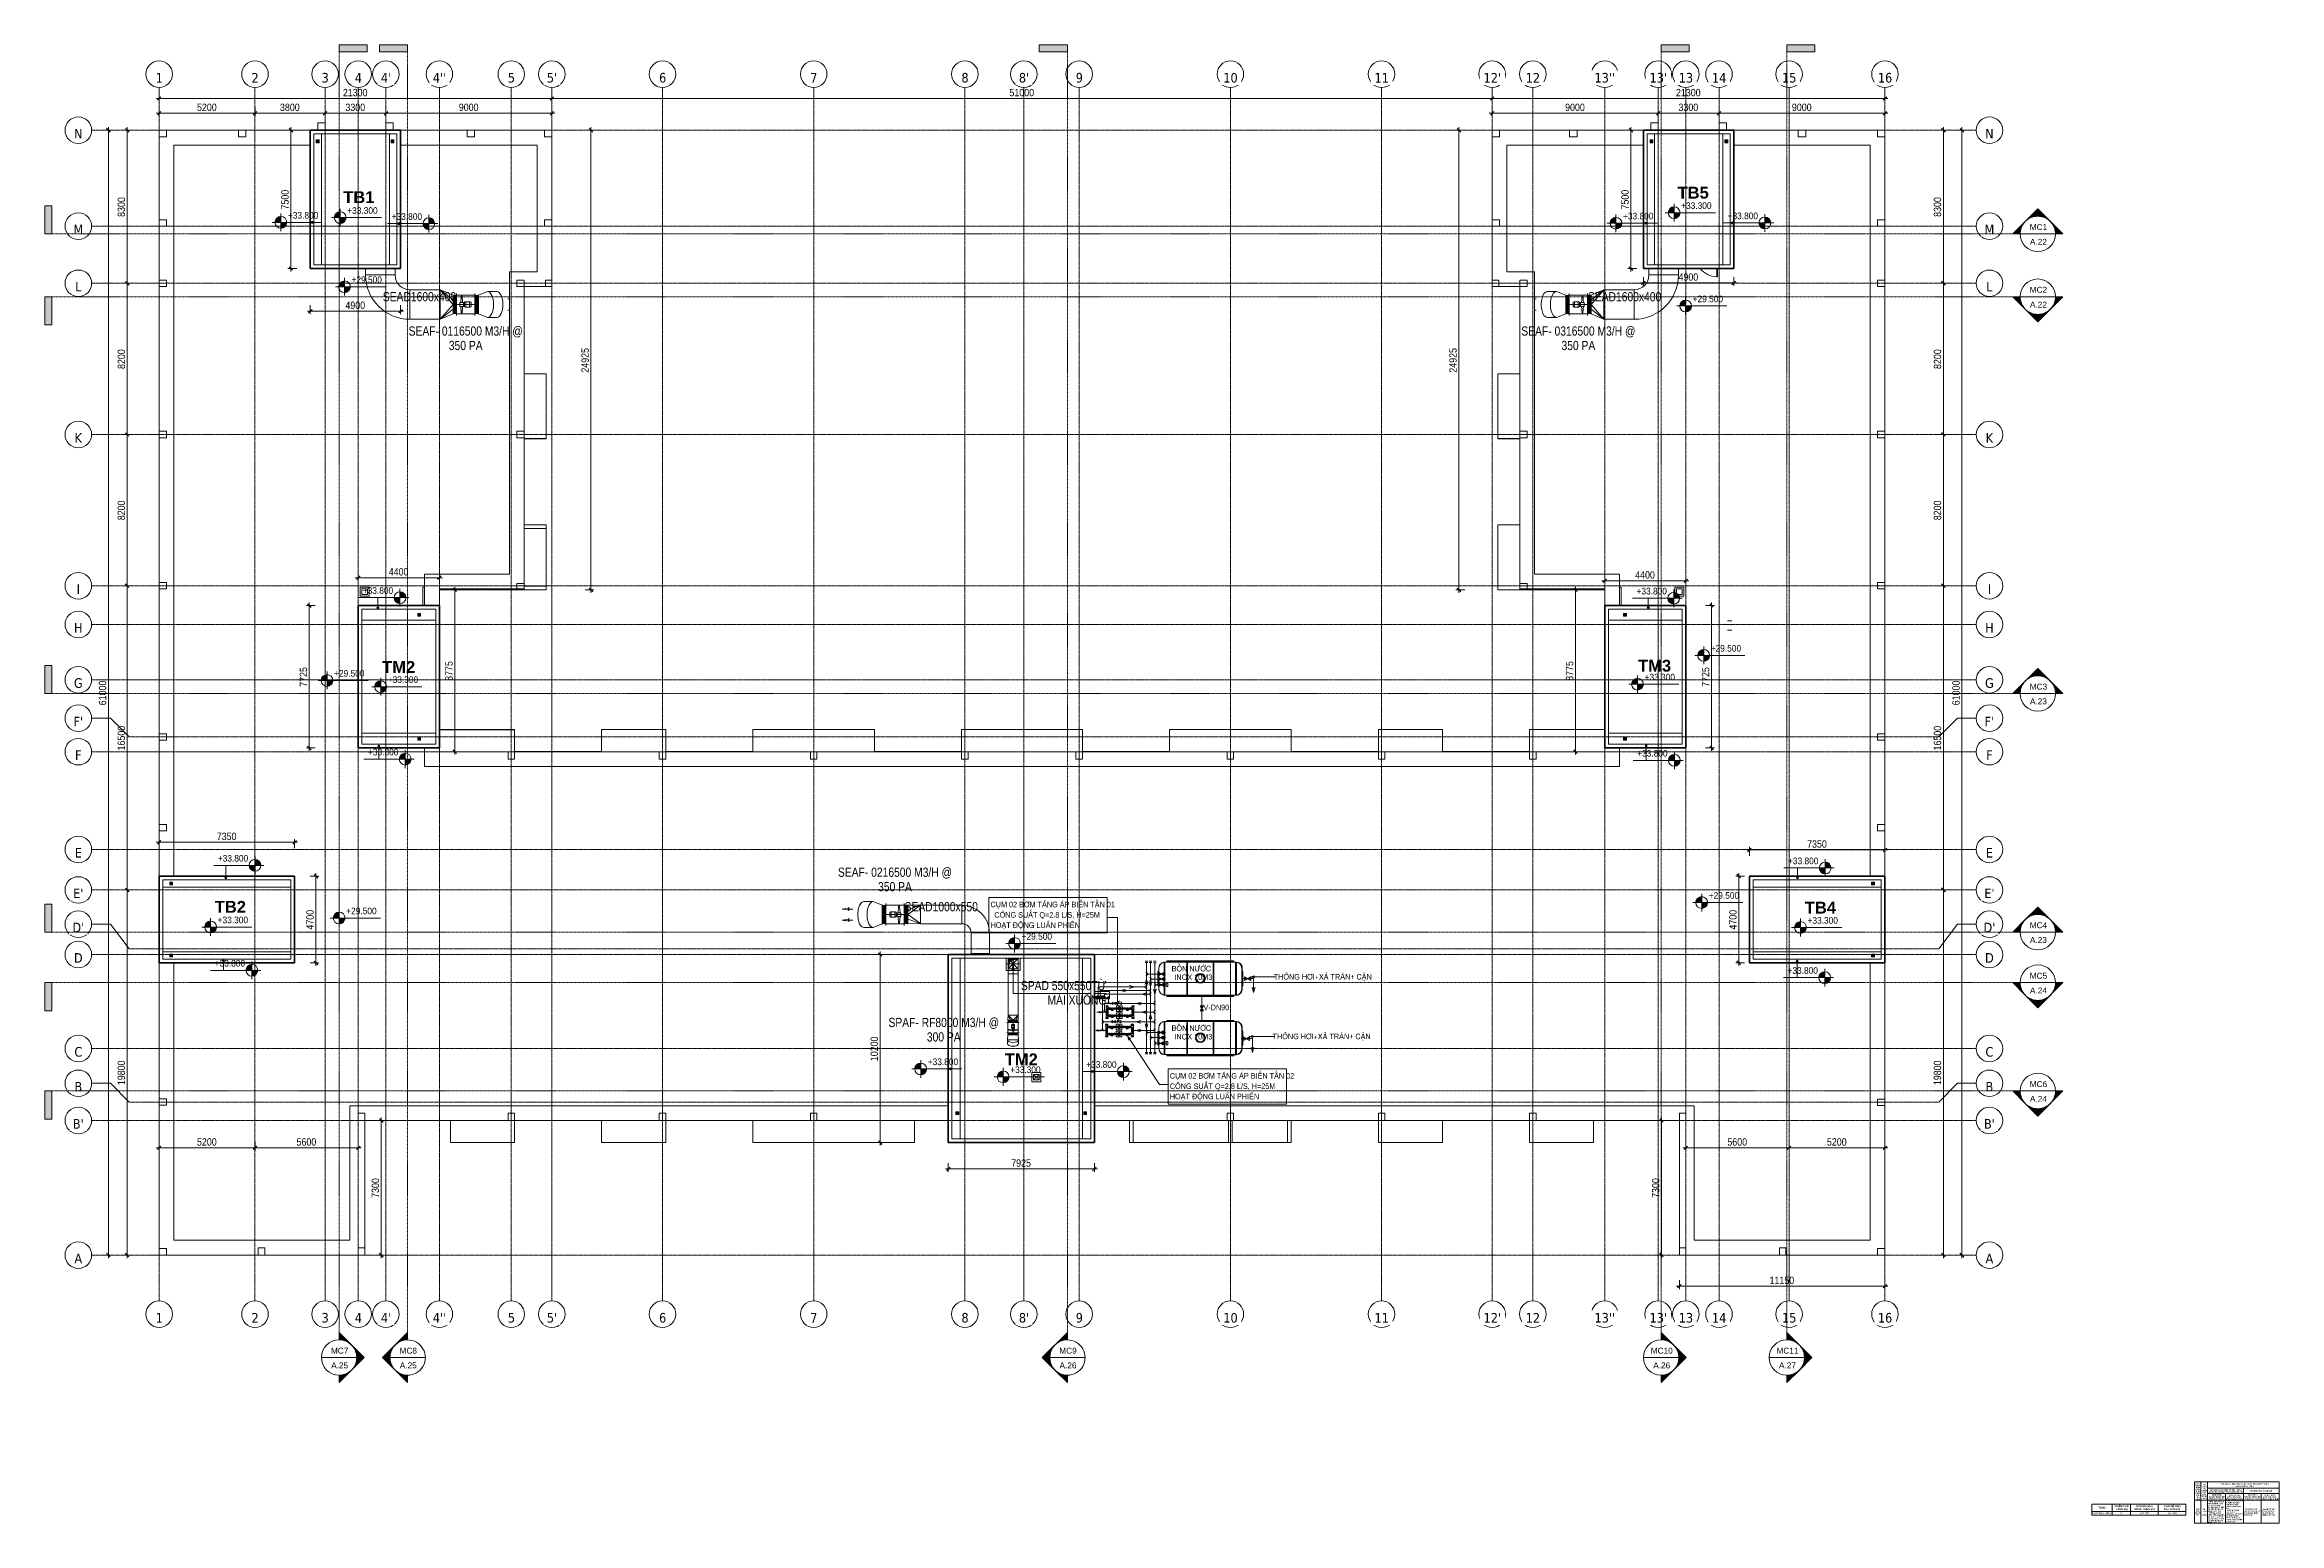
# Model space of a CAD drawing. Header units: millimetres. Extents: x 27447 to 239197, y -15958 to 82878.
# Drawn here: x 27447 to 148640, y 2691 to 82878 of the extents above; entities that cross this region are included whole.
import ezdxf

# ---------------------------------------------------------------- set-up
doc = ezdxf.new("R2010")
doc.units = ezdxf.units.MM
for name, pattern in [('Dash Dot 3_16_', [7.9375, 4.7625, -1.5875, 0, -1.5875]), ('Demolished', [7.14375, 4.7625, -2.38125]), ('Grid Line', [22.225, 12.7, -3.175, 3.175, -3.175]), ('IMPORT-CENTER', [2000, 1250, -250, 250, -250]), ('IMPORT-CENTER _2_', [40.64, 25.4, -5.08, 5.08, -5.08]), ('IMPORT-CENTER _3_', [10.16, 6.35, -1.27, 1.27, -1.27])]:
    doc.linetypes.add(name, pattern=pattern)
for name, color, linetype, lineweight in [('0-1', 7, 'Continuous', 5), ('A-ANNO-DIMS', 211, 'Continuous', 9), ('A-ANNO-DIMS-160', 211, 'Continuous', 9), ('A-ANNO-NOTE', 131, 'Continuous', 9), ('A-DETL-DEMO', 6, 'Demolished', 9), ('A-DETL-GENF-1', 1, 'Continuous', 9), ('A-DETL-MEDM', 33, 'Continuous', 18), ('A-DETL-THIN', 151, 'Continuous', 18), ('A-DETL-WIDE', 214, 'Continuous', 35), ('A-DOOR-1', 1, 'Continuous', 9), ('A-FLOR', 192, 'Continuous', 9), ('A-FLOR-1', 7, 'Continuous', 9), ('A-WALL', 113, 'Continuous', 9), ('G-ANNO-DIMS', 111, 'Continuous', 9), ('G-ANNO-SYMB', 111, 'Continuous', 9), ('G-ANNO-SYMB-1', 111, 'Dash Dot 3_16_', 18), ('G-ANNO-TEXT-1', 7, 'Continuous', 9), ('G-IMPT', 8, 'Continuous', 9), ('G-IMPT-1', 8, 'IMPORT-CENTER _3_', 9), ('G-IMPT-2', 7, 'Continuous', 9), ('G-IMPT-3', 8, 'IMPORT-CENTER', 9), ('G-IMPT-4', 8, 'IMPORT-CENTER _2_', 9), ('M-EQPM', 50, 'Continuous', 9), ('S-COLS-1', 7, 'Continuous', 9), ('S-GRID', 1, 'Continuous', 9), ('S-GRID-1', 1, 'Grid Line', 9), ('S-GRID-IDEN', 1, 'Continuous', 9)]:
    doc.layers.add(name, color=color, linetype=linetype, lineweight=lineweight)
doc.styles.add('Arial', font='arial_0.ttf', dxfattribs={"width": 0.8, "height": 500})
doc.styles.add('Arial Narrow', font='ARIALN_0.TTF', dxfattribs={"height": 100})
doc.styles.add('Arial_2', font='arial_0.ttf', dxfattribs={"width": 0.9, "height": 360})
doc.styles.add('Arial_3', font='arial_0.ttf', dxfattribs={"height": 320})
doc.styles.add('Arial_4', font='arial_0.ttf', dxfattribs={"height": 75})
doc.styles.add('Arial_B', font='arialbd_0.ttf', dxfattribs={"height": 640})
doc.styles.add('Arial_B_1', font='arialbd_0.ttf', dxfattribs={"height": 66})
doc.styles.add('Tahoma_B', font='tahomabd_0.ttf', dxfattribs={"height": 520})
doc.styles.add('UTM Avo', font='UTM Avo.ttf', dxfattribs={"width": 0.9, "height": 400})
doc.styles.add('VNI-Helve-Condense', font='VHELVCN.TTF', dxfattribs={"height": 300})
doc.styles.add('VNI-Helve-Condense_1', font='VHELVCN.TTF', dxfattribs={"height": 299.624151})
doc.dimstyles.new('1_Dim_chi_tiet_2_5', dxfattribs={"dimscale": 304.8, "dimtxt": 399.720379, "dimasz": 0.629921, "dimexe": 0.524934, "dimexo": 0.0625, "dimgap": 0.052493, "dimtad": 1, "dimdec": 0, "dimrnd": 5, "dimzin": 0, "dimdsep": 46, "dimtxsty": 'UTM Avo', "dimblk1": 'OBLIQUE', "dimblk2": 'OBLIQUE', "dimsah": 1, "dimcen": 0.09, "dimdle": 0.524934, "dimazin": 0, "dimtfac": 1, "dimtdec": 4, "dimtix": 1, "dimtmove": 0, "dimatfit": 3, "dimfxl": 1.049869, "dimfxlon": 1, "dimtvp": 1, "dimtolj": 1, "dimtzin": 0, "dimarcsym": 2})

msp = doc.modelspace()

# ---------------------------------------------------------------- texts
at = {"layer": 'A-ANNO-NOTE', "char_height": 100, "attachment_point": 2, "line_spacing_factor": 0.949189, "style": 'Arial Narrow'}
for s, insert, width in [('\\pt635,1270,1905,2540,3175,3810,4445,5080,5715,6350,6985,7620,8255,8890,9525,10160,10795,11430,12065,12700,13335,13970,14605,15240,15875,16510,17145,17780,18415,19050,19685,20320;MÁI CHE THANG', (139021.7, 3288.6), 929.5), ('\\pt635,1270,1905,2540,3175,3810,4445,5080,5715,6350,6985,7620,8255,8890,9525,10160,10795,11430,12065,12700,13335,13970,14605,15240,15875,16510,17145,17780,18415,19050,19685,20320;0', (140074, 3288.6), 69.5), ('\\pt635,1270,1905,2540,3175,3810,4445,5080,5715,6350,6985,7620,8255,8890,9525,10160,10795,11430,12065,12700,13335,13970,14605,15240,15875,16510,17145,17780,18415,19050,19685,20320;+32.200', (141322.6, 3288.6), 436.5), ('\\pt635,1270,1905,2540,3175,3810,4445,5080,5715,6350,6985,7620,8255,8890,9525,10160,10795,11430,12065,12700,13335,13970,14605,15240,15875,16510,17145,17780,18415,19050,19685,20320;+32.150', (142821.6, 3288.6), 436.5)]:
    msp.add_mtext(s, dxfattribs=dict(at, insert=insert, width=width))
at = {"layer": 'G-ANNO-DIMS', "char_height": 360, "width": 1961.298, "attachment_point": 1, "line_spacing_factor": 0.941778, "style": 'Arial_2'}
for s, insert in [('+33.300', (43856.3, 74063.9)), ('+33.300', (116200.5, 74330.2)), ('+33.800', (40639.2, 73805.3)), ('+33.800', (46265, 73736.7)), ('+33.800', (113048.8, 73762.2)), ('+33.800', (118720.9, 73775.3)), ('+29.500', (44087.4, 70313.7)), ('+29.500', (116822.1, 69272.1)), ('+33.800', (44698.4, 53456.8)), ('+33.800', (113779.2, 53424)), ('+29.500', (117803.9, 50323.1)), ('+29.500', (43141.8, 48964.1)), ('+33.300', (46052, 48624.8)), ('+33.300', (114215.9, 48761.4)), ('+33.800', (44982.1, 44696.1)), ('+33.800', (113816.7, 44630.4)), ('+33.800', (36836.3, 38937.3)), ('+33.800', (121996.1, 38793.5)), ('+29.500', (117696.4, 36920.9)), ('+33.300', (36827.3, 35592.2)), ('+29.500', (43800.5, 36079.6)), ('+33.300', (123055, 35566.8)), ('+29.500', (80429.9, 34699.3)), ('+33.800', (36665.4, 33243.3)), ('+33.800', (121968.6, 32849.4)), ('+33.800', (75339.4, 27897.8)), ('+33.300', (79811.5, 27468.1)), ('+33.800', (83933.7, 27753.1))]:
    msp.add_mtext(s, dxfattribs=dict(at, insert=insert))
at = {"layer": 'G-ANNO-SYMB', "char_height": 320, "attachment_point": 5, "line_spacing_factor": 0.936439, "style": 'Arial_3'}
for s, insert, width in [('\\pt2032,4064,6096,8128,10160,12192,14224,16256,18288,20320,22352,24384,26416,28448,30480,32512,34544,36576,38608,40640,42672,44704,46736,48768,50800,52832,54864,56896,58928,60960,62992,65024;MC1', (135576.2, 72985.2), 963.2), ('\\pt2032,4064,6096,8128,10160,12192,14224,16256,18288,20320,22352,24384,26416,28448,30480,32512,34544,36576,38608,40640,42672,44704,46736,48768,50800,52832,54864,56896,58928,60960,62992,65024;A.22', (135576.2, 72187), 952), ('\\pt2032,4064,6096,8128,10160,12192,14224,16256,18288,20320,22352,24384,26416,28448,30480,32512,34544,36576,38608,40640,42672,44704,46736,48768,50800,52832,54864,56896,58928,60960,62992,65024;MC2', (135576.2, 69582.7), 963.2), ('\\pt2032,4064,6096,8128,10160,12192,14224,16256,18288,20320,22352,24384,26416,28448,30480,32512,34544,36576,38608,40640,42672,44704,46736,48768,50800,52832,54864,56896,58928,60960,62992,65024;A.22', (135576.2, 68784.4), 952), ('\\pt2032,4064,6096,8128,10160,12192,14224,16256,18288,20320,22352,24384,26416,28448,30480,32512,34544,36576,38608,40640,42672,44704,46736,48768,50800,52832,54864,56896,58928,60960,62992,65024;A.23', (135576.2, 47264.4), 952), ('\\pt2032,4064,6096,8128,10160,12192,14224,16256,18288,20320,22352,24384,26416,28448,30480,32512,34544,36576,38608,40640,42672,44704,46736,48768,50800,52832,54864,56896,58928,60960,62992,65024;MC3', (135576.2, 48062.7), 963.2), ('\\pt2032,4064,6096,8128,10160,12192,14224,16256,18288,20320,22352,24384,26416,28448,30480,32512,34544,36576,38608,40640,42672,44704,46736,48768,50800,52832,54864,56896,58928,60960,62992,65024;MC4', (135576.2, 35122.7), 963.2), ('\\pt2032,4064,6096,8128,10160,12192,14224,16256,18288,20320,22352,24384,26416,28448,30480,32512,34544,36576,38608,40640,42672,44704,46736,48768,50800,52832,54864,56896,58928,60960,62992,65024;A.23', (135576.2, 34324.4), 952), ('\\pt2032,4064,6096,8128,10160,12192,14224,16256,18288,20320,22352,24384,26416,28448,30480,32512,34544,36576,38608,40640,42672,44704,46736,48768,50800,52832,54864,56896,58928,60960,62992,65024;A.24', (135576.2, 31584.4), 952), ('\\pt2032,4064,6096,8128,10160,12192,14224,16256,18288,20320,22352,24384,26416,28448,30480,32512,34544,36576,38608,40640,42672,44704,46736,48768,50800,52832,54864,56896,58928,60960,62992,65024;MC5', (135576.2, 32382.7), 963.2), ('\\pt2032,4064,6096,8128,10160,12192,14224,16256,18288,20320,22352,24384,26416,28448,30480,32512,34544,36576,38608,40640,42672,44704,46736,48768,50800,52832,54864,56896,58928,60960,62992,65024;MC6', (135576.2, 26506.4), 963.2), ('\\pt2032,4064,6096,8128,10160,12192,14224,16256,18288,20320,22352,24384,26416,28448,30480,32512,34544,36576,38608,40640,42672,44704,46736,48768,50800,52832,54864,56896,58928,60960,62992,65024;A.24', (135576.2, 25708.2), 952), ('\\pt2032,4064,6096,8128,10160,12192,14224,16256,18288,20320,22352,24384,26416,28448,30480,32512,34544,36576,38608,40640,42672,44704,46736,48768,50800,52832,54864,56896,58928,60960,62992,65024;MC7', (43445.3, 12051.2), 963.2), ('\\pt2032,4064,6096,8128,10160,12192,14224,16256,18288,20320,22352,24384,26416,28448,30480,32512,34544,36576,38608,40640,42672,44704,46736,48768,50800,52832,54864,56896,58928,60960,62992,65024;MC8', (47165.3, 12051.2), 963.2), ('\\pt2032,4064,6096,8128,10160,12192,14224,16256,18288,20320,22352,24384,26416,28448,30480,32512,34544,36576,38608,40640,42672,44704,46736,48768,50800,52832,54864,56896,58928,60960,62992,65024;MC9', (82945.3, 12051.2), 963.2), ('\\pt2032,4064,6096,8128,10160,12192,14224,16256,18288,20320,22352,24384,26416,28448,30480,32512,34544,36576,38608,40640,42672,44704,46736,48768,50800,52832,54864,56896,58928,60960,62992,65024;MC10', (115146.6, 12051.2), 1217.6), ('\\pt2032,4064,6096,8128,10160,12192,14224,16256,18288,20320,22352,24384,26416,28448,30480,32512,34544,36576,38608,40640,42672,44704,46736,48768,50800,52832,54864,56896,58928,60960,62992,65024;MC11', (121966.6, 12051.2), 1217.6), ('\\pt2032,4064,6096,8128,10160,12192,14224,16256,18288,20320,22352,24384,26416,28448,30480,32512,34544,36576,38608,40640,42672,44704,46736,48768,50800,52832,54864,56896,58928,60960,62992,65024;A.25', (43445.3, 11252.9), 952), ('\\pt2032,4064,6096,8128,10160,12192,14224,16256,18288,20320,22352,24384,26416,28448,30480,32512,34544,36576,38608,40640,42672,44704,46736,48768,50800,52832,54864,56896,58928,60960,62992,65024;A.25', (47165.3, 11252.9), 952), ('\\pt2032,4064,6096,8128,10160,12192,14224,16256,18288,20320,22352,24384,26416,28448,30480,32512,34544,36576,38608,40640,42672,44704,46736,48768,50800,52832,54864,56896,58928,60960,62992,65024;A.26', (82945.3, 11252.9), 952), ('\\pt2032,4064,6096,8128,10160,12192,14224,16256,18288,20320,22352,24384,26416,28448,30480,32512,34544,36576,38608,40640,42672,44704,46736,48768,50800,52832,54864,56896,58928,60960,62992,65024;A.26', (115146.6, 11252.9), 952), ('\\pt2032,4064,6096,8128,10160,12192,14224,16256,18288,20320,22352,24384,26416,28448,30480,32512,34544,36576,38608,40640,42672,44704,46736,48768,50800,52832,54864,56896,58928,60960,62992,65024;A.27', (121966.6, 11252.9), 952)]:
    msp.add_mtext(s, dxfattribs=dict(at, insert=insert, width=width))
at = {"layer": 'G-ANNO-TEXT-1', "line_spacing_factor": 0.936439}
for s, insert, char_height, width, attachment_point, style in [('\\pt2032,4064,6096,8128,10160,12192,14224,16256,18288,20320,22352,24384,26416,28448,30480,32512,34544,36576,38608,40640,42672,44704,46736,48768,50800,52832,54864,56896,58928,60960,62992,65024;TB5', (116852.5, 74847.9), 640, 1894.4, 5, 'Arial_B'), ('\\pt2032,4064,6096,8128,10160,12192,14224,16256,18288,20320,22352,24384,26416,28448,30480,32512,34544,36576,38608,40640,42672,44704,46736,48768,50800,52832,54864,56896,58928,60960,62992,65024;TB1', (44485.7, 74610.9), 640, 1894.4, 5, 'Arial_B'), ('\\pt2032,4064,6096,8128,10160,12192,14224,16256,18288,20320,22352,24384,26416,28448,30480,32512,34544,36576,38608,40640,42672,44704,46736,48768,50800,52832,54864,56896,58928,60960,62992,65024;TM2', (46646.5, 49132.6), 640, 1894.4, 5, 'Arial_B'), ('\\pt2032,4064,6096,8128,10160,12192,14224,16256,18288,20320,22352,24384,26416,28448,30480,32512,34544,36576,38608,40640,42672,44704,46736,48768,50800,52832,54864,56896,58928,60960,62992,65024;TM3', (114760.6, 49196.1), 640, 1894.4, 5, 'Arial_B'), ('\\pt2032,4064,6096,8128,10160,12192,14224,16256,18288,20320,22352,24384,26416,28448,30480,32512,34544,36576,38608,40640,42672,44704,46736,48768,50800,52832,54864,56896,58928,60960,62992,65024;TB2', (37517.9, 36124.1), 640, 1894.4, 5, 'Arial_B'), ('\\pt2032,4064,6096,8128,10160,12192,14224,16256,18288,20320,22352,24384,26416,28448,30480,32512,34544,36576,38608,40640,42672,44704,46736,48768,50800,52832,54864,56896,58928,60960,62992,65024;TB4', (123753.6, 36078.9), 640, 1894.4, 5, 'Arial_B'), ('\\pt2032,4064,6096,8128,10160,12192,14224,16256,18288,20320,22352,24384,26416,28448,30480,32512,34544,36576,38608,40640,42672,44704,46736,48768,50800,52832,54864,56896,58928,60960,62992,65024;TM2', (80413.3, 27851.7), 640, 1894.4, 5, 'Arial_B'), ('\\pt381.00018,761.9997,1142.99988,1524.00006,1905.00024,2285.99976,2666.99994,3048.00012,3429.0003,3809.99982,4191,4572.00018,4952.9997,5333.99988,5715.00006,6096.00024,6476.99976,6857.99994,7239.00012,7620.0003,8000.99982,8382,8763.00018,9143.9997,9524.99988,9906.00006,10287.00024,10667.99976,11048.99994,11430.00012,11811.0003,12191.99982;NHÓM NGUY HIỂM CHÁY THEO CÔNG NĂNG CỦA NHÀ', (144228.5, 4421.3), 66, 343.2, 5, 'Arial_B_1'), ('\\pt3,6,9,12,15,18,21,24,27,30,33,36,39,42,45,48,51,54,57,60,63,66,69,72,75,78,81,84,87,90,93,96;{\\fArial|b1|i0|c0|p34;CẤP NGUY HIỂM CHÁY CỦA VẬT LIỆU HOÀN THIỆN\\PSÀN-TƯỜNG-TRẦN}', (146748.3, 4757.4), 75, 3933, 5, 'Arial_4'), ('\\pt381.00018,761.9997,1142.99988,1524.00006,1905.00024,2285.99976,2666.99994,3048.00012,3429.0003,3809.99982,4191,4572.00018,4952.9997,5333.99988,5715.00006,6096.00024,6476.99976,6857.99994,7239.00012,7620.0003,8000.99982,8382,8763.00018,9143.9997,9524.99988,9906.00006,10287.00024,10667.99976,11048.99994,11430.00012,11811.0003,12191.99982;SỐ TẦNG VÀ CHIỀU CAO CỦA CÔNG TRÌNH', (144578.6, 4414), 66, 337.5, 5, 'Arial_B_1'), ('\\pt381.00018,761.9997,1142.99988,1524.00006,1905.00024,2285.99976,2666.99994,3048.00012,3429.0003,3809.99982,4191,4572.00018,4952.9997,5333.99988,5715.00006,6096.00024,6476.99976,6857.99994,7239.00012,7620.0003,8000.99982,8382,8763.00018,9143.9997,9524.99988,9906.00006,10287.00024,10667.99976,11048.99994,11430.00012,11811.0003,12191.99982;- TRẦN BTCT TRÁT VỮA XI-MANG, BẢ MATIT VÀ SƠN NƯỚC HOÀN THIỆN CÓ CẤP ĐỘ NGUY HIỂM CHÁY CV0\\P- TƯỜNG GẠCH, TRÁT VỮA XI-MANG, BẢ MATIT VÀ SƠN NƯỚC HOÀN THIỆN CÓ CẤP ĐỘ NGUY HIỂM CHÁY CV0', (144763.1, 3296.4), 66, 962.4, 4, 'Arial_B_1'), ('\\pt381.00018,761.9997,1142.99988,1524.00006,1905.00024,2285.99976,2666.99994,3048.00012,3429.0003,3809.99982,4191,4572.00018,4952.9997,5333.99988,5715.00006,6096.00024,6476.99976,6857.99994,7239.00012,7620.0003,8000.99982,8382,8763.00018,9143.9997,9524.99988,9906.00006,10287.00024,10667.99976,11048.99994,11430.00012,11811.0003,12191.99982;VẬT LIỆU HOÀN THIỆN TƯỜNG - TRẦN\\P({\\fArial|b1|i1|c0|p34;BAO GỒM CẢ TẤM TRẦN TREO NẾU CÓ})', (145734.4, 4433.9), 66, 1982.4, 5, 'Arial_B_1'), ('\\pt381.00018,761.9997,1142.99988,1524.00006,1905.00024,2285.99976,2666.99994,3048.00012,3429.0003,3809.99982,4191,4572.00018,4952.9997,5333.99988,5715.00006,6096.00024,6476.99976,6857.99994,7239.00012,7620.0003,8000.99982,8382,8763.00018,9143.9997,9524.99988,9906.00006,10287.00024,10667.99976,11048.99994,11430.00012,11811.0003,12191.99982;SẢNH ĐỆM,\\PBUỒNG THANG BỘ\\PPHÒNG KỸ THUẬT', (145242.8, 4111.9), 66, 849.3, 5, 'Arial_B_1'), ('\\pt381.00018,761.9997,1142.99988,1524.00006,1905.00024,2285.99976,2666.99994,3048.00012,3429.0003,3809.99982,4191,4572.00018,4952.9997,5333.99988,5715.00006,6096.00024,6476.99976,6857.99994,7239.00012,7620.0003,8000.99982,8382,8763.00018,9143.9997,9524.99988,9906.00006,10287.00024,10667.99976,11048.99994,11430.00012,11811.0003,12191.99982;SẢNH THANG MÁY-SẢNH CHỜ,\\PHÀNH LANG CHUNG', (146201.4, 4111.9), 66, 900.9, 5, 'Arial_B_1'), ('\\pt381.00018,761.9997,1142.99988,1524.00006,1905.00024,2285.99976,2666.99994,3048.00012,3429.0003,3809.99982,4191,4572.00018,4952.9997,5333.99988,5715.00006,6096.00024,6476.99976,6857.99994,7239.00012,7620.0003,8000.99982,8382,8763.00018,9143.9997,9524.99988,9906.00006,10287.00024,10667.99976,11048.99994,11430.00012,11811.0003,12191.99982;- TRẦN THẠCH CAO KHUNG XƯƠNG NHÔM CÓ CẤP NGUY HIỂM CHÁY CV1\\P- TƯỜNG GẠCH, TRÁT VỮA XI-MANG, BẢ MATIT VÀ SƠN NƯỚC HOÀN THIỆN CÓ CẤP ĐỘ NGUY HIỂM CHÁY CV0', (145758.1, 3345.9), 66, 918.9, 4, 'Arial_B_1'), ('\\pt381.00018,761.9997,1142.99988,1524.00006,1905.00024,2285.99976,2666.99994,3048.00012,3429.0003,3809.99982,4191,4572.00018,4952.9997,5333.99988,5715.00006,6096.00024,6476.99976,6857.99994,7239.00012,7620.0003,8000.99982,8382,8763.00018,9143.9997,9524.99988,9906.00006,10287.00024,10667.99976,11048.99994,11430.00012,11811.0003,12191.99982;SẢNH ĐỆM,\\PBUỒNG THANG BỘ\\PPHÒNG KỸ THUẬT', (147192.8, 4111.9), 66, 849.3, 5, 'Arial_B_1'), ('\\pt381.00018,761.9997,1142.99988,1524.00006,1905.00024,2285.99976,2666.99994,3048.00012,3429.0003,3809.99982,4191,4572.00018,4952.9997,5333.99988,5715.00006,6096.00024,6476.99976,6857.99994,7239.00012,7620.0003,8000.99982,8382,8763.00018,9143.9997,9524.99988,9906.00006,10287.00024,10667.99976,11048.99994,11430.00012,11811.0003,12191.99982;VẬT LIỆU HOÀN THIỆN SÀN', (147633.1, 4434), 66, 1972.5, 5, 'Arial_B_1'), ('\\pt381.00018,761.9997,1142.99988,1524.00006,1905.00024,2285.99976,2666.99994,3048.00012,3429.0003,3809.99982,4191,4572.00018,4952.9997,5333.99988,5715.00006,6096.00024,6476.99976,6857.99994,7239.00012,7620.0003,8000.99982,8382,8763.00018,9143.9997,9524.99988,9906.00006,10287.00024,10667.99976,11048.99994,11430.00012,11811.0003,12191.99982;SẢNH THANG MÁY-SẢNH CHỜ,\\PHÀNH LANG CHUNG', (148146.4, 4111.9), 66, 900.9, 5, 'Arial_B_1'), ('\\pt381.00018,761.9997,1142.99988,1524.00006,1905.00024,2285.99976,2666.99994,3048.00012,3429.0003,3809.99982,4191,4572.00018,4952.9997,5333.99988,5715.00006,6096.00024,6476.99976,6857.99994,7239.00012,7620.0003,8000.99982,8382,8763.00018,9143.9997,9524.99988,9906.00006,10287.00024,10667.99976,11048.99994,11430.00012,11811.0003,12191.99982;F1.3-\\PNHÀ CHƯNG CƯ', (144221, 3296.4), 66, 341.4, 5, 'Arial_B_1'), ('\\pt381.00018,761.9997,1142.99988,1524.00006,1905.00024,2285.99976,2666.99994,3048.00012,3429.0003,3809.99982,4191,4572.00018,4952.9997,5333.99988,5715.00006,6096.00024,6476.99976,6857.99994,7239.00012,7620.0003,8000.99982,8382,8763.00018,9143.9997,9524.99988,9906.00006,10287.00024,10667.99976,11048.99994,11430.00012,11811.0003,12191.99982;08 TẦNG ~ 27.0m', (144570.6, 3296.2), 66, 331.5, 5, 'Arial_B_1'), ('\\pt381.00018,761.9997,1142.99988,1524.00006,1905.00024,2285.99976,2666.99994,3048.00012,3429.0003,3809.99982,4191,4572.00018,4952.9997,5333.99988,5715.00006,6096.00024,6476.99976,6857.99994,7239.00012,7620.0003,8000.99982,8382,8763.00018,9143.9997,9524.99988,9906.00006,10287.00024,10667.99976,11048.99994,11430.00012,11811.0003,12191.99982;- SÀN BTCT LÁT GẠCH GRANITE CÓ CẤP NGUY HIỂM CHÁY CV0', (146725.1, 3296.4), 66, 928.8, 4, 'Arial_B_1'), ('\\pt381.00018,761.9997,1142.99988,1524.00006,1905.00024,2285.99976,2666.99994,3048.00012,3429.0003,3809.99982,4191,4572.00018,4952.9997,5333.99988,5715.00006,6096.00024,6476.99976,6857.99994,7239.00012,7620.0003,8000.99982,8382,8763.00018,9143.9997,9524.99988,9906.00006,10287.00024,10667.99976,11048.99994,11430.00012,11811.0003,12191.99982;- SÀN BTCT LÁT GẠCH GRANITE CÓ CẤP NGUY HIỂM CHÁY CV0', (147690.1, 3296.4), 66, 849.3, 4, 'Arial_B_1')]:
    msp.add_mtext(s, dxfattribs=dict(at, insert=insert, char_height=char_height, width=width, attachment_point=attachment_point, style=style))

# ---------------------------------------------------------------- blocks, each defined once
blk = doc.blocks.new('NCV_TKTC_KET CAU_rvt-1-TKCS_MB TẦNG MÁI')
at = {"layer": 'A-FLOR-1'}
for p, q in [((41853, 78235), (33651, 78235)), ((33651, 78235), (33651, 37787)), ((41852, 78235), (41852, 70737)), ((54953, 78237), (46752, 78237)), ((54953, 69762), (54953, 78237)), ((114153, 78235), (105951, 78235)), ((105951, 78235), (105951, 69762)), ((127251, 78235), (119053, 78235)), ((127251, 37787), (127251, 78235)), ((34451, 37787), (34451, 77435)), ((34451, 77435), (41853, 77435)), ((46752, 77437), (54153, 77437)), ((54153, 77437), (54153, 70562)), ((106751, 77435), (114153, 77435)), ((106751, 70562), (106751, 77435)), ((119053, 77435), (126451, 77435)), ((126451, 77435), (126451, 37787)), ((54153, 70562), (52653, 70562)), ((52653, 70562), (52653, 54162)), ((108251, 70562), (106751, 70562)), ((108251, 54162), (108251, 70562)), ((53453, 53362), (53453, 69762)), ((53453, 69762), (54953, 69762)), ((105951, 69762), (107451, 69762)), ((107451, 69762), (107451, 53362)), ((52653, 54162), (48053, 54162)), ((48053, 54162), (48053, 52462)), ((48853, 52462), (48853, 53362)), ((48853, 53362), (53453, 53362)), ((107451, 53362), (112053, 53362)), ((112853, 54162), (108251, 54162)), ((112053, 53362), (112053, 52462)), ((112853, 52462), (112853, 54162)), ((112052, 52462), (112052, 44737)), ((48053, 44737), (48053, 43735)), ((48053, 43735), (112853, 43735)), ((48853, 44535), (48853, 44737)), ((112053, 44535), (48853, 44535)), ((112053, 44737), (112053, 44535)), ((112853, 43735), (112853, 44737)), ((33653, 33087), (33653, 17237)), ((34451, 18037), (34451, 33087)), ((126451, 33087), (126451, 18037)), ((127251, 17237), (127251, 33087)), ((76453, 25337), (44003, 25337)), ((44003, 25337), (44003, 18037)), ((44803, 17237), (44803, 24537)), ((44803, 24537), (76453, 24537)), ((116903, 25337), (84378, 25337)), ((84378, 24537), (116103, 24537)), ((116103, 24537), (116103, 17237)), ((116903, 18037), (116903, 25337)), ((33653, 17237), (44803, 17237)), ((44003, 18037), (34451, 18037)), ((116103, 17237), (127251, 17237)), ((126451, 18037), (116903, 18037))]:
    blk.add_line(p, q, dxfattribs=at)
at = {"layer": 'S-COLS-1'}
for p, q in [((33653, 77887), (33653, 78237)), ((33653, 78237), (34053, 78237)), ((34053, 77887), (33653, 77887)), ((34053, 78237), (34053, 77887)), ((37953, 78235), (37953, 78237)), ((37953, 78237), (38353, 78237)), ((37953, 78035), (37953, 78235)), ((37953, 77887), (37953, 78035)), ((38353, 77887), (37953, 77887)), ((38353, 78237), (38353, 78235)), ((38353, 78235), (38353, 78035)), ((38353, 78035), (38353, 77887)), ((42253, 78637), (42653, 78637)), ((42253, 78235), (42253, 78637)), ((42653, 78637), (42653, 78235)), ((45953, 78637), (46353, 78637)), ((45953, 78235), (45953, 78637)), ((46353, 78637), (46353, 78235)), ((50353, 78237), (50753, 78237)), ((50353, 78235), (50353, 78237)), ((50353, 78035), (50353, 78235)), ((50353, 77887), (50353, 78035)), ((50753, 77887), (50353, 77887)), ((50753, 78237), (50753, 78235)), ((50753, 78235), (50753, 78035)), ((50753, 78035), (50753, 77887)), ((54553, 77887), (54553, 78237)), ((54553, 78237), (54953, 78237)), ((54953, 77887), (54553, 77887)), ((54953, 78237), (54953, 77887)), ((105953, 78237), (106353, 78237)), ((105953, 77887), (105953, 78237)), ((106353, 77887), (105953, 77887)), ((106353, 78237), (106353, 77887)), ((110152, 78235), (110152, 78237)), ((110152, 78237), (110552, 78237)), ((110152, 78035), (110152, 78235)), ((110152, 77887), (110152, 78035)), ((110552, 77887), (110152, 77887)), ((110552, 78237), (110552, 78235)), ((110552, 78235), (110552, 78035)), ((110552, 78035), (110552, 77887)), ((114553, 78637), (114953, 78637)), ((114553, 78235), (114553, 78637)), ((114953, 78637), (114953, 78235)), ((118253, 78637), (118653, 78637)), ((118253, 78235), (118253, 78637)), ((118653, 78637), (118653, 78235)), ((122553, 78237), (122953, 78237)), ((122553, 78235), (122553, 78237)), ((122553, 78035), (122553, 78235)), ((122553, 77887), (122553, 78035)), ((122953, 77887), (122553, 77887)), ((122953, 78237), (122953, 78235)), ((122953, 78235), (122953, 78035)), ((122953, 78035), (122953, 77887)), ((126853, 78237), (127253, 78237)), ((126853, 77887), (126853, 78237)), ((127253, 77887), (126853, 77887)), ((127253, 78237), (127253, 77887)), ((33653, 73387), (33851, 73387)), ((33653, 73037), (33653, 73387)), ((33851, 73037), (33653, 73037)), ((33851, 73387), (34053, 73387)), ((34053, 73037), (33851, 73037)), ((34053, 73387), (34053, 73037)), ((54553, 73037), (54553, 73387)), ((54553, 73387), (54751, 73387)), ((54751, 73037), (54553, 73037)), ((54751, 73387), (54951, 73387)), ((54951, 73037), (54751, 73037)), ((54951, 73387), (54953, 73387)), ((54953, 73037), (54951, 73037)), ((54953, 73387), (54953, 73037)), ((105953, 73037), (105953, 73387)), ((105953, 73387), (106151, 73387)), ((106151, 73037), (105953, 73037)), ((106151, 73387), (106353, 73387)), ((106353, 73037), (106151, 73037)), ((106353, 73387), (106353, 73037)), ((126852, 73037), (126852, 73387)), ((126852, 73387), (127053, 73387)), ((127053, 73037), (126852, 73037)), ((127053, 73387), (127252, 73387)), ((127252, 73037), (127053, 73037)), ((127252, 73387), (127252, 73037)), ((33653, 69762), (33653, 70112)), ((33653, 70112), (33851, 70112)), ((33851, 69762), (33653, 69762)), ((33851, 70112), (34053, 70112)), ((34053, 69762), (33851, 69762)), ((34053, 70112), (34053, 69762)), ((53053, 69762), (53053, 70112)), ((53053, 70112), (53453, 70112)), ((53253, 69762), (53053, 69762)), ((53453, 69762), (53253, 69762)), ((53453, 70112), (53453, 69962)), ((53453, 69962), (53453, 69762)), ((54603, 69962), (54603, 70112)), ((54603, 70112), (54751, 70112)), ((54603, 69762), (54603, 69962)), ((54953, 69762), (54603, 69762)), ((54751, 70112), (54951, 70112)), ((54951, 70112), (54953, 70112)), ((54953, 70112), (54953, 69762)), ((105953, 69962), (105953, 70112)), ((105953, 70112), (106151, 70112)), ((105953, 69762), (105953, 69962)), ((106303, 69762), (105953, 69762)), ((106151, 70112), (106303, 70112)), ((106303, 70112), (106303, 69762)), ((107453, 69762), (107453, 70112)), ((107453, 70112), (107853, 70112)), ((107853, 69762), (107453, 69762)), ((107853, 70112), (107853, 69762)), ((126853, 69762), (126853, 70112)), ((126853, 70112), (127053, 70112)), ((127053, 69762), (126853, 69762)), ((127053, 70112), (127253, 70112)), ((127253, 69762), (127053, 69762)), ((127253, 70112), (127253, 69762)), ((33653, 61562), (33653, 61912)), ((33653, 61912), (33851, 61912)), ((33851, 61912), (34053, 61912)), ((34053, 61912), (34053, 61562)), ((53053, 61562), (53053, 61912)), ((53053, 61912), (53453, 61912)), ((53453, 61912), (53453, 61562)), ((107453, 61562), (107453, 61912)), ((107453, 61912), (107853, 61912)), ((107853, 61912), (107853, 61562)), ((126853, 61562), (126853, 61912)), ((126853, 61912), (127053, 61912)), ((127053, 61912), (127253, 61912)), ((127253, 61912), (127253, 61562)), ((33851, 61562), (33653, 61562)), ((34053, 61562), (33851, 61562)), ((53453, 61562), (53053, 61562)), ((107853, 61562), (107453, 61562)), ((127053, 61562), (126853, 61562)), ((127253, 61562), (127053, 61562)), ((33653, 53362), (33653, 53712)), ((33653, 53712), (33851, 53712)), ((33851, 53362), (33653, 53362)), ((33851, 53712), (34053, 53712)), ((34053, 53362), (33851, 53362)), ((34053, 53712), (34053, 53362)), ((53053, 53312), (53053, 53662)), ((53053, 53662), (53453, 53662)), ((53453, 53662), (53453, 53312)), ((107453, 53312), (107453, 53662)), ((107453, 53662), (107853, 53662)), ((107853, 53662), (107853, 53312)), ((126853, 53362), (126853, 53712)), ((126853, 53712), (127053, 53712)), ((127053, 53362), (126853, 53362)), ((127053, 53712), (127253, 53712)), ((127253, 53362), (127053, 53362)), ((127253, 53712), (127253, 53362)), ((53453, 53312), (53053, 53312)), ((107853, 53312), (107453, 53312)), ((33653, 45162), (33653, 45512)), ((33653, 45512), (33851, 45512)), ((33851, 45162), (33653, 45162)), ((33851, 45512), (34053, 45512)), ((34053, 45162), (33851, 45162)), ((34053, 45512), (34053, 45162)), ((126853, 45162), (126853, 45512)), ((126853, 45512), (127053, 45512)), ((127053, 45162), (126853, 45162)), ((127053, 45512), (127253, 45512)), ((127253, 45162), (127053, 45162)), ((127253, 45512), (127253, 45162)), ((52578, 44535), (52928, 44535)), ((52578, 44135), (52578, 44535)), ((52928, 44135), (52578, 44135)), ((52928, 44535), (52928, 44135)), ((60778, 44535), (61128, 44535)), ((60778, 44135), (60778, 44535)), ((61128, 44135), (60778, 44135)), ((61128, 44535), (61128, 44135)), ((68978, 44535), (69328, 44535)), ((68978, 44135), (68978, 44535)), ((69328, 44135), (68978, 44135)), ((69328, 44535), (69328, 44135)), ((77178, 44535), (77528, 44535)), ((77178, 44135), (77178, 44535)), ((77528, 44135), (77178, 44135)), ((77528, 44535), (77528, 44135)), ((83378, 44535), (83728, 44535)), ((83378, 44135), (83378, 44535)), ((83728, 44135), (83378, 44135)), ((83728, 44535), (83728, 44135)), ((91578, 44535), (91928, 44535)), ((91578, 44135), (91578, 44535)), ((91928, 44135), (91578, 44135)), ((91928, 44535), (91928, 44135)), ((99778, 44535), (100128, 44535)), ((99778, 44135), (99778, 44535)), ((100128, 44135), (99778, 44135)), ((100128, 44535), (100128, 44135)), ((107978, 44535), (108328, 44535)), ((107978, 44135), (107978, 44535)), ((108328, 44135), (107978, 44135)), ((108328, 44535), (108328, 44135)), ((33653, 40237), (33653, 40587)), ((33653, 40587), (33851, 40587)), ((33851, 40237), (33653, 40237)), ((33851, 40587), (34053, 40587)), ((34053, 40237), (33851, 40237)), ((34053, 40587), (34053, 40237)), ((126852, 40587), (127053, 40587)), ((126852, 40237), (126852, 40587)), ((127053, 40237), (126852, 40237)), ((127053, 40587), (127252, 40587)), ((127252, 40237), (127053, 40237)), ((127252, 40587), (127252, 40237)), ((33653, 25362), (33653, 25712)), ((33653, 25712), (33853, 25712)), ((33853, 25712), (34053, 25712)), ((34053, 25712), (34053, 25362)), ((126853, 25340), (126853, 25690)), ((126853, 25690), (127253, 25690)), ((127253, 25690), (127253, 25340)), ((33853, 25362), (33653, 25362)), ((34053, 25362), (33853, 25362)), ((44453, 24937), (44803, 24937)), ((44453, 24537), (44453, 24937)), ((44803, 24537), (44453, 24537)), ((44803, 24937), (44803, 24537)), ((52578, 24937), (52928, 24937)), ((52578, 24737), (52578, 24937)), ((52578, 24537), (52578, 24737)), ((52928, 24537), (52578, 24537)), ((52578, 24537), (52578, 24537)), ((52928, 24937), (52928, 24737)), ((52928, 24737), (52928, 24537)), ((52928, 24537), (52928, 24537)), ((60778, 24937), (61128, 24937)), ((60778, 24737), (60778, 24937)), ((60778, 24537), (60778, 24737)), ((61128, 24537), (60778, 24537)), ((60778, 24537), (60778, 24537)), ((61128, 24937), (61128, 24737)), ((61128, 24737), (61128, 24537)), ((61128, 24537), (61128, 24537)), ((68978, 24937), (69328, 24937)), ((68978, 24737), (68978, 24937)), ((68978, 24537), (68978, 24737)), ((69328, 24537), (68978, 24537)), ((68978, 24537), (68978, 24537)), ((69328, 24937), (69328, 24737)), ((69328, 24737), (69328, 24537)), ((69328, 24537), (69328, 24537)), ((91578, 24937), (91928, 24937)), ((91578, 24737), (91578, 24937)), ((91578, 24537), (91578, 24737)), ((91928, 24537), (91578, 24537)), ((91578, 24537), (91578, 24537)), ((91928, 24937), (91928, 24737)), ((91928, 24737), (91928, 24537)), ((91928, 24537), (91928, 24537)), ((99778, 24937), (100128, 24937)), ((99778, 24737), (99778, 24937)), ((99778, 24537), (99778, 24737)), ((100128, 24537), (99778, 24537)), ((99778, 24537), (99778, 24537)), ((100128, 24937), (100128, 24737)), ((100128, 24737), (100128, 24537)), ((100128, 24537), (100128, 24537)), ((107978, 24937), (108328, 24937)), ((107978, 24737), (107978, 24937)), ((107978, 24537), (107978, 24737)), ((108328, 24537), (107978, 24537)), ((107978, 24537), (107978, 24537)), ((108328, 24937), (108328, 24737)), ((108328, 24737), (108328, 24537)), ((108328, 24537), (108328, 24537)), ((116103, 24937), (116453, 24937)), ((116103, 24537), (116103, 24937)), ((116453, 24537), (116103, 24537)), ((116453, 24937), (116453, 24537)), ((127253, 25340), (126853, 25340)), ((33653, 17237), (33653, 17587)), ((33653, 17587), (34053, 17587)), ((34053, 17237), (33653, 17237)), ((34053, 17587), (34053, 17237)), ((39028, 17637), (39378, 17637)), ((39028, 17437), (39028, 17637)), ((39028, 17237), (39028, 17437)), ((39028, 17237), (39028, 17237)), ((39378, 17237), (39028, 17237)), ((39378, 17637), (39378, 17437)), ((39378, 17437), (39378, 17237)), ((39378, 17237), (39378, 17237)), ((44453, 17637), (44803, 17637)), ((44453, 17237), (44453, 17637)), ((44803, 17237), (44453, 17237)), ((44803, 17637), (44803, 17237)), ((116103, 17637), (116453, 17637)), ((116103, 17237), (116103, 17637)), ((116453, 17237), (116103, 17237)), ((116453, 17637), (116453, 17237)), ((121528, 17437), (121528, 17637)), ((121528, 17637), (121878, 17637)), ((121528, 17237), (121528, 17437)), ((121528, 17237), (121528, 17237)), ((121878, 17237), (121528, 17237)), ((121878, 17637), (121878, 17437)), ((121878, 17437), (121878, 17237)), ((121878, 17237), (121878, 17237)), ((126853, 17587), (127253, 17587)), ((126853, 17237), (126853, 17587)), ((127253, 17237), (126853, 17237)), ((127253, 17587), (127253, 17237))]:
    blk.add_line(p, q, dxfattribs=at)
blk = doc.blocks.new('THU NUOC - THU NUOC-1275255-TKCS_MB TẦNG MÁI')
at = {"layer": 'M-EQPM'}
for p, q in [((-66, -71), (-66, 79)), ((-66, 79), (84, 79)), ((59, 54), (-41, 54)), ((-41, 54), (-41, -46)), ((-23, 20), (41, 20)), ((41, 14), (-23, 14)), ((-23, 7), (1, 7)), ((1, 1), (-23, 1)), ((-11, 32), (28, 32)), ((28, 26), (-11, 26)), ((-1, 44), (19, 44)), ((19, 38), (-1, 38)), ((1, 7), (1, 1)), ((17, 1), (17, 7)), ((17, 7), (41, 7)), ((41, 1), (17, 1)), ((59, -46), (59, 54)), ((84, 79), (84, -71)), ((84, -71), (-66, -71)), ((-41, -46), (59, -46)), ((-23, -5), (41, -5)), ((41, -11), (-23, -11)), ((-11, -17), (28, -17)), ((28, -23), (-11, -23)), ((-1, -30), (19, -30)), ((19, -36), (-1, -36))]:
    blk.add_line(p, q, dxfattribs=at)
for centre, radius, start, end in [((9, 4), 45, 0, 180), ((9, 4), 45, 360, 180), ((9, 4), 45, 180, 0), ((9, 4), 45, 180, 360), ((-23, 17), 3, 90, 270), ((-23, 4), 3, 90, 270), ((-11, 29), 3, 90, 270), ((-1, 41), 3, 90, 270), ((19, 41), 3, 270, 90), ((28, 29), 3, 270, 90), ((41, 17), 3, 270, 90), ((41, 4), 3, 270, 90), ((-23, -8), 3, 90, 270), ((-11, -20), 3, 90, 270), ((-1, -33), 3, 90, 270), ((19, -33), 3, 270, 90), ((28, -20), 3, 270, 90), ((41, -8), 3, 270, 90)]:
    blk.add_arc(centre, radius, start, end, dxfattribs=at)
blk = doc.blocks.new('THU NUOC - THU NUOC-1836407-TKCS_MB TẦNG MÁI')
at = {"layer": 'M-EQPM'}
for p, q in [((-66, 71), (-66, -79)), ((84, 71), (-66, 71)), ((59, 46), (-41, 46)), ((-41, 46), (-41, -54)), ((-23, 11), (41, 11)), ((41, 5), (-23, 5)), ((-11, 23), (28, 23)), ((28, 17), (-11, 17)), ((-1, 36), (19, 36)), ((19, 30), (-1, 30)), ((59, -54), (59, 46)), ((84, -79), (84, 71)), ((-66, -79), (84, -79)), ((-41, -54), (59, -54)), ((-23, -1), (1, -1)), ((1, -7), (-23, -7)), ((-23, -14), (41, -14)), ((41, -20), (-23, -20)), ((-11, -26), (28, -26)), ((28, -32), (-11, -32)), ((-1, -38), (19, -38)), ((19, -44), (-1, -44)), ((1, -1), (1, -7)), ((17, -1), (41, -1)), ((17, -7), (17, -1)), ((41, -7), (17, -7))]:
    blk.add_line(p, q, dxfattribs=at)
for centre, radius, start, end in [((9, -4), 45, 0, 180), ((9, -4), 45, 0, 180), ((-23, 8), 3, 90, 270), ((-11, 20), 3, 90, 270), ((-1, 33), 3, 90, 270), ((19, 33), 3, 270, 90), ((28, 20), 3, 270, 90), ((41, 8), 3, 270, 90), ((9, -4), 45, 180, 360), ((9, -4), 45, 180, 360), ((-23, -4), 3, 90, 270), ((-23, -17), 3, 90, 270), ((-11, -29), 3, 90, 270), ((-1, -41), 3, 90, 270), ((19, -41), 3, 270, 90), ((28, -29), 3, 270, 90), ((41, -4), 3, 270, 90), ((41, -17), 3, 270, 90)]:
    blk.add_arc(centre, radius, start, end, dxfattribs=at)
blk = doc.blocks.new('TKTC_XREF_260130_MB TUM MAI - TKTC_XREF_260130_MB TUM MAI_dwg_$H1600x400-4167681-TKCS_MB TẦNG MÁI')
at = {"layer": 'G-IMPT-1'}
blk.add_line((1100, 0), (1120, 0), dxfattribs=at)
blk = doc.blocks.new('TKTC_XREF_260130_MB TUM MAI - TKTC_XREF_260130_MB TUM MAI_dwg_$H1600x400-4167682-TKCS_MB TẦNG MÁI')
at = {"layer": 'G-IMPT-1'}
blk.add_line((1100, 0), (1120, 0), dxfattribs=at)
blk = doc.blocks.new('TKTC_XREF_260130_MB TUM MAI - TKTC_XREF_260130_MB TUM MAI_dwg_$H550x550-4167683-TKCS_MB TẦNG MÁI')
at = {"layer": 'G-IMPT'}
blk.add_hatch(color=256, dxfattribs=at).paths.add_polyline_path([(-275, -273), (-273, 275), (275, 275), (-165, 165), (-275, -273)])
for p, q in [((275, 275), (-275, 275)), ((-275, -273), (-273, 275)), ((-165, 165), (-275, -273)), ((-273, 275), (275, 275)), ((275, 275), (-165, 165)), ((-275, -273), (-275, -273))]:
    blk.add_line(p, q, dxfattribs=at)
at = {"layer": 'G-IMPT-1'}
for p, q in [((-275, 0), (275, 0)), ((0, -273), (0, 277))]:
    blk.add_line(p, q, dxfattribs=at)
blk = doc.blocks.new('TKTC_XREF_260130_MB TUM MAI - TKTC_XREF_260130_MB TUM MAI_dwg_A$Ced4233ca-4167688-TKCS_MB TẦNG MÁI')
for name, p in [('TKTC_XREF_260130_MB TUM MAI - TKTC_XREF_260130_MB TUM MAI_dwg_$H1600x400-4167681-TKCS_MB TẦNG MÁI', (-81600, 54753)), ('TKTC_XREF_260130_MB TUM MAI - TKTC_XREF_260130_MB TUM MAI_dwg_$H550x550-4167683-TKCS_MB TẦNG MÁI', (-47285, 15803))]:
    blk.add_blockref(name, p)
at = {"extrusion": (0, 0, -1), "zscale": -1}
blk.add_blockref('TKTC_XREF_260130_MB TUM MAI - TKTC_XREF_260130_MB TUM MAI_dwg_$H1600x400-4167682-TKCS_MB TẦNG MÁI', (12000, 54753), dxfattribs=at)
blk = doc.blocks.new('TKTC_XREF_260130_MB TUM MAI - TKTC_XREF_260130_MB TUM MAI_dwg-4167669-TKCS_MB TẦNG MÁI')
at = {"layer": 'G-IMPT'}
for p, q in [((-160499, -782933), (-160499, -782531)), ((-88199, -782531), (-88599, -782531)), ((-84499, -782531), (-84899, -782531)), ((-75899, -791056), (-75899, -783281)), ((-149699, -791408), (-148199, -791408)), ((-96849, -791406), (-95701, -791406)), ((-75899, -799256), (-75899, -791406)), ((-75899, -807456), (-75899, -799606)), ((-75899, -815656), (-75899, -807806)), ((-84204, -809536), (-84436, -809536)), ((-84204, -810048), (-84436, -810048)), ((-75899, -823381), (-75899, -816006)), ((-75899, -835478), (-75899, -828081)), ((-75899, -843581), (-75899, -835828)), ((-126049, -837832), (-119424, -837832)), ((-87049, -843933), (-75899, -843933))]:
    blk.add_line(p, q, dxfattribs=at)
at = {"layer": 'G-IMPT', "flags": 128}
for points in [[(-149699, -799658), (-148499, -799658), (-148499, -796134), (-149699, -796134)], [(-95701, -796134), (-96899, -796134), (-96899, -799658), (-95701, -799658)], [(-154299, -807858), (-148499, -807858), (-148499, -804336), (-149699, -804336)], [(-95701, -804336), (-96899, -804336), (-96899, -807858), (-91099, -807858)], [(-91099, -815433), (-95174, -815433), (-95174, -816632), (-99899, -816632), (-99899, -815432), (-103373, -815432), (-103373, -816632), (-108099, -816632), (-108099, -815432), (-114699, -815432), (-114699, -816632), (-119424, -816632), (-119424, -815432), (-125974, -815432), (-125974, -816632), (-130699, -816632), (-130699, -815432), (-137299, -815432), (-137299, -816632), (-142024, -816632), (-142024, -815432), (-145499, -815432), (-145499, -816632), (-150224, -816632), (-150224, -815438), (-154299, -815438)], [(-158349, -836633), (-153699, -836633), (-153699, -837832), (-150224, -837832), (-150224, -836632), (-145499, -836632), (-145499, -837832), (-142024, -837832), (-142024, -836632), (-137299, -836632), (-137299, -837832), (-128524, -837832), (-128524, -836633), (-126699, -836633)], [(-118774, -836633), (-116874, -836633), (-116874, -837832), (-108099, -837832), (-108099, -836632), (-103374, -836632), (-103374, -837832), (-99899, -837832), (-99899, -836632), (-95174, -836632), (-95174, -837832), (-91699, -837832), (-91699, -836632), (-87049, -836632)], [(-169499, -843931), (-169499, -843934), (-158349, -843934), (-158349, -843931)]]:
    blk.add_lwpolyline(points, dxfattribs=at)
blk.add_blockref('TKTC_XREF_260130_MB TUM MAI - TKTC_XREF_260130_MB TUM MAI_dwg_A$Ced4233ca-4167688-TKCS_MB TẦNG MÁI', (-75899, -843934))
blk = doc.blocks.new('TKTC_XREF_260130_MB TUM MAI - TKTC_XREF_251221_MB TUM MAI-2041484-TKCS_MB TẦNG MÁI')
blk.add_blockref('TKTC_XREF_260130_MB TUM MAI - TKTC_XREF_260130_MB TUM MAI_dwg-4167669-TKCS_MB TẦNG MÁI', (169499, 843934))
blk = doc.blocks.new('FD_01 - FD_01-1200x2200mm-1787918-TKCS_MB TẦNG MÁI')
at = {"layer": 'A-DETL-GENF-1'}
for p, q in [((570, -875), (570, -1320)), ((610, -1320), (610, -875)), ((570, -1320), (610, -1320))]:
    blk.add_line(p, q, dxfattribs=at)
blk.add_arc((610, -100), 1220, 219.57817, 268.12111, dxfattribs=at)
blk = doc.blocks.new('TKTC_QUAT HUT KHOI_260130 - TKTC_QUAT HUT KHOI_260130_dwg_A$C93a11253-flat-1-4168556-TKCS_MB TẦNG MÁI')
at = {"layer": 'G-IMPT'}
for p, q in [((-600, 506), (600, 506)), ((500, 637), (-500, 637)), ((500, 612), (-500, 612)), ((500, 587), (-500, 587)), ((500, 562), (-500, 562)), ((-500, 506), (-500, -494)), ((-142, 37), (-142, -244)), ((-142, 0), (142, 0)), ((105, 75), (-105, 75)), ((-16, 104), (-16, 75)), ((0, -694), (0, 706)), ((16, 104), (16, 75)), ((142, 37), (142, -244)), ((500, -494), (500, 506)), ((-600, -494), (600, -494)), ((500, -551), (-500, -551)), ((500, -576), (-500, -576)), ((500, -601), (-500, -601)), ((500, -626), (-500, -626)), ((-142, -206), (142, -206)), ((105, -281), (-105, -281))]:
    blk.add_line(p, q, dxfattribs=at)
at = {"layer": 'G-IMPT', "flags": 128}
for points in [[(-500, 662), (-500, 693), (500, 693), (500, 662)], [(-500, 537), (-500, 506), (500, 506), (500, 537)], [(-100, 328), (100, 328), (100, 128), (-100, 128)], [(-500, -526), (-500, -494), (500, -494), (500, -526)], [(-500, -651), (-500, -682), (500, -682), (500, -651)]]:
    blk.add_lwpolyline(points, close=True, dxfattribs=at)
for points in [[(-100, 178), (-450, 203), (-450, 253), (-100, 278)], [(100, 178), (450, 203), (450, 253), (100, 278)]]:
    blk.add_lwpolyline(points, dxfattribs=at)
at = {"layer": 'G-IMPT'}
for centre, start, end in [((-105, 37), 90, 180), ((105, 37), 360, 90), ((-105, -244), 180, 270), ((105, -244), 270, 0)]:
    blk.add_arc(centre, 37.5, start, end, dxfattribs=at)
blk = doc.blocks.new('TKTC_QUAT HUT KHOI_260130 - TKTC_QUAT HUT KHOI_260130_dwg_M-FLOW-ARROW-4168557-TKCS_MB TẦNG MÁI')
at = {"layer": 'G-IMPT'}
blk.add_line((52561, 68492), (52653, 68492), dxfattribs=at)
blk = doc.blocks.new('TKTC_QUAT HUT KHOI_260130 - TKTC_QUAT HUT KHOI_260130_dwg_M-FLOW-ARROW-4168558-TKCS_MB TẦNG MÁI')
at = {"layer": 'G-IMPT'}
blk.add_line((52561, 69092), (52653, 69092), dxfattribs=at)
blk = doc.blocks.new('TKTC_QUAT HUT KHOI_260130 - TKTC_QUAT HUT KHOI_260130_dwg_A$C93a11253-flat-1-4168559-TKCS_MB TẦNG MÁI')
at = {"layer": 'G-IMPT'}
for p, q in [((-600, 506), (600, 506)), ((500, 637), (-500, 637)), ((500, 612), (-500, 612)), ((500, 587), (-500, 587)), ((500, 562), (-500, 562)), ((-500, 506), (-500, -494)), ((-142, 37), (-142, -244)), ((-142, 0), (142, 0)), ((105, 75), (-105, 75)), ((-16, 104), (-16, 75)), ((0, -694), (0, 706)), ((16, 104), (16, 75)), ((142, 37), (142, -244)), ((500, -494), (500, 506)), ((-600, -494), (600, -494)), ((500, -551), (-500, -551)), ((500, -576), (-500, -576)), ((500, -601), (-500, -601)), ((500, -626), (-500, -626)), ((-142, -206), (142, -206)), ((105, -281), (-105, -281))]:
    blk.add_line(p, q, dxfattribs=at)
at = {"layer": 'G-IMPT', "flags": 128}
for points in [[(-500, 662), (-500, 693), (500, 693), (500, 662)], [(-500, 537), (-500, 506), (500, 506), (500, 537)], [(-100, 328), (100, 328), (100, 128), (-100, 128)], [(-500, -526), (-500, -494), (500, -494), (500, -526)], [(-500, -651), (-500, -682), (500, -682), (500, -651)]]:
    blk.add_lwpolyline(points, close=True, dxfattribs=at)
for points in [[(-100, 178), (-450, 203), (-450, 253), (-100, 278)], [(100, 178), (450, 203), (450, 253), (100, 278)]]:
    blk.add_lwpolyline(points, dxfattribs=at)
at = {"layer": 'G-IMPT'}
for centre, start, end in [((-105, 37), 90, 180), ((105, 37), 360, 90), ((-105, -244), 180, 270), ((105, -244), 270, 0)]:
    blk.add_arc(centre, 37.5, start, end, dxfattribs=at)
blk = doc.blocks.new('TKTC_QUAT HUT KHOI_260130 - TKTC_QUAT HUT KHOI_260130_dwg_M-FLOW-ARROW-4168560-TKCS_MB TẦNG MÁI')
at = {"layer": 'G-IMPT'}
blk.add_line((108344, 68492), (108251, 68492), dxfattribs=at)
blk = doc.blocks.new('TKTC_QUAT HUT KHOI_260130 - TKTC_QUAT HUT KHOI_260130_dwg_M-FLOW-ARROW-4168561-TKCS_MB TẦNG MÁI')
at = {"layer": 'G-IMPT'}
blk.add_line((108344, 69092), (108251, 69092), dxfattribs=at)
blk = doc.blocks.new('TKTC_QUAT HUT KHOI_260130 - TKTC_QUAT HUT KHOI_260130_dwg_M-FLOW-ARROW-4168562-TKCS_MB TẦNG MÁI')
at = {"layer": 'G-IMPT'}
blk.add_hatch(color=256, dxfattribs=at).paths.add_polyline_path([(70904, 35376), (70704, 35409), (70904, 35442)])
for p, q in [((70704, 35409), (70904, 35442)), ((70904, 35376), (70704, 35409)), ((70904, 35442), (70904, 35376))]:
    blk.add_line(p, q, dxfattribs=at)
at = {"layer": 'G-IMPT', "flags": 128}
blk.add_lwpolyline([(71281, 35409), (71137, 35409), (71031, 35329), (71077, 35489), (70971, 35409), (70704, 35409)], dxfattribs=at)
blk = doc.blocks.new('TKTC_QUAT HUT KHOI_260130 - TKTC_QUAT HUT KHOI_260130_dwg_M-FLOW-ARROW-4168563-TKCS_MB TẦNG MÁI')
at = {"layer": 'G-IMPT'}
blk.add_hatch(color=256, dxfattribs=at).paths.add_polyline_path([(70904, 35976), (70704, 36009), (70904, 36042)])
for p, q in [((70704, 36009), (70904, 36042)), ((70904, 35976), (70704, 36009)), ((70904, 36042), (70904, 35976))]:
    blk.add_line(p, q, dxfattribs=at)
at = {"layer": 'G-IMPT', "flags": 128}
blk.add_lwpolyline([(71281, 36009), (71137, 36009), (71031, 35929), (71077, 36089), (70971, 36009), (70704, 36009)], dxfattribs=at)
blk = doc.blocks.new('TKTC_QUAT HUT KHOI_260130 - TKTC_QUAT HUT KHOI_260130_dwg-4168555-TKCS_MB TẦNG MÁI')
at = {"layer": 'G-IMPT'}
for p, q in [((37952, 78240), (34052, 78240)), ((42252, 78240), (38352, 78240)), ((46352, 78642), (45952, 78642)), ((46752, 78240), (46352, 78240)), ((127252, 70115), (127252, 77890)), ((46452, 70392), (44852, 70392)), ((114452, 70392), (116052, 70392)), ((127252, 61915), (127252, 69765)), ((127252, 53715), (127252, 61565)), ((127252, 45515), (127252, 53365)), ((127252, 37790), (127252, 45165)), ((77690, 34709), (78690, 34709)), ((127252, 25694), (127252, 33090)), ((127252, 17590), (127252, 25344)), ((33652, 17239), (44802, 17239)), ((116452, 17240), (121527, 17240)), ((121877, 17240), (126852, 17240))]:
    blk.add_line(p, q, dxfattribs=at)
at = {"layer": 'G-IMPT', "flags": 128}
for points in [[(45952, 78240), (42653, 78240), (42653, 78642), (42253, 78642)], [(114952, 78640), (114952, 78642), (114552, 78642), (114552, 78640)], [(118652, 78640), (118652, 78642), (118252, 78642), (118252, 78640)], [(44852, 70740), (44852, 70392), (46452, 70392), (46452, 70740)], [(116052, 70740), (116052, 70392), (114452, 70392), (114452, 70740)], [(47252, 67992), (48892, 67992), (48892, 69592), (47252, 69592), (47252, 67992), (47252, 69592)], [(51967, 68092), (51467, 68092), (50967, 68292), (50967, 69292), (51467, 69492), (51967, 69492)], [(108937, 68092), (109437, 68092), (109937, 68292), (109937, 69292), (109437, 69492), (108937, 69492)], [(113652, 67992), (112012, 67992), (112012, 69592), (113652, 69592), (113652, 67992), (113652, 69592)], [(53453, 61515), (54652, 61515), (54652, 65039), (53453, 65039)], [(107451, 65039), (106253, 65039), (106253, 61515), (107451, 61515)], [(53453, 53315), (54652, 53315), (54652, 56837), (53453, 56837)], [(107451, 56837), (106253, 56837), (106253, 53315), (107452, 53315)], [(112052, 45740), (107977, 45740), (107977, 44541), (103252, 44541), (103252, 45741), (99779, 45741), (99779, 44541), (95052, 44541), (95052, 45741), (88452, 45741), (88452, 44541), (83727, 44541), (83727, 45741), (77177, 45741), (77177, 44541), (72452, 44541), (72452, 45741), (65852, 45741), (65852, 44541), (61127, 44541), (61127, 45741), (57652, 45741), (57652, 44541), (52927, 44541), (52927, 45735), (48853, 45735)], [(71875, 35009), (72375, 35009), (72875, 35209), (72875, 36209), (72375, 36409), (71875, 36409)], [(77190, 36209), (74950, 36209), (74950, 35209), (77190, 35209), (77190, 36209), (77190, 35209)], [(78690, 33589), (78690, 34709), (77690, 34709), (77690, 33589), (77690, 33540)], [(78690, 33540), (78690, 33589), (77690, 33589), (78690, 33589)], [(44802, 24540), (49452, 24540), (49452, 23341), (52927, 23341), (52927, 24540)], [(57652, 24541), (57652, 23341), (61127, 23341), (61127, 24540)], [(65852, 24541), (65852, 23341), (74627, 23341), (74627, 24540), (76452, 24540)], [(84377, 24540), (86277, 24540), (86277, 23341), (95052, 23341), (95052, 24541)], [(99777, 24540), (99777, 23341), (103252, 23341), (103252, 24541)], [(107977, 24540), (107977, 23341), (111452, 23341), (111452, 24541)]]:
    blk.add_lwpolyline(points, dxfattribs=at)
for points in [[(48892, 69592), (48892, 67992), (49592, 68292), (49592, 69292)], [(112012, 69592), (112012, 67992), (111312, 68292), (111312, 69292)], [(74950, 36209), (74950, 35216), (74250, 35209), (74250, 36209)]]:
    blk.add_lwpolyline(points, close=True, dxfattribs=at)
at = {"layer": 'G-IMPT'}
for centre, radius, start, end in [((47252, 70392), 2400, 180, 270), ((47252, 70392), 800, 180, 270), ((113652, 70392), 2400, 270, 0), ((113652, 70392), 800, 270, 0), ((77190, 34709), 1500, 0, 90), ((77190, 34709), 500, 0, 90)]:
    blk.add_arc(centre, radius, start, end, dxfattribs=at)
for centre, start_param, end_param in [((51467, 68792), 3.1415927, 6.2831853), ((51967, 68792), 3.1415927, 6.2831853), ((108937, 68792), 0, 3.1415927), ((109437, 68792), 0, 3.1415927), ((71875, 35709), 0, 3.1415927), ((72375, 35709), 0, 3.1415927)]:
    blk.add_ellipse(centre, major_axis=(0, 700), ratio=0.4675481, start_param=start_param, end_param=end_param, dxfattribs=at)
at = {"layer": 'M-EQPM', "flags": 128}
for points in [[(49592, 69042), (48892, 69592), (49592, 68792), (48892, 67992), (49592, 68542)], [(111312, 69042), (112012, 69592), (111312, 68792), (112012, 67992), (111312, 68542)], [(74250, 35959), (74950, 36209), (74250, 35709), (74950, 35216), (74250, 35459)]]:
    blk.add_lwpolyline(points, dxfattribs=at)
at = {"rotation": 90}
blk.add_blockref('TKTC_QUAT HUT KHOI_260130 - TKTC_QUAT HUT KHOI_260130_dwg_A$C93a11253-flat-1-4168556-TKCS_MB TẦNG MÁI', (50286, 68792), dxfattribs=at)
for name in ['TKTC_QUAT HUT KHOI_260130 - TKTC_QUAT HUT KHOI_260130_dwg_M-FLOW-ARROW-4168558-TKCS_MB TẦNG MÁI', 'TKTC_QUAT HUT KHOI_260130 - TKTC_QUAT HUT KHOI_260130_dwg_M-FLOW-ARROW-4168561-TKCS_MB TẦNG MÁI', 'TKTC_QUAT HUT KHOI_260130 - TKTC_QUAT HUT KHOI_260130_dwg_M-FLOW-ARROW-4168557-TKCS_MB TẦNG MÁI', 'TKTC_QUAT HUT KHOI_260130 - TKTC_QUAT HUT KHOI_260130_dwg_M-FLOW-ARROW-4168560-TKCS_MB TẦNG MÁI', 'TKTC_QUAT HUT KHOI_260130 - TKTC_QUAT HUT KHOI_260130_dwg_M-FLOW-ARROW-4168563-TKCS_MB TẦNG MÁI', 'TKTC_QUAT HUT KHOI_260130 - TKTC_QUAT HUT KHOI_260130_dwg_M-FLOW-ARROW-4168562-TKCS_MB TẦNG MÁI']:
    blk.add_blockref(name, (0, 0))
at = {"extrusion": (0, 0, -1), "zscale": -1, "rotation": 90.00000000000001}
for p in [(-110619, 68792), (-73557, 35709)]:
    blk.add_blockref('TKTC_QUAT HUT KHOI_260130 - TKTC_QUAT HUT KHOI_260130_dwg_A$C93a11253-flat-1-4168559-TKCS_MB TẦNG MÁI', p, dxfattribs=at)
at = {"layer": 'G-IMPT-2', "char_height": 500, "attachment_point": 2, "line_spacing_factor": 0.941778, "style": 'Arial'}
for s, insert, width in [('SEAD1600x400', (47772, 69465), 2901.59), ('SEAD1600x400', (113132, 69465), 2901.59), ('SEAF- 0116500 M3/H @ 350 PA', (50280, 67604), 6758.14), ('SEAF- 0316500 M3/H @ 350 PA', (110625, 67604), 6758.14), ('SEAF- 0216500 M3/H @ 350 PA', (73562, 38254), 6758.14), ('SEAD1000x550', (76070, 36382), 2901.59)]:
    blk.add_mtext(s, dxfattribs=dict(at, insert=insert, width=width))
blk = doc.blocks.new('TKTC_QUAT HUT KHOI_260130 - TKTC_QUAT HUT KHOI_260130-2046036-TKCS_MB TẦNG MÁI')
blk.add_blockref('TKTC_QUAT HUT KHOI_260130 - TKTC_QUAT HUT KHOI_260130_dwg-4168555-TKCS_MB TẦNG MÁI', (-33652, -17239))
blk = doc.blocks.new('TKTC_BON NUOC MAI_260130 - TKTC_BON NUOC MAI_260130_dwg_V-3426651-TKCS_MB TẦNG MÁI')
at = {"layer": 'G-IMPT', "flags": 128}
blk.add_lwpolyline([(116, -69), (-116, 69), (-116, -69), (116, 69)], close=True, dxfattribs=at)
blk = doc.blocks.new('TKTC_BON NUOC MAI_260130 - TKTC_BON NUOC MAI_260130_dwg_AR-3426652-TKCS_MB TẦNG MÁI')
at = {"layer": 'G-IMPT'}
blk.add_line((97, 0), (-97, 0), dxfattribs=at)
at = {"layer": 'G-IMPT', "flags": 128}
blk.add_lwpolyline([(-97, 52), (97, 0), (-97, -52)], dxfattribs=at)
blk = doc.blocks.new('TKTC_BON NUOC MAI_260130 - TKTC_BON NUOC MAI_260130_dwg_V-3426653-TKCS_MB TẦNG MÁI')
at = {"layer": 'G-IMPT', "flags": 128}
blk.add_lwpolyline([(116, -69), (-116, 69), (-116, -69), (116, 69)], close=True, dxfattribs=at)
blk = doc.blocks.new('TKTC_BON NUOC MAI_260130 - TKTC_BON NUOC MAI_260130_dwg_T-3426654-TKCS_MB TẦNG MÁI')
at = {"layer": 'G-IMPT'}
for p, q in [((-100, -50), (-100, 50)), ((-100, 0), (100, 0)), ((0, 0), (0, -80)), ((100, -50), (100, 50)), ((-50, -80), (50, -80))]:
    blk.add_line(p, q, dxfattribs=at)
blk = doc.blocks.new('TKTC_BON NUOC MAI_260130 - TKTC_BON NUOC MAI_260130_dwg_FLA3_10K-3426655-TKCS_MB TẦNG MÁI')
at = {"layer": 'G-IMPT'}
for p, q in [((25, 75), (-38, 75)), ((0, -87.5), (0, 87.5)), ((25, -75), (-38, -75))]:
    blk.add_line(p, q, dxfattribs=at)
at = {"layer": 'G-IMPT', "flags": 128}
blk.add_lwpolyline([(-18, -62.5), (-16, -62.5), (-16, 62.5), (-18, 62.5)], close=True, dxfattribs=at)
blk.add_lwpolyline([(-5, 92.5), (-16, 92.5), (-16, -92.5), (-5, -92.5)], dxfattribs=at)
at = {"layer": 'G-IMPT'}
for centre, start, end in [((-5, 87.5), 360, 90), ((-5, -87.5), 270, 0)]:
    blk.add_arc(centre, 5, start, end, dxfattribs=at)
blk = doc.blocks.new('TKTC_BON NUOC MAI_260130 - TKTC_BON NUOC MAI_260130_dwg_FLA3_10K-3426656-TKCS_MB TẦNG MÁI')
at = {"layer": 'G-IMPT'}
for p, q in [((25, 75), (-38, 75)), ((0, -87.5), (0, 87.5)), ((25, -75), (-38, -75))]:
    blk.add_line(p, q, dxfattribs=at)
at = {"layer": 'G-IMPT', "flags": 128}
blk.add_lwpolyline([(-18, -62.5), (-16, -62.5), (-16, 62.5), (-18, 62.5)], close=True, dxfattribs=at)
blk.add_lwpolyline([(-5, 92.5), (-16, 92.5), (-16, -92.5), (-5, -92.5)], dxfattribs=at)
at = {"layer": 'G-IMPT'}
for centre, start, end in [((-5, 87.5), 360, 90), ((-5, -87.5), 270, 0)]:
    blk.add_arc(centre, 5, start, end, dxfattribs=at)
blk = doc.blocks.new('TKTC_BON NUOC MAI_260130 - TKTC_BON NUOC MAI_260130_dwg_Tee_DN125_up__PPR_-3426657-TKCS_MB TẦNG MÁI')
at = {"layer": 'G-IMPT', "flags": 128}
blk.add_lwpolyline([(-82.5, -124), (-82.5, 124), (82.5, 124), (82.5, -124)], close=True, dxfattribs=at)
at = {"layer": 'G-IMPT'}
for radius in [82.5, 62.5]:
    blk.add_circle((0, 0), radius, dxfattribs=at)
blk = doc.blocks.new('TKTC_BON NUOC MAI_260130 - TKTC_BON NUOC MAI_260130_dwg__U23-3426658-TKCS_MB TẦNG MÁI')
blk.add_blockref('TKTC_BON NUOC MAI_260130 - TKTC_BON NUOC MAI_260130_dwg_Tee_DN125_up__PPR_-3426657-TKCS_MB TẦNG MÁI', (0, 0))
blk = doc.blocks.new('TKTC_BON NUOC MAI_260130 - TKTC_BON NUOC MAI_260130_dwg__U23-3426659-TKCS_MB TẦNG MÁI')
blk.add_blockref('TKTC_BON NUOC MAI_260130 - TKTC_BON NUOC MAI_260130_dwg_Tee_DN125_up__PPR_-3426657-TKCS_MB TẦNG MÁI', (0, 0))
blk = doc.blocks.new('TKTC_BON NUOC MAI_260130 - TKTC_BON NUOC MAI_260130_dwg_El90_DN75_dn__PPR_-3426660-TKCS_MB TẦNG MÁI')
at = {"layer": 'G-IMPT', "flags": 128}
blk.add_lwpolyline([(51, 0), (51, -71), (-51, -71), (-51, 0)], dxfattribs=at)
at = {"layer": 'G-IMPT'}
blk.add_arc((0, 0), 51, 360, 180, dxfattribs=at)
blk = doc.blocks.new('TKTC_BON NUOC MAI_260130 - TKTC_BON NUOC MAI_260130_dwg__U20-3426661-TKCS_MB TẦNG MÁI')
at = {"rotation": 180}
blk.add_blockref('TKTC_BON NUOC MAI_260130 - TKTC_BON NUOC MAI_260130_dwg_El90_DN75_dn__PPR_-3426660-TKCS_MB TẦNG MÁI', (0, 0), dxfattribs=at)
blk = doc.blocks.new('TKTC_BON NUOC MAI_260130 - TKTC_BON NUOC MAI_260130_dwg_123-3426662-TKCS_MB TẦNG MÁI')
at = {"layer": 'G-IMPT'}
for p, q in [((1294803, 376354), (1294829, 376354)), ((1294817, 376542), (1294814, 376542)), ((1294833, 376528), (1294833, 376394)), ((1295236, 376521), (1295167, 376521)), ((1295236, 376401), (1295167, 376401)), ((1295553, 376521), (1295487, 376521)), ((1295553, 376401), (1295487, 376401)), ((1295887, 376528), (1295887, 376394)), ((1295917, 376354), (1295891, 376354)), ((1295903, 376542), (1295906, 376542))]:
    blk.add_line(p, q, dxfattribs=at)
at = {"layer": 'G-IMPT', "flags": 128}
for points in [[(1294799, 376358), (1294799, 376564)], [(1294814, 376568), (1294814, 376354), (1294814, 376568), (1294803, 376568)], [(1294817, 376568), (1294817, 376354), (1294817, 376568), (1294829, 376568)], [(1294833, 376358), (1294833, 376564)], [(1294913, 376525), (1294913, 376397), (1294833, 376397), (1294833, 376525)], [(1294976, 376545), (1294913, 376545), (1294913, 376376), (1294913, 376545)], [(1295807, 376525), (1295807, 376397), (1295887, 376397), (1295887, 376525)], [(1295887, 376358), (1295887, 376564)], [(1295903, 376568), (1295903, 376354), (1295903, 376568), (1295891, 376568)], [(1295906, 376568), (1295906, 376354), (1295906, 376568), (1295917, 376568)], [(1295921, 376358), (1295921, 376564)]]:
    blk.add_lwpolyline(points, close=True, dxfattribs=at)
for points in [[(1294817, 376380), (1294816, 376380), (1294814, 376380)], [(1294816, 376518), (1294816, 376380), (1294816, 376542)], [(1294833, 376394), (1294818, 376394), (1294818, 376528), (1294833, 376528)], [(1295104, 376545), (1295167, 376545), (1295167, 376376), (1294913, 376376)], [(1295098, 376551), (1295098, 376569), (1294982, 376569), (1294982, 376551), (1294982, 376569)], [(1295616, 376545), (1295553, 376545), (1295553, 376376), (1295807, 376376), (1295807, 376545), (1295744, 376545)], [(1295622, 376551), (1295622, 376569), (1295738, 376569), (1295738, 376551)], [(1295887, 376394), (1295902, 376394), (1295902, 376528), (1295887, 376528)], [(1295903, 376380), (1295904, 376380), (1295907, 376380)], [(1295904, 376518), (1295904, 376380), (1295904, 376542)]]:
    blk.add_lwpolyline(points, dxfattribs=at)
at = {"layer": 'G-IMPT'}
for centre, radius, start, end in [((1294803, 376564), 3.81, 90, 180), ((1294803, 376564), 3.81, 90, 180), ((1294803, 376358), 3.81, 180, 270), ((1294803, 376358), 3.81, 180, 270), ((1294829, 376564), 3.81, 360, 90), ((1294829, 376564), 3.81, 360, 90), ((1294829, 376358), 3.81, 270, 0), ((1294829, 376358), 3.81, 270, 0), ((1294976, 376551), 6.14, 270, 0), ((1294976, 376551), 6.14, 270, 0), ((1295104, 376551), 6.14, 180, 270), ((1295616, 376551), 6.14, 270, 0), ((1295744, 376551), 6.14, 180, 270), ((1295891, 376564), 3.81, 90, 180), ((1295891, 376564), 3.81, 90, 180), ((1295891, 376358), 3.81, 180, 270), ((1295891, 376358), 3.81, 180, 270), ((1295917, 376564), 3.81, 360, 90), ((1295917, 376564), 3.81, 360, 90), ((1295917, 376358), 3.81, 270, 0), ((1295917, 376358), 3.81, 270, 0)]:
    blk.add_arc(centre, radius, start, end, dxfattribs=at)
at = {"layer": 'G-IMPT-3'}
for p, q in [((1294789, 376547), (1294839, 376547)), ((1294789, 376495), (1294839, 376495)), ((1294791, 376427), (1294839, 376427)), ((1295236, 376461), (1295040, 376461)), ((1295680, 376461), (1295487, 376461)), ((1295931, 376547), (1295881, 376547)), ((1295931, 376495), (1295881, 376495)), ((1295929, 376427), (1295881, 376427))]:
    blk.add_line(p, q, dxfattribs=at)
at = {"layer": 'G-IMPT-3', "flags": 128}
for points in [[(1294839, 376374), (1294789, 376374)], [(1295881, 376374), (1295931, 376374)]]:
    blk.add_lwpolyline(points, close=True, dxfattribs=at)
for name, rotation in [('TKTC_BON NUOC MAI_260130 - TKTC_BON NUOC MAI_260130_dwg__U23-3426659-TKCS_MB TẦNG MÁI', 270), ('TKTC_BON NUOC MAI_260130 - TKTC_BON NUOC MAI_260130_dwg__U20-3426661-TKCS_MB TẦNG MÁI', 180)]:
    blk.add_blockref(name, (1295360, 376461), dxfattribs=dict(rotation=rotation))
blk = doc.blocks.new('TKTC_BON NUOC MAI_260130 - TKTC_BON NUOC MAI_260130_dwg_VAN 1C-3426663-TKCS_MB TẦNG MÁI')
at = {"layer": 'G-IMPT', "flags": 128}
blk.add_lwpolyline([(-4610.85, -6297.02), (-4610.57, -6296.42), (-4610.42, -6297.55), (-4609.74, -6297.55), (-4610.08, -6296.98), (-4610.42, -6296.42), (-4609.74, -6296.42)], dxfattribs=at)
blk = doc.blocks.new('TKTC_BON NUOC MAI_260130 - TKTC_BON NUOC MAI_260130_dwg__Open30-3426664-TKCS_MB TẦNG MÁI')
at = {"layer": 'G-IMPT'}
blk.add_line((0, 0), (-1, 0), dxfattribs=at)
at = {"layer": 'G-IMPT', "flags": 128}
blk.add_lwpolyline([(-1, 0.27), (0, 0), (-1, -0.27)], dxfattribs=at)
blk = doc.blocks.new('TKTC_BON NUOC MAI_260130 - TKTC_BON NUOC MAI_260130_dwg_T-3426665-TKCS_MB TẦNG MÁI')
at = {"layer": 'G-IMPT'}
for p, q in [((-100, -50), (-100, 50)), ((-100, 0), (100, 0)), ((0, 0), (0, -80)), ((100, -50), (100, 50)), ((-50, -80), (50, -80))]:
    blk.add_line(p, q, dxfattribs=at)
blk = doc.blocks.new('TKTC_BON NUOC MAI_260130 - TKTC_BON NUOC MAI_260130_dwg_AR-3426666-TKCS_MB TẦNG MÁI')
at = {"layer": 'G-IMPT'}
blk.add_line((97, 0), (-97, 0), dxfattribs=at)
at = {"layer": 'G-IMPT', "flags": 128}
blk.add_lwpolyline([(-97, 52), (97, 0), (-97, -52)], dxfattribs=at)
blk = doc.blocks.new('TKTC_BON NUOC MAI_260130 - TKTC_BON NUOC MAI_260130_dwg_$cc-3426667-TKCS_MB TẦNG MÁI')
at = {"layer": 'G-IMPT'}
blk.add_circle((0, 0), 0.5, dxfattribs=at)
for centre, radius, start, end in [((0, 0), 0.5, 90, 270), ((0.2, 0.2), 0.313, 126.8699, 233.1301), ((-0.2, -0.2), 0.313, 306.8699, 53.1301)]:
    blk.add_arc(centre, radius, start, end, dxfattribs=at)
at = {"layer": 'G-IMPT-4'}
for p, q in [((-0.7, 0), (0.7, 0)), ((0, -0.7), (0, 0.7))]:
    blk.add_line(p, q, dxfattribs=at)
blk = doc.blocks.new('TKTC_BON NUOC MAI_260130 - TKTC_BON NUOC MAI_260130_dwg_CUM U_DN150-3426668-TKCS_MB TẦNG MÁI')
at = {"layer": 'G-IMPT'}
blk.add_hatch(color=256, dxfattribs=at).paths.add_polyline_path([(445977, 373836), (445977, 373841), (445999, 373844), (446019, 373852), (446036, 373866), (446050, 373883), (446058, 373903), (446061, 373925), (446058, 373947), (446050, 373967), (446036, 373984), (446019, 373998), (445999, 374006), (445977, 374009), (445977, 374014), (446000, 374011), (446021, 374002), (446040, 373988), (446054, 373969), (446063, 373948), (446066, 373925), (446063, 373902), (446054, 373880), (446040, 373862), (446021, 373848), (446000, 373839)])
for p, q in [((445863, 374015), (445863, 374020)), ((445863, 373834), (445863, 373829)), ((445867, 374015), (445867, 374020)), ((445867, 373834), (445867, 373829)), ((445870, 374015), (445870, 374020)), ((445870, 373834), (445870, 373829)), ((445873, 374011), (445873, 374025)), ((445873, 373839), (445873, 373825)), ((445882, 374022), (445874, 374022)), ((445882, 374013), (445874, 374013)), ((445882, 373836), (445874, 373836)), ((445882, 373827), (445874, 373827)), ((445885, 374022), (445977, 374022)), ((445885, 373828), (445977, 373828))]:
    blk.add_line(p, q, dxfattribs=at)
at = {"layer": 'G-IMPT', "flags": 128}
for points in [[(445873, 374014), (445864, 374014), (445864, 374022), (445873, 374022)], [(445873, 373836), (445864, 373836), (445864, 373828), (445873, 373828)], [(445874, 374027), (445882, 374027), (445882, 374009), (445874, 374009)], [(445874, 373823), (445882, 373823), (445882, 373841), (445874, 373841)], [(445882, 374009), (445882, 374006), (445885, 374006), (445885, 374030), (445882, 374030), (445882, 374027)], [(445882, 373841), (445882, 373844), (445885, 373844), (445885, 373820), (445882, 373820), (445882, 373823)], [(445885, 374014), (445977, 374014), (445977, 374009)], [(445885, 373836), (445977, 373836), (445977, 373841)]]:
    blk.add_lwpolyline(points, dxfattribs=at)
at = {"layer": 'G-IMPT'}
for centre, radius, start, end in [((445864, 374020), 1.5, 90, 180), ((445864, 374015), 1.5, 180, 270), ((445864, 373834), 1.5, 90, 180), ((445864, 373829), 1.5, 180, 270), ((445875, 374025), 2.44, 112.61986, 247.38014), ((445880, 374018), 7.5, 143.1301, 216.8699), ((445875, 374011), 2.44, 112.61986, 247.38014), ((445875, 373839), 2.44, 112.61986, 247.38014), ((445880, 373832), 7.5, 143.1301, 216.8699), ((445875, 373825), 2.44, 112.61986, 247.38014), ((445977, 373925), 97, 270, 90), ((445977, 373925), 89, 270, 90), ((445977, 373925), 84, 270, 90)]:
    blk.add_arc(centre, radius, start, end, dxfattribs=at)
blk = doc.blocks.new('TKTC_BON NUOC MAI_260130 - TKTC_BON NUOC MAI_260130_dwg_CUM U_DN100-3426669-TKCS_MB TẦNG MÁI')
at = {"layer": 'G-IMPT'}
blk.add_hatch(color=256, dxfattribs=at).paths.add_polyline_path([(0, 61), (16, 59), (31, 53), (43, 43), (53, 31), (59, 16), (61, 0), (59, -16), (53, -30), (43, -43), (31, -53), (16, -59), (0, -61), (0, -57), (15, -55), (29, -49), (40, -40), (49, -28), (55, -15), (57, 0), (55, 15), (49, 29), (40, 40), (29, 49), (15, 55), (0, 57)])
for p, q in [((-79, 67), (-79, 63)), ((-77, 67), (-77, 63)), ((-75, 67), (-75, 63)), ((-73, 69), (-73, 61)), ((-67, 68), (-72, 68)), ((-67, 62), (-72, 62)), ((-65, 69), (0, 69)), ((-79, -63), (-79, -67)), ((-77, -63), (-77, -67)), ((-75, -63), (-75, -67)), ((-73, -61), (-73, -69)), ((-67, -62), (-72, -62)), ((-67, -68), (-72, -68)), ((-65, -69), (0, -69))]:
    blk.add_line(p, q, dxfattribs=at)
at = {"layer": 'G-IMPT', "flags": 128}
for points in [[(-73, 68), (-78, 68), (-78, 62), (-73, 62)], [(-72, 59), (-67, 59), (-67, 71), (-72, 71)], [(-67, 71), (-67, 73), (-65, 73), (-65, 57), (-67, 57), (-67, 59)], [(-65, 61), (0, 61), (0, 57)], [(-73, -62), (-78, -62), (-78, -68), (-73, -68)], [(-72, -71), (-67, -71), (-67, -59), (-72, -59)], [(-67, -59), (-67, -57), (-65, -57), (-65, -73), (-67, -73), (-67, -71)], [(-65, -61), (0, -61), (0, -57)]]:
    blk.add_lwpolyline(points, dxfattribs=at)
at = {"layer": 'G-IMPT'}
for centre, radius, start, end in [((-78, 67), 0.96, 90, 180), ((-78, 63), 0.96, 180, 270), ((-71, 69), 1.56, 112.61986, 247.38014), ((-68, 65), 4.8, 143.1301, 216.8699), ((-71, 61), 1.56, 112.61986, 247.38014), ((0, 0), 69, 270, 90), ((0, 0), 61, 270, 90), ((0, 0), 57, 270, 90), ((-78, -63), 0.96, 90, 180), ((-78, -67), 0.96, 180, 270), ((-71, -61), 1.56, 112.61986, 247.38014), ((-68, -65), 4.8, 143.1301, 216.8699), ((-71, -69), 1.56, 112.61986, 247.38014)]:
    blk.add_arc(centre, radius, start, end, dxfattribs=at)
blk = doc.blocks.new('TKTC_BON NUOC MAI_260130 - TKTC_BON NUOC MAI_260130_dwg_$cc-3426670-TKCS_MB TẦNG MÁI')
at = {"layer": 'G-IMPT'}
blk.add_circle((0, 0), 0.5, dxfattribs=at)
for centre, radius, start, end in [((0, 0), 0.5, 90, 270), ((0.2, 0.2), 0.313, 126.8699, 233.1301), ((-0.2, -0.2), 0.313, 306.8699, 53.1301)]:
    blk.add_arc(centre, radius, start, end, dxfattribs=at)
at = {"layer": 'G-IMPT-4'}
for p, q in [((-0.7, 0), (0.7, 0)), ((0, -0.7), (0, 0.7))]:
    blk.add_line(p, q, dxfattribs=at)
blk = doc.blocks.new('TKTC_BON NUOC MAI_260130 - TKTC_BON NUOC MAI_260130_dwg_bon 10m3-3426673-TKCS_MB TẦNG MÁI')
at = {"layer": 'G-IMPT'}
for p, q in [((-113210, -828368), (-113210, -829516)), ((-112921, -828043), (-112921, -829841)), ((-112881, -828041), (-111696, -828041)), ((-110991, -828001), (-112715, -828001)), ((-111656, -828041), (-110263, -828041)), ((-110928, -828001), (-109215, -828001)), ((-110223, -828041), (-109048, -828041)), ((-109009, -829841), (-109009, -828043)), ((-108720, -828368), (-108720, -829516)), ((-112881, -829841), (-111696, -829841)), ((-110991, -829883), (-112715, -829883)), ((-111656, -829841), (-110263, -829841)), ((-110929, -829883), (-109215, -829883)), ((-110223, -829841), (-109048, -829841))]:
    blk.add_line(p, q, dxfattribs=at)
at = {"layer": 'G-IMPT', "flags": 128}
for points in [[(-113273, -828560), (-113273, -829325), (-113210, -829325), (-113210, -828560), (-113273, -828560)], [(-109048, -828042), (-109048, -828042), (-109009, -828042), (-109009, -828043), (-108887, -828068), (-108818, -828109), (-108761, -828165), (-108719, -828234), (-108695, -828308), (-108689, -828368), (-108689, -829516), (-108704, -829610), (-108754, -829709), (-108794, -829754), (-108841, -829791), (-108887, -829816), (-108947, -829836), (-109009, -829841), (-109009, -829842), (-109048, -829842), (-109048, -829842), (-109152, -829842), (-109152, -829904), (-112777, -829904), (-112777, -829841), (-112881, -829841), (-112881, -829841), (-112921, -829841), (-112958, -829834), (-113029, -829807), (-113084, -829772), (-113132, -829725), (-113172, -829664), (-113194, -829611), (-113208, -829545), (-113210, -829516), (-113210, -828368), (-113198, -828284), (-113189, -828257), (-113170, -828214), (-113140, -828168), (-113107, -828132), (-113080, -828109), (-113038, -828081), (-113000, -828063), (-112964, -828051), (-112921, -828043), (-112921, -828041), (-112881, -828041), (-112777, -828041), (-112777, -827980), (-109152, -827980), (-109152, -828042), (-109109, -828042), (-109048, -828042)], [(-112921, -828041), (-112921, -829841), (-112881, -829841), (-112881, -828041), (-112921, -828041)], [(-112715, -828043), (-112715, -827980), (-112777, -827980), (-112777, -828043)], [(-112072, -828043), (-112072, -827980), (-112134, -827980), (-112134, -828043)], [(-111696, -828005), (-111696, -829879), (-111656, -829879), (-111656, -828005), (-111696, -828005)], [(-110928, -828043), (-110928, -827980), (-110991, -827980), (-110991, -828043)], [(-110223, -828005), (-110223, -829879), (-110263, -829879), (-110263, -828005), (-110223, -828005)], [(-109860, -828043), (-109860, -827980), (-109923, -827980), (-109923, -828043)], [(-109152, -828043), (-109152, -827981), (-109215, -827981), (-109215, -828043)], [(-109009, -828042), (-109009, -829842), (-109048, -829842), (-109048, -828042), (-109009, -828042)], [(-108656, -828560), (-108656, -829325), (-108720, -829325), (-108720, -828560), (-108656, -828560)], [(-112715, -829841), (-112715, -829904), (-112777, -829904), (-112777, -829841)], [(-112072, -829841), (-112072, -829904), (-112134, -829904), (-112134, -829841)], [(-110929, -829841), (-110929, -829904), (-110991, -829904), (-110991, -829841)], [(-109860, -829842), (-109860, -829904), (-109923, -829904), (-109923, -829842)], [(-109152, -829842), (-109152, -829904), (-109215, -829904), (-109215, -829842)]]:
    blk.add_lwpolyline(points, dxfattribs=at)
at = {"layer": 'G-IMPT'}
for radius in [263, 224]:
    blk.add_circle((-110960, -828924), radius, dxfattribs=at)
for centre, start, end in [((-112876, -828373), 97.77615, 178.99058), ((-109054, -828374), 1.01373, 82.22815), ((-112876, -829510), 181.01373, 262.22815), ((-109054, -829510), 277.77615, 358.99058)]:
    blk.add_arc(centre, 334, start, end, dxfattribs=at)
blk = doc.blocks.new('TKTC_BON NUOC MAI_260130 - TKTC_BON NUOC MAI_260130_dwg_bon 10m3-V1-TKCS_MB TẦNG MÁI')
at = {"layer": 'G-IMPT'}
for p, q in [((-113210, -828368), (-113210, -829516)), ((-112921, -828043), (-112921, -829841)), ((-112881, -828041), (-111696, -828041)), ((-110991, -828001), (-112715, -828001)), ((-111656, -828041), (-110263, -828041)), ((-110928, -828001), (-109215, -828001)), ((-110223, -828041), (-109048, -828041)), ((-109009, -829841), (-109009, -828043)), ((-108720, -828368), (-108720, -829516)), ((-112881, -829841), (-111696, -829841)), ((-110991, -829883), (-112715, -829883)), ((-111656, -829841), (-110263, -829841)), ((-110929, -829883), (-109215, -829883)), ((-110223, -829841), (-109048, -829841))]:
    blk.add_line(p, q, dxfattribs=at)
at = {"layer": 'G-IMPT', "flags": 128}
for points in [[(-113273, -828560), (-113273, -829325), (-113210, -829325), (-113210, -828560), (-113273, -828560)], [(-109048, -828042), (-109048, -828042), (-109009, -828042), (-109009, -828043), (-108887, -828068), (-108818, -828109), (-108761, -828165), (-108719, -828234), (-108695, -828308), (-108689, -828368), (-108689, -829516), (-108704, -829610), (-108754, -829709), (-108794, -829754), (-108841, -829791), (-108887, -829816), (-108947, -829836), (-109009, -829841), (-109009, -829842), (-109048, -829842), (-109048, -829842), (-109152, -829842), (-109152, -829904), (-112777, -829904), (-112777, -829841), (-112881, -829841), (-112881, -829841), (-112921, -829841), (-112958, -829834), (-113029, -829807), (-113084, -829772), (-113132, -829725), (-113172, -829664), (-113194, -829611), (-113208, -829545), (-113210, -829516), (-113210, -828368), (-113198, -828284), (-113189, -828257), (-113170, -828214), (-113140, -828168), (-113107, -828132), (-113080, -828109), (-113038, -828081), (-113000, -828063), (-112964, -828051), (-112921, -828043), (-112921, -828041), (-112881, -828041), (-112777, -828041), (-112777, -827980), (-109152, -827980), (-109152, -828042), (-109109, -828042), (-109048, -828042)], [(-112921, -828041), (-112921, -829841), (-112881, -829841), (-112881, -828041), (-112921, -828041)], [(-112715, -828043), (-112715, -827980), (-112777, -827980), (-112777, -828043)], [(-112072, -828043), (-112072, -827980), (-112134, -827980), (-112134, -828043)], [(-111696, -828005), (-111696, -829879), (-111656, -829879), (-111656, -828005), (-111696, -828005)], [(-110928, -828043), (-110928, -827980), (-110991, -827980), (-110991, -828043)], [(-110223, -828005), (-110223, -829879), (-110263, -829879), (-110263, -828005), (-110223, -828005)], [(-109860, -828043), (-109860, -827980), (-109923, -827980), (-109923, -828043)], [(-109152, -828043), (-109152, -827981), (-109215, -827981), (-109215, -828043)], [(-109009, -828042), (-109009, -829842), (-109048, -829842), (-109048, -828042), (-109009, -828042)], [(-108656, -828560), (-108656, -829325), (-108720, -829325), (-108720, -828560), (-108656, -828560)], [(-112715, -829841), (-112715, -829904), (-112777, -829904), (-112777, -829841)], [(-112072, -829841), (-112072, -829904), (-112134, -829904), (-112134, -829841)], [(-110929, -829841), (-110929, -829904), (-110991, -829904), (-110991, -829841)], [(-109860, -829842), (-109860, -829904), (-109923, -829904), (-109923, -829842)], [(-109152, -829842), (-109152, -829904), (-109215, -829904), (-109215, -829842)]]:
    blk.add_lwpolyline(points, dxfattribs=at)
at = {"layer": 'G-IMPT'}
for radius in [263, 224]:
    blk.add_circle((-110960, -828924), radius, dxfattribs=at)
for centre, start, end in [((-112876, -828373), 97.77615, 178.99058), ((-109054, -828374), 1.01373, 82.22815), ((-112876, -829510), 181.01373, 262.22815), ((-109054, -829510), 277.77615, 358.99058)]:
    blk.add_arc(centre, 334, start, end, dxfattribs=at)
at = {"layer": 'G-IMPT-2', "char_height": 300, "attachment_point": 3, "rotation": 0.0784, "line_spacing_factor": 1.081022, "style": 'VNI-Helve-Condense'}
for s, insert, width in [('BOÀN NÖÔÙC', (-110379, -828248), 2128.74), ('INOX 10M3', (-110314, -828715), 2252.86)]:
    blk.add_mtext(s, dxfattribs=dict(at, insert=insert, width=width))
blk = doc.blocks.new('TKTC_BON NUOC MAI_260130 - TKTC_BON NUOC MAI_260130_dwg-3426650-TKCS_MB TẦNG MÁI')
at = {"layer": 'G-IMPT'}
for points in [[(-117623, -830598), (-117616, -830598), (-117603, -830593), (-117597, -830593), (-117597, -830540), (-117603, -830540), (-117616, -830535), (-117623, -830535), (-117636, -830540), (-117642, -830540), (-117642, -830593), (-117636, -830593)], [(-117616, -830983), (-117597, -830978), (-117597, -830925), (-117603, -830925), (-117609, -830922), (-117623, -830920), (-117642, -830925), (-117642, -830978), (-117636, -830978), (-117630, -830981)], [(-117213, -830598), (-117194, -830593), (-117194, -830540), (-117200, -830540), (-117206, -830537), (-117220, -830535), (-117240, -830540), (-117240, -830593), (-117234, -830593), (-117227, -830597)], [(-117213, -830983), (-117194, -830978), (-117194, -830925), (-117200, -830925), (-117213, -830920), (-117227, -830922), (-117234, -830925), (-117240, -830925), (-117240, -830978), (-117234, -830978), (-117220, -830983)], [(-117638, -831595), (-117619, -831590), (-117619, -831537), (-117625, -831537), (-117631, -831534), (-117645, -831532), (-117664, -831537), (-117664, -831590), (-117658, -831590), (-117652, -831593)], [(-117645, -831979), (-117631, -831978), (-117625, -831975), (-117619, -831975), (-117619, -831921), (-117625, -831921), (-117638, -831917), (-117652, -831918), (-117658, -831921), (-117664, -831921), (-117664, -831975), (-117658, -831975)], [(-117235, -831595), (-117216, -831590), (-117216, -831537), (-117222, -831537), (-117228, -831534), (-117242, -831532), (-117262, -831537), (-117262, -831590), (-117256, -831590), (-117249, -831593)], [(-117235, -831979), (-117216, -831975), (-117216, -831921), (-117222, -831921), (-117235, -831917), (-117249, -831918), (-117256, -831921), (-117262, -831921), (-117262, -831975), (-117256, -831975), (-117242, -831979)]]:
    blk.add_hatch(color=256, dxfattribs=at).paths.add_polyline_path(points)
for p, q in [((-160899, -782933), (-169499, -782933)), ((-148199, -782933), (-156799, -782933)), ((-92999, -782934), (-96799, -782934)), ((-88599, -782934), (-92599, -782934)), ((-84899, -782934), (-88199, -782934)), ((-80599, -782934), (-84499, -782934)), ((-76299, -782934), (-80199, -782934)), ((-75899, -791059), (-75899, -783284)), ((-75899, -799259), (-75899, -791409)), ((-75899, -807459), (-75899, -799609)), ((-75899, -815659), (-75899, -807809)), ((-75899, -823384), (-75899, -816009)), ((-115878, -827994), (-116028, -827994)), ((-115877, -828067), (-116028, -828067)), ((-115952, -828067), (-115952, -833044)), ((-114919, -828691), (-115952, -828691)), ((-115657, -827995), (-115807, -827995)), ((-115657, -828069), (-115807, -828069)), ((-115732, -828069), (-115732, -833037)), ((-115426, -828003), (-115577, -828003)), ((-115426, -828077), (-115576, -828077)), ((-115501, -828077), (-115501, -833038)), ((-110093, -828842), (-108963, -828842)), ((-75899, -835481), (-75899, -828084)), ((-114919, -828968), (-115732, -828968)), ((-114890, -829277), (-115501, -829277)), ((-118084, -830759), (-118641, -830760)), ((-118340, -831283), (-115501, -831283)), ((-118235, -830757), (-118235, -830289)), ((-118148, -830424), (-118148, -830440)), ((-118148, -831094), (-118148, -831078)), ((-118044, -830442), (-118124, -830442)), ((-118044, -831076), (-118124, -831076)), ((-118120, -830643), (-118120, -830683)), ((-118120, -830834), (-118120, -830875)), ((-118048, -830643), (-118048, -830683)), ((-118048, -830834), (-118048, -830875)), ((-118035, -830433), (-118035, -830431)), ((-118035, -831085), (-118035, -831087)), ((-118019, -830540), (-117990, -830540)), ((-118019, -830593), (-117990, -830593)), ((-118019, -830925), (-117990, -830925)), ((-118019, -830978), (-117990, -830978)), ((-118000, -830530), (-117976, -830530)), ((-118000, -830604), (-117976, -830604)), ((-118000, -830914), (-117976, -830914)), ((-118000, -830989), (-117976, -830989)), ((-117993, -830545), (-117993, -830546)), ((-117993, -830587), (-117993, -830589)), ((-117993, -830931), (-117993, -830929)), ((-117993, -830973), (-117993, -830972)), ((-117960, -830567), (-117983, -830576)), ((-117960, -830951), (-117983, -830942)), ((-117981, -830584), (-117956, -830577)), ((-117981, -830934), (-117956, -830941)), ((-117969, -830537), (-117976, -830537)), ((-117976, -830597), (-117946, -830597)), ((-117976, -830922), (-117946, -830922)), ((-117969, -830981), (-117976, -830981)), ((-117970, -830535), (-117956, -830556)), ((-117970, -830983), (-117956, -830962)), ((-117947, -830550), (-117963, -830530)), ((-117947, -830968), (-117963, -830988)), ((-117926, -830537), (-117958, -830537)), ((-117926, -830981), (-117958, -830981)), ((-117947, -830584), (-117946, -830609)), ((-117947, -830934), (-117946, -830909)), ((-117938, -830609), (-117936, -830584)), ((-117938, -830909), (-117936, -830934)), ((-117937, -830597), (-117908, -830597)), ((-117937, -830922), (-117908, -830922)), ((-117920, -830530), (-117936, -830550)), ((-117920, -830988), (-117936, -830968)), ((-117927, -830556), (-117913, -830535)), ((-117927, -830577), (-117902, -830584)), ((-117927, -830941), (-117902, -830934)), ((-117927, -830962), (-117913, -830983)), ((-117900, -830576), (-117924, -830567)), ((-117900, -830942), (-117924, -830951)), ((-117908, -830537), (-117915, -830537)), ((-117908, -830981), (-117915, -830981)), ((-117884, -830530), (-117907, -830530)), ((-117884, -830604), (-117907, -830604)), ((-117884, -830914), (-117907, -830914)), ((-117884, -830989), (-117907, -830989)), ((-117894, -830540), (-117824, -830540)), ((-117894, -830593), (-117824, -830593)), ((-117894, -830925), (-117824, -830925)), ((-117894, -830978), (-117824, -830978)), ((-117891, -830546), (-117891, -830545)), ((-117891, -830589), (-117891, -830587)), ((-117891, -830929), (-117891, -830931)), ((-117891, -830972), (-117891, -830973)), ((-117830, -830529), (-117810, -830529)), ((-117830, -830605), (-117810, -830605)), ((-117830, -830913), (-117810, -830913)), ((-117830, -830989), (-117810, -830989)), ((-117828, -830667), (-117828, -830666)), ((-117828, -831052), (-117828, -831051)), ((-117814, -830659), (-117827, -830666)), ((-117827, -830667), (-117814, -830660)), ((-117814, -831044), (-117827, -831051)), ((-117827, -831052), (-117814, -831045)), ((-117824, -830525), (-117824, -830609)), ((-117824, -830993), (-117824, -830909)), ((-117823, -830651), (-117818, -830651)), ((-117823, -831035), (-117818, -831035)), ((-117809, -830656), (-117814, -830656)), ((-117814, -830660), (-117809, -830660)), ((-117809, -831041), (-117814, -831041)), ((-117814, -831045), (-117809, -831045)), ((-117813, -830608), (-117813, -830525)), ((-117813, -830657), (-117809, -830657)), ((-117813, -830910), (-117813, -830993)), ((-117813, -831041), (-117809, -831041)), ((-117811, -830666), (-117811, -830643)), ((-117811, -831050), (-117811, -831028)), ((-117804, -830651), (-117800, -830651)), ((-117804, -831035), (-117800, -831035)), ((-117791, -830651), (-117794, -830651)), ((-117791, -831035), (-117794, -831035)), ((-117793, -830598), (-117793, -830536)), ((-117793, -830920), (-117793, -830983)), ((-117728, -830594), (-117728, -830595)), ((-117728, -830924), (-117728, -830923)), ((-117722, -830593), (-117727, -830593)), ((-117722, -830925), (-117727, -830925)), ((-117722, -830541), (-117726, -830541)), ((-117722, -830977), (-117726, -830977)), ((-117714, -830598), (-117714, -830536)), ((-117714, -830920), (-117714, -830983)), ((-117676, -830529), (-117696, -830529)), ((-117676, -830605), (-117696, -830605)), ((-117676, -830913), (-117696, -830913)), ((-117676, -830989), (-117696, -830989)), ((-117693, -830608), (-117693, -830525)), ((-117693, -830910), (-117693, -830993)), ((-117682, -830525), (-117682, -830609)), ((-117682, -830540), (-117658, -830540)), ((-117682, -830593), (-117658, -830593)), ((-117682, -830993), (-117682, -830909)), ((-117682, -830925), (-117658, -830925)), ((-117682, -830978), (-117658, -830978)), ((-117581, -830567), (-117534, -830567)), ((-117581, -830951), (-117534, -830951)), ((-117280, -830567), (-117556, -830567)), ((-117280, -830951), (-117556, -830951)), ((-117418, -830705), (-117418, -830429)), ((-117418, -830813), (-117418, -831089)), ((-117255, -830567), (-117302, -830567)), ((-117255, -830951), (-117302, -830951)), ((-117179, -830540), (-117146, -830540)), ((-117179, -830593), (-117146, -830593)), ((-117179, -830925), (-117146, -830925)), ((-117179, -830978), (-117146, -830978)), ((-117155, -830530), (-117124, -830530)), ((-117155, -830604), (-117124, -830604)), ((-117155, -830914), (-117124, -830914)), ((-117155, -830988), (-117124, -830988)), ((-117146, -830591), (-117146, -830543)), ((-117146, -830928), (-117146, -830975)), ((-117134, -830543), (-117054, -830543)), ((-117134, -830975), (-117054, -830975)), ((-117054, -830591), (-117133, -830591)), ((-117054, -830928), (-117133, -830928)), ((-117085, -830530), (-117096, -830530)), ((-117085, -830604), (-117096, -830604)), ((-117085, -830914), (-117096, -830914)), ((-117085, -830988), (-117096, -830988)), ((-117022, -830591), (-116984, -830591)), ((-117022, -830928), (-116984, -830928)), ((-116962, -830530), (-116994, -830530)), ((-116962, -830604), (-116994, -830604)), ((-116962, -830914), (-116994, -830914)), ((-116962, -830988), (-116994, -830988)), ((-116991, -830651), (-116988, -830651)), ((-116991, -831035), (-116988, -831035)), ((-116979, -830651), (-116983, -830651)), ((-116979, -831035), (-116983, -831035)), ((-116974, -830656), (-116969, -830656)), ((-116970, -830657), (-116974, -830657)), ((-116969, -830660), (-116974, -830660)), ((-116970, -831041), (-116974, -831041)), ((-116974, -831041), (-116969, -831041)), ((-116969, -831045), (-116974, -831045)), ((-116972, -830666), (-116972, -830643)), ((-116972, -831050), (-116972, -831028)), ((-116971, -830540), (-116881, -830540)), ((-116971, -830593), (-116881, -830593)), ((-116971, -830925), (-116881, -830925)), ((-116971, -830978), (-116881, -830978)), ((-116956, -830667), (-116969, -830660)), ((-116956, -831052), (-116969, -831045)), ((-116968, -830659), (-116955, -830666)), ((-116968, -831044), (-116955, -831051)), ((-116960, -830651), (-116964, -830651)), ((-116960, -831035), (-116964, -831035)), ((-116955, -830667), (-116955, -830666)), ((-116955, -831052), (-116955, -831051)), ((-116891, -830530), (-116867, -830530)), ((-116891, -830604), (-116867, -830604)), ((-116891, -830914), (-116867, -830914)), ((-116891, -830989), (-116867, -830989)), ((-116884, -830546), (-116884, -830545)), ((-116884, -830589), (-116884, -830587)), ((-116884, -830929), (-116884, -830931)), ((-116884, -830972), (-116884, -830973)), ((-116875, -830576), (-116851, -830567)), ((-116875, -830942), (-116851, -830951)), ((-116847, -830577), (-116872, -830584)), ((-116847, -830941), (-116872, -830934)), ((-116867, -830537), (-116860, -830537)), ((-116838, -830597), (-116867, -830597)), ((-116838, -830922), (-116867, -830922)), ((-116867, -830981), (-116860, -830981)), ((-116847, -830556), (-116861, -830535)), ((-116847, -830962), (-116861, -830983)), ((-116855, -830530), (-116839, -830550)), ((-116855, -830988), (-116839, -830968)), ((-116849, -830537), (-116817, -830537)), ((-116849, -830981), (-116817, -830981)), ((-116837, -830609), (-116838, -830584)), ((-116837, -830909), (-116838, -830934)), ((-116827, -830584), (-116829, -830609)), ((-116827, -830934), (-116829, -830909)), ((-116799, -830597), (-116828, -830597)), ((-116799, -830922), (-116828, -830922)), ((-116827, -830550), (-116811, -830530)), ((-116827, -830968), (-116811, -830988)), ((-116804, -830535), (-116818, -830556)), ((-116794, -830584), (-116818, -830577)), ((-116794, -830934), (-116818, -830941)), ((-116804, -830983), (-116818, -830962)), ((-116815, -830567), (-116791, -830576)), ((-116815, -830951), (-116791, -830942)), ((-116806, -830537), (-116799, -830537)), ((-116806, -830981), (-116799, -830981)), ((-116775, -830530), (-116798, -830530)), ((-116775, -830604), (-116798, -830604)), ((-116775, -830914), (-116798, -830914)), ((-116775, -830989), (-116798, -830989)), ((-116783, -830540), (-116752, -830540)), ((-116783, -830593), (-116752, -830593)), ((-116783, -830925), (-116752, -830925)), ((-116783, -830978), (-116752, -830978)), ((-116782, -830545), (-116782, -830546)), ((-116782, -830587), (-116782, -830589)), ((-116782, -830931), (-116782, -830929)), ((-116782, -830973), (-116782, -830972)), ((-116687, -830759), (-115501, -830759)), ((-118170, -831421), (-118170, -831436)), ((-118170, -832090), (-118170, -832075)), ((-118066, -831439), (-118146, -831439)), ((-118066, -832073), (-118146, -832073)), ((-118142, -831640), (-118142, -831679)), ((-118142, -831830), (-118142, -831872)), ((-118070, -831640), (-118070, -831679)), ((-118070, -831830), (-118070, -831872)), ((-118057, -831429), (-118057, -831428)), ((-118057, -832082), (-118057, -832084)), ((-118041, -831537), (-118012, -831537)), ((-118041, -831590), (-118012, -831590)), ((-118041, -831921), (-118012, -831921)), ((-118041, -831974), (-118012, -831974)), ((-118022, -831526), (-117998, -831526)), ((-118022, -831601), (-117998, -831601)), ((-118022, -831911), (-117998, -831911)), ((-118022, -831985), (-117998, -831985)), ((-118015, -831541), (-118015, -831543)), ((-118015, -831584), (-118015, -831585)), ((-118015, -831928), (-118015, -831926)), ((-118015, -831970), (-118015, -831968)), ((-117982, -831563), (-118006, -831573)), ((-117982, -831948), (-118006, -831939)), ((-118003, -831580), (-117978, -831574)), ((-118003, -831931), (-117978, -831938)), ((-117991, -831533), (-117998, -831533)), ((-117998, -831593), (-117968, -831593)), ((-117998, -831918), (-117968, -831918)), ((-117991, -831978), (-117998, -831978)), ((-117992, -831531), (-117978, -831553)), ((-117992, -831980), (-117978, -831959)), ((-117969, -831546), (-117985, -831526)), ((-117969, -831965), (-117985, -831985)), ((-117948, -831533), (-117980, -831533)), ((-117948, -831978), (-117980, -831978)), ((-117969, -831580), (-117968, -831606)), ((-117969, -831931), (-117968, -831905)), ((-117960, -831606), (-117958, -831580)), ((-117960, -831905), (-117958, -831931)), ((-117959, -831593), (-117930, -831593)), ((-117959, -831918), (-117930, -831918)), ((-117942, -831526), (-117958, -831546)), ((-117942, -831985), (-117958, -831965)), ((-117949, -831553), (-117935, -831531)), ((-117949, -831574), (-117925, -831580)), ((-117949, -831938), (-117925, -831931)), ((-117949, -831959), (-117935, -831980)), ((-117922, -831573), (-117946, -831563)), ((-117922, -831939), (-117946, -831948)), ((-117930, -831533), (-117937, -831533)), ((-117930, -831978), (-117937, -831978)), ((-117906, -831526), (-117929, -831526)), ((-117906, -831601), (-117929, -831601)), ((-117906, -831911), (-117929, -831911)), ((-117906, -831985), (-117929, -831985)), ((-117916, -831537), (-117846, -831537)), ((-117916, -831590), (-117846, -831590)), ((-117916, -831921), (-117846, -831921)), ((-117916, -831974), (-117846, -831974)), ((-117913, -831543), (-117913, -831541)), ((-117913, -831585), (-117913, -831584)), ((-117913, -831926), (-117913, -831928)), ((-117913, -831968), (-117913, -831970)), ((-117852, -831525), (-117832, -831525)), ((-117852, -831601), (-117832, -831601)), ((-117852, -831910), (-117832, -831910)), ((-117852, -831986), (-117832, -831986)), ((-117850, -831664), (-117850, -831663)), ((-117850, -832048), (-117850, -832048)), ((-117836, -831656), (-117849, -831663)), ((-117849, -831663), (-117836, -831657)), ((-117836, -832040), (-117849, -832047)), ((-117849, -832048), (-117836, -832041)), ((-117846, -831521), (-117846, -831605)), ((-117846, -831990), (-117846, -831906)), ((-117845, -831647), (-117841, -831647)), ((-117845, -832032), (-117841, -832032)), ((-117831, -831653), (-117836, -831653)), ((-117836, -831656), (-117831, -831656)), ((-117831, -832037), (-117836, -832037)), ((-117836, -832041), (-117831, -832041)), ((-117835, -831605), (-117835, -831522)), ((-117835, -831653), (-117831, -831653)), ((-117835, -831906), (-117835, -831989)), ((-117835, -832038), (-117831, -832038)), ((-117833, -831662), (-117833, -831639)), ((-117833, -832047), (-117833, -832024)), ((-117826, -831647), (-117822, -831647)), ((-117826, -832032), (-117822, -832032)), ((-117814, -831647), (-117816, -831647)), ((-117814, -832032), (-117816, -832032)), ((-117815, -831594), (-117815, -831532)), ((-117815, -831917), (-117815, -831979)), ((-117750, -831590), (-117750, -831592)), ((-117750, -831921), (-117750, -831919)), ((-117744, -831590), (-117749, -831590)), ((-117744, -831921), (-117749, -831921)), ((-117744, -831537), (-117748, -831537)), ((-117744, -831974), (-117748, -831974)), ((-117736, -831594), (-117736, -831532)), ((-117736, -831917), (-117736, -831979)), ((-117698, -831525), (-117718, -831525)), ((-117698, -831601), (-117718, -831601)), ((-117698, -831910), (-117718, -831910)), ((-117698, -831986), (-117718, -831986)), ((-117715, -831605), (-117715, -831522)), ((-117715, -831906), (-117715, -831989)), ((-117704, -831521), (-117704, -831605)), ((-117704, -831537), (-117680, -831537)), ((-117704, -831590), (-117680, -831590)), ((-117704, -831990), (-117704, -831906)), ((-117704, -831921), (-117680, -831921)), ((-117704, -831974), (-117680, -831974)), ((-117603, -831563), (-117556, -831563)), ((-117603, -831948), (-117556, -831948)), ((-117302, -831563), (-117578, -831563)), ((-117302, -831948), (-117578, -831948)), ((-117440, -831701), (-117440, -831425)), ((-117440, -831810), (-117440, -832086)), ((-117277, -831563), (-117324, -831563)), ((-117277, -831948), (-117324, -831948)), ((-117201, -831537), (-117168, -831537)), ((-117201, -831590), (-117168, -831590)), ((-117201, -831921), (-117168, -831921)), ((-117201, -831974), (-117168, -831974)), ((-117177, -831526), (-117146, -831526)), ((-117177, -831600), (-117146, -831600)), ((-117177, -831911), (-117146, -831911)), ((-117177, -831985), (-117146, -831985)), ((-117168, -831587), (-117168, -831539)), ((-117168, -831924), (-117168, -831972)), ((-117156, -831539), (-117076, -831539)), ((-117156, -831972), (-117076, -831972)), ((-117076, -831587), (-117155, -831587)), ((-117076, -831924), (-117155, -831924)), ((-117107, -831526), (-117118, -831526)), ((-117107, -831600), (-117118, -831600)), ((-117107, -831911), (-117118, -831911)), ((-117107, -831985), (-117118, -831985)), ((-117044, -831587), (-117006, -831587)), ((-117044, -831924), (-117006, -831924)), ((-116984, -831526), (-117016, -831526)), ((-116984, -831600), (-117016, -831600)), ((-116984, -831911), (-117016, -831911)), ((-116984, -831985), (-117016, -831985)), ((-117013, -831647), (-117011, -831647)), ((-117013, -832032), (-117011, -832032)), ((-117001, -831647), (-117005, -831647)), ((-117001, -832032), (-117005, -832032)), ((-116992, -831653), (-116996, -831653)), ((-116996, -831653), (-116991, -831653)), ((-116991, -831656), (-116996, -831656)), ((-116996, -832037), (-116991, -832037)), ((-116992, -832038), (-116996, -832038)), ((-116991, -832041), (-116996, -832041)), ((-116994, -831662), (-116994, -831639)), ((-116994, -832047), (-116994, -832024)), ((-116993, -831537), (-116903, -831537)), ((-116993, -831590), (-116903, -831590)), ((-116993, -831921), (-116903, -831921)), ((-116993, -831974), (-116903, -831974)), ((-116978, -831663), (-116991, -831657)), ((-116978, -832048), (-116991, -832041)), ((-116990, -831656), (-116978, -831663)), ((-116990, -832040), (-116978, -832047)), ((-116982, -831647), (-116986, -831647)), ((-116982, -832032), (-116986, -832032)), ((-116977, -831664), (-116977, -831663)), ((-116977, -832048), (-116977, -832048)), ((-116913, -831526), (-116889, -831526)), ((-116913, -831601), (-116889, -831601)), ((-116913, -831911), (-116889, -831911)), ((-116913, -831985), (-116889, -831985)), ((-116906, -831543), (-116906, -831541)), ((-116906, -831585), (-116906, -831584)), ((-116906, -831926), (-116906, -831928)), ((-116906, -831968), (-116906, -831970)), ((-116897, -831573), (-116873, -831563)), ((-116897, -831939), (-116873, -831948)), ((-116869, -831574), (-116894, -831580)), ((-116869, -831938), (-116894, -831931)), ((-116889, -831533), (-116882, -831533)), ((-116860, -831593), (-116889, -831593)), ((-116860, -831918), (-116889, -831918)), ((-116889, -831978), (-116882, -831978)), ((-116869, -831553), (-116883, -831531)), ((-116869, -831959), (-116883, -831980)), ((-116877, -831526), (-116861, -831546)), ((-116877, -831985), (-116861, -831965)), ((-116871, -831533), (-116839, -831533)), ((-116871, -831978), (-116839, -831978)), ((-116859, -831606), (-116860, -831580)), ((-116859, -831905), (-116860, -831931)), ((-116850, -831580), (-116851, -831606)), ((-116850, -831931), (-116851, -831905)), ((-116821, -831593), (-116850, -831593)), ((-116821, -831918), (-116850, -831918)), ((-116849, -831546), (-116833, -831526)), ((-116849, -831965), (-116833, -831985)), ((-116826, -831531), (-116840, -831553)), ((-116816, -831580), (-116840, -831574)), ((-116816, -831931), (-116840, -831938)), ((-116826, -831980), (-116840, -831959)), ((-116837, -831563), (-116813, -831573)), ((-116837, -831948), (-116813, -831939)), ((-116828, -831533), (-116821, -831533)), ((-116828, -831978), (-116821, -831978)), ((-116797, -831526), (-116820, -831526)), ((-116797, -831601), (-116820, -831601)), ((-116797, -831911), (-116820, -831911)), ((-116797, -831985), (-116820, -831985)), ((-116805, -831537), (-116774, -831537)), ((-116805, -831590), (-116774, -831590)), ((-116805, -831921), (-116774, -831921)), ((-116805, -831974), (-116774, -831974)), ((-116804, -831541), (-116804, -831543)), ((-116804, -831584), (-116804, -831585)), ((-116804, -831928), (-116804, -831926)), ((-116804, -831970), (-116804, -831968)), ((-116759, -831755), (-115501, -831755)), ((-114919, -831864), (-115952, -831864)), ((-114919, -832141), (-115732, -832141)), ((-115501, -832448), (-114885, -832448)), ((-110155, -832076), (-109025, -832076)), ((-115877, -832946), (-116028, -832946)), ((-115877, -833020), (-116027, -833020)), ((-115657, -832939), (-115807, -832939)), ((-115656, -833013), (-115806, -833013)), ((-115426, -832940), (-115576, -832940)), ((-115425, -833014), (-115576, -833014)), ((-75899, -843584), (-75899, -835831)), ((-169099, -843934), (-164124, -843934)), ((-163774, -843934), (-158699, -843934))]:
    blk.add_line(p, q, dxfattribs=at)
at = {"layer": 'G-IMPT', "flags": 128}
for points in [[(-157199, -782933), (-160499, -782933), (-160499, -782531), (-160899, -782531), (-160899, -782534)], [(-156799, -782534), (-156799, -782531), (-157199, -782531), (-157199, -782534)], [(-88199, -782534), (-88199, -782531), (-88599, -782531), (-88599, -782534)], [(-84499, -782534), (-84499, -782531), (-84899, -782531), (-84899, -782534)], [(-149699, -799658), (-148499, -799658), (-148499, -796134), (-149699, -796134)], [(-95701, -796134), (-96899, -796134), (-96899, -799658), (-95701, -799658)], [(-149699, -807858), (-148499, -807858), (-148499, -804336), (-149699, -804336)], [(-95701, -804336), (-96899, -804336), (-96899, -807858), (-95699, -807858)], [(-91099, -815433), (-95174, -815433), (-95174, -816632), (-99899, -816632), (-99899, -815432), (-103373, -815432), (-103373, -816632), (-108099, -816632), (-108099, -815432), (-114699, -815432), (-114699, -816632), (-119424, -816632), (-119424, -815432), (-125974, -815432), (-125974, -816632), (-130699, -816632), (-130699, -815432), (-137299, -815432), (-137299, -816632), (-142024, -816632), (-142024, -815432), (-145499, -815432), (-145499, -816632), (-150224, -816632), (-150224, -815438), (-154299, -815438)], [(-117520, -830216), (-117520, -825635), (-118073, -825635)], [(-110755, -828942), (-110139, -828942), (-110139, -829689)], [(-118774, -830033), (-117949, -830033), (-117949, -829634), (-118774, -829634)], [(-118774, -829985), (-117949, -829985), (-117949, -830033), (-118774, -830033)], [(-118575, -829934), (-118575, -829395), (-115952, -829395)], [(-118460, -829942), (-118460, -829586), (-115732, -829586)], [(-115732, -829787), (-118229, -829787), (-118229, -829942)], [(-118033, -830605), (-118033, -830643), (-118135, -830643), (-118135, -830490), (-118033, -830490), (-118033, -830528)], [(-118033, -830913), (-118033, -830875), (-118135, -830875), (-118135, -831028)], [(-118133, -830433), (-118133, -830432), (-118133, -830431)], [(-118050, -830432), (-118133, -830432), (-118035, -830432)], [(-118133, -831085), (-118133, -831086), (-118133, -831088)], [(-118050, -831086), (-118133, -831086), (-118035, -831086)], [(-118124, -830442), (-118124, -830433), (-118044, -830433), (-118044, -830442)], [(-118124, -831076), (-118124, -831085), (-118044, -831085), (-118044, -831076)], [(-118030, -830602), (-118019, -830602), (-118019, -830532), (-118030, -830532)], [(-118030, -830917), (-118019, -830917), (-118019, -830986), (-118030, -830986), (-118019, -830986)], [(-117984, -830532), (-117984, -830522), (-117991, -830522), (-117991, -830540), (-117991, -830533), (-117992, -830533), (-117992, -830541)], [(-117992, -830592), (-117992, -830600), (-117991, -830600), (-117991, -830593), (-117991, -830612), (-117984, -830612), (-117984, -830602)], [(-117992, -830926), (-117992, -830918), (-117991, -830918), (-117991, -830925), (-117991, -830906), (-117984, -830906), (-117984, -830916)], [(-117984, -830986), (-117984, -830996), (-117991, -830996), (-117991, -830978), (-117991, -830985), (-117992, -830985), (-117992, -830977)], [(-117985, -830576), (-117980, -830579), (-117958, -830572), (-117957, -830564)], [(-117985, -830942), (-117980, -830939), (-117958, -830946), (-117957, -830954)], [(-117982, -830585), (-117980, -830579), (-117958, -830572), (-117953, -830578)], [(-117982, -830933), (-117980, -830939), (-117958, -830946), (-117953, -830940)], [(-117972, -830534), (-117966, -830534), (-117952, -830553), (-117956, -830560)], [(-117972, -830984), (-117966, -830984), (-117952, -830966), (-117956, -830958)], [(-117964, -830528), (-117966, -830534), (-117952, -830553), (-117944, -830551)], [(-117964, -830990), (-117966, -830984), (-117952, -830966), (-117944, -830967)], [(-117947, -830611), (-117942, -830608), (-117942, -830584), (-117949, -830581)], [(-117947, -830907), (-117942, -830911), (-117942, -830934), (-117949, -830938)], [(-117937, -830611), (-117942, -830608), (-117942, -830584), (-117934, -830581)], [(-117937, -830907), (-117942, -830911), (-117942, -830934), (-117934, -830938)], [(-117920, -830528), (-117918, -830534), (-117931, -830553), (-117940, -830551)], [(-117920, -830990), (-117918, -830984), (-117931, -830966), (-117940, -830967)], [(-117912, -830534), (-117918, -830534), (-117931, -830553), (-117928, -830560)], [(-117901, -830585), (-117903, -830579), (-117925, -830572), (-117931, -830578)], [(-117901, -830933), (-117903, -830939), (-117925, -830946), (-117931, -830940)], [(-117912, -830984), (-117918, -830984), (-117931, -830966), (-117928, -830958)], [(-117898, -830576), (-117903, -830579), (-117925, -830572), (-117926, -830564)], [(-117898, -830942), (-117903, -830939), (-117925, -830946), (-117926, -830954)], [(-117899, -830532), (-117899, -830522), (-117892, -830522), (-117892, -830540), (-117892, -830533), (-117892, -830533), (-117892, -830541)], [(-117892, -830592), (-117892, -830600), (-117892, -830600), (-117892, -830593), (-117892, -830612), (-117899, -830612), (-117899, -830602)], [(-117892, -830926), (-117892, -830918), (-117892, -830918), (-117892, -830925), (-117892, -830906), (-117899, -830906), (-117899, -830916)], [(-117899, -830986), (-117899, -830996), (-117892, -830996), (-117892, -830978), (-117892, -830985), (-117892, -830985), (-117892, -830977)], [(-117863, -830640), (-117863, -830593), (-117866, -830593)], [(-117863, -831025), (-117863, -830978), (-117866, -830978)], [(-117858, -830640), (-117858, -830593), (-117856, -830593)], [(-117858, -831025), (-117858, -830978), (-117856, -830978)], [(-117841, -830648), (-117823, -830648), (-117823, -830653), (-117851, -830653)], [(-117841, -831033), (-117823, -831033), (-117823, -831038), (-117851, -831038)], [(-117828, -830666), (-117828, -830666), (-117828, -830666), (-117843, -830666)], [(-117843, -830668), (-117828, -830668), (-117828, -830667), (-117828, -830667)], [(-117828, -831051), (-117828, -831051), (-117828, -831051), (-117843, -831051)], [(-117843, -831052), (-117828, -831052), (-117828, -831052), (-117828, -831052)], [(-117823, -830610), (-117819, -830610), (-117819, -830523), (-117823, -830523)], [(-117823, -830908), (-117819, -830908), (-117819, -830995), (-117823, -830995)], [(-117818, -830532), (-117818, -830532), (-117818, -830601), (-117818, -830601)], [(-117813, -830645), (-117813, -830656), (-117814, -830655), (-117818, -830655), (-117818, -830646), (-117814, -830646)], [(-117818, -830986), (-117818, -830986), (-117818, -830917), (-117818, -830917)], [(-117813, -831030), (-117813, -831040), (-117814, -831040), (-117818, -831040), (-117818, -831031), (-117814, -831031)], [(-117804, -830646), (-117804, -830645), (-117808, -830645), (-117809, -830645), (-117813, -830645), (-117814, -830646), (-117814, -830655)], [(-117809, -830655), (-117809, -830656), (-117809, -830657), (-117809, -830659), (-117813, -830659), (-117813, -830657), (-117814, -830656), (-117814, -830655)], [(-117808, -830659), (-117808, -830657), (-117809, -830657), (-117809, -830659), (-117814, -830659)], [(-117804, -831031), (-117804, -831029), (-117808, -831029), (-117809, -831030), (-117813, -831030), (-117814, -831031), (-117814, -831040)], [(-117809, -831040), (-117809, -831041), (-117809, -831041), (-117809, -831043), (-117813, -831043), (-117813, -831041), (-117814, -831041), (-117814, -831040)], [(-117808, -831044), (-117808, -831042), (-117809, -831042), (-117809, -831044), (-117814, -831044)], [(-117813, -830661), (-117813, -830661), (-117813, -830660), (-117813, -830660), (-117809, -830660), (-117809, -830660), (-117809, -830661), (-117809, -830661), (-117813, -830661), (-117809, -830661)], [(-117813, -831046), (-117813, -831046), (-117813, -831045), (-117813, -831045), (-117809, -831045), (-117809, -831045), (-117809, -831046), (-117809, -831046), (-117813, -831046), (-117809, -831046)], [(-117810, -830660), (-117810, -830661), (-117810, -830662), (-117812, -830662), (-117812, -830661), (-117812, -830660), (-117812, -830661)], [(-117810, -831045), (-117810, -831046), (-117810, -831046), (-117812, -831046), (-117812, -831046), (-117812, -831045), (-117812, -831046)], [(-117809, -830645), (-117809, -830656), (-117808, -830656), (-117808, -830645)], [(-117809, -831030), (-117809, -831040), (-117808, -831041), (-117808, -831029)], [(-117804, -830655), (-117800, -830655), (-117800, -830646), (-117804, -830646), (-117804, -830655), (-117804, -830656), (-117808, -830656)], [(-117804, -831040), (-117800, -831040), (-117800, -831031), (-117804, -831031), (-117804, -831040), (-117804, -831041), (-117808, -831041)], [(-117788, -830653), (-117790, -830653), (-117790, -830648), (-117788, -830648)], [(-117788, -831038), (-117790, -831038), (-117790, -831033), (-117788, -831033)], [(-117788, -830567), (-117786, -830567), (-117784, -830567)], [(-117788, -830951), (-117786, -830951), (-117784, -830951)], [(-117786, -830565), (-117786, -830567), (-117786, -830567), (-117786, -830567), (-117786, -830569)], [(-117786, -830954), (-117786, -830951), (-117786, -830951), (-117786, -830951), (-117786, -830949)], [(-117769, -830652), (-117781, -830658), (-117771, -830650)], [(-117769, -831037), (-117781, -831042), (-117771, -831035)], [(-117779, -830543), (-117776, -830543), (-117774, -830543)], [(-117779, -830590), (-117776, -830590), (-117774, -830590)], [(-117779, -830928), (-117776, -830928), (-117774, -830928)], [(-117779, -830975), (-117776, -830975), (-117774, -830975)], [(-117776, -830541), (-117776, -830543), (-117776, -830543), (-117776, -830544), (-117776, -830546)], [(-117776, -830588), (-117776, -830590), (-117776, -830590), (-117776, -830590), (-117776, -830592)], [(-117776, -830930), (-117776, -830928), (-117776, -830928), (-117776, -830928), (-117776, -830926)], [(-117776, -830977), (-117776, -830975), (-117776, -830975), (-117776, -830975), (-117776, -830972)], [(-117769, -830649), (-117766, -830647), (-117765, -830650), (-117768, -830651)], [(-117769, -831034), (-117766, -831032), (-117765, -831035), (-117768, -831036)], [(-117755, -830534), (-117753, -830534), (-117751, -830534)], [(-117751, -830600), (-117753, -830600), (-117755, -830600)], [(-117751, -830918), (-117753, -830918), (-117755, -830918)], [(-117755, -830984), (-117753, -830984), (-117751, -830984)], [(-117753, -830531), (-117753, -830534), (-117753, -830534), (-117753, -830534), (-117753, -830536)], [(-117753, -830598), (-117753, -830600), (-117753, -830600), (-117753, -830600), (-117753, -830602)], [(-117753, -830921), (-117753, -830918), (-117753, -830918), (-117753, -830918), (-117753, -830916)], [(-117753, -830987), (-117753, -830984), (-117753, -830984), (-117753, -830984), (-117753, -830982)], [(-117732, -830543), (-117730, -830543), (-117727, -830543)], [(-117732, -830590), (-117730, -830590), (-117727, -830590)], [(-117732, -830928), (-117730, -830928), (-117727, -830928)], [(-117732, -830975), (-117730, -830975), (-117727, -830975)], [(-117730, -830541), (-117730, -830543), (-117730, -830543), (-117730, -830544), (-117730, -830546)], [(-117730, -830588), (-117730, -830590), (-117730, -830590), (-117730, -830590), (-117730, -830592)], [(-117730, -830930), (-117730, -830928), (-117730, -830928), (-117730, -830928), (-117730, -830926)], [(-117730, -830977), (-117730, -830975), (-117730, -830975), (-117730, -830975), (-117730, -830972)], [(-117729, -830595), (-117727, -830595), (-117726, -830595), (-117726, -830595), (-117726, -830594)], [(-117729, -830923), (-117727, -830923), (-117726, -830923), (-117726, -830923), (-117726, -830925)], [(-117722, -830587), (-117722, -830593), (-117727, -830593)], [(-117725, -830593), (-117725, -830594), (-117727, -830594)], [(-117725, -830925), (-117725, -830925), (-117727, -830925)], [(-117722, -830931), (-117722, -830925), (-117727, -830925)], [(-117726, -830541), (-117722, -830541), (-117722, -830546)], [(-117726, -830977), (-117722, -830977), (-117722, -830972)], [(-117722, -830567), (-117720, -830567), (-117718, -830567)], [(-117722, -830951), (-117720, -830951), (-117718, -830951)], [(-117720, -830565), (-117720, -830567), (-117720, -830567), (-117720, -830567), (-117720, -830569)], [(-117720, -830954), (-117720, -830951), (-117720, -830951), (-117720, -830951), (-117720, -830949)], [(-117694, -830599), (-117694, -830535), (-117694, -830599), (-117703, -830597), (-117703, -830537), (-117694, -830535)], [(-117694, -830919), (-117694, -830983), (-117694, -830919), (-117703, -830921), (-117703, -830981), (-117694, -830983)], [(-117689, -830532), (-117688, -830532), (-117688, -830601), (-117689, -830601)], [(-117689, -830986), (-117688, -830986), (-117688, -830917), (-117689, -830917)], [(-117684, -830610), (-117688, -830610), (-117688, -830523), (-117684, -830523)], [(-117684, -830908), (-117688, -830908), (-117688, -830995), (-117684, -830995)], [(-117513, -830538), (-117528, -830538), (-117528, -830595), (-117513, -830595)], [(-117513, -830980), (-117528, -830980), (-117528, -830923), (-117513, -830923)], [(-117514, -830591), (-117524, -830591), (-117524, -830543), (-117514, -830543)], [(-117514, -830928), (-117524, -830928), (-117524, -830975), (-117514, -830975)], [(-117324, -830538), (-117308, -830538), (-117308, -830595), (-117324, -830595)], [(-117324, -830980), (-117308, -830980), (-117308, -830923), (-117324, -830923)], [(-117323, -830591), (-117312, -830591), (-117312, -830543), (-117323, -830543)], [(-117323, -830928), (-117312, -830928), (-117312, -830975), (-117323, -830975)], [(-117136, -830593), (-117136, -830612), (-117145, -830612), (-117145, -830600), (-117146, -830599), (-117146, -830535), (-117145, -830534), (-117145, -830522), (-117145, -830612), (-117136, -830612), (-117136, -830522), (-117145, -830522), (-117136, -830522), (-117136, -830540)], [(-117136, -830925), (-117136, -830906), (-117145, -830906), (-117145, -830919), (-117146, -830920), (-117146, -830983), (-117145, -830984), (-117145, -830996), (-117145, -830906), (-117136, -830906), (-117136, -830996), (-117145, -830996), (-117136, -830996), (-117136, -830978)], [(-116986, -830543), (-116984, -830543), (-117022, -830543)], [(-116986, -830975), (-116984, -830975), (-117022, -830975)], [(-117014, -830649), (-117016, -830647), (-117018, -830650), (-117015, -830651)], [(-117014, -831034), (-117016, -831032), (-117018, -831035), (-117015, -831036)], [(-117013, -830652), (-117001, -830658), (-117012, -830650)], [(-117013, -831037), (-117001, -831042), (-117012, -831035)], [(-116995, -830653), (-116992, -830653), (-116992, -830648), (-116995, -830648)], [(-116995, -831038), (-116992, -831038), (-116992, -831033), (-116995, -831033)], [(-116978, -830655), (-116983, -830655), (-116983, -830646), (-116978, -830646), (-116978, -830655), (-116978, -830656), (-116974, -830656)], [(-116978, -831040), (-116983, -831040), (-116983, -831031), (-116978, -831031), (-116978, -831040), (-116978, -831041), (-116974, -831041)], [(-116981, -830593), (-116981, -830612), (-116972, -830612), (-116972, -830522), (-116981, -830522), (-116981, -830612), (-116972, -830612), (-116972, -830600), (-116971, -830599), (-116971, -830535), (-116972, -830534), (-116972, -830522), (-116981, -830522), (-116981, -830540)], [(-116981, -830925), (-116981, -830906), (-116981, -830996), (-116972, -830996), (-116972, -830906), (-116981, -830906), (-116972, -830906), (-116972, -830919), (-116971, -830920), (-116971, -830983), (-116972, -830984), (-116972, -830996), (-116981, -830996), (-116981, -830978)], [(-116978, -830646), (-116978, -830645), (-116974, -830645), (-116974, -830645), (-116969, -830645), (-116969, -830646), (-116969, -830655)], [(-116978, -831031), (-116978, -831029), (-116974, -831029), (-116974, -831030), (-116969, -831030), (-116969, -831031), (-116969, -831040)], [(-116974, -830645), (-116974, -830656), (-116974, -830656), (-116974, -830645)], [(-116974, -830655), (-116974, -830656), (-116974, -830657), (-116974, -830659), (-116970, -830659), (-116970, -830657), (-116969, -830656), (-116969, -830655)], [(-116974, -830659), (-116974, -830657), (-116974, -830657), (-116974, -830659), (-116969, -830659)], [(-116970, -830661), (-116969, -830661), (-116969, -830660), (-116970, -830660), (-116973, -830660), (-116974, -830660), (-116974, -830661), (-116973, -830661), (-116970, -830661), (-116973, -830661)], [(-116974, -831030), (-116974, -831040), (-116974, -831041), (-116974, -831029)], [(-116974, -831040), (-116974, -831041), (-116974, -831041), (-116974, -831043), (-116970, -831043), (-116970, -831041), (-116969, -831041), (-116969, -831040)], [(-116974, -831044), (-116974, -831042), (-116974, -831042), (-116974, -831044), (-116969, -831044)], [(-116970, -831046), (-116969, -831046), (-116969, -831045), (-116970, -831045), (-116973, -831045), (-116974, -831045), (-116974, -831046), (-116973, -831046), (-116970, -831046), (-116973, -831046)], [(-116973, -830660), (-116973, -830661), (-116972, -830662), (-116971, -830662), (-116970, -830661), (-116971, -830660), (-116971, -830661)], [(-116973, -831045), (-116973, -831046), (-116972, -831046), (-116971, -831046), (-116970, -831046), (-116971, -831045), (-116971, -831046)], [(-116969, -830645), (-116969, -830656), (-116969, -830655), (-116965, -830655), (-116965, -830646), (-116969, -830646)], [(-116969, -831030), (-116969, -831040), (-116969, -831040), (-116965, -831040), (-116965, -831031), (-116969, -831031)], [(-116942, -830648), (-116960, -830648), (-116960, -830653), (-116932, -830653)], [(-116942, -831033), (-116960, -831033), (-116960, -831038), (-116932, -831038)], [(-116955, -830666), (-116955, -830666), (-116954, -830666), (-116940, -830666)], [(-116940, -830668), (-116954, -830668), (-116955, -830667), (-116955, -830667)], [(-116955, -831051), (-116955, -831051), (-116954, -831051), (-116940, -831051)], [(-116940, -831052), (-116954, -831052), (-116955, -831052), (-116955, -831052)], [(-116924, -830640), (-116924, -830593), (-116927, -830593)], [(-116924, -831025), (-116924, -830978), (-116927, -830978)], [(-116919, -830640), (-116919, -830593), (-116917, -830593)], [(-116919, -831025), (-116919, -830978), (-116917, -830978)], [(-116875, -830532), (-116875, -830522), (-116882, -830522), (-116882, -830540), (-116882, -830533), (-116883, -830533), (-116883, -830541)], [(-116883, -830592), (-116883, -830600), (-116882, -830600), (-116882, -830593), (-116882, -830612), (-116875, -830612), (-116875, -830602)], [(-116883, -830926), (-116883, -830918), (-116882, -830918), (-116882, -830925), (-116882, -830906), (-116875, -830906), (-116875, -830916)], [(-116875, -830986), (-116875, -830996), (-116882, -830996), (-116882, -830978), (-116882, -830985), (-116883, -830985), (-116883, -830977)], [(-116876, -830576), (-116872, -830579), (-116850, -830572), (-116848, -830564)], [(-116876, -830942), (-116872, -830939), (-116850, -830946), (-116848, -830954)], [(-116873, -830585), (-116872, -830579), (-116850, -830572), (-116844, -830578)], [(-116873, -830933), (-116872, -830939), (-116850, -830946), (-116844, -830940)], [(-116863, -830534), (-116857, -830534), (-116843, -830553), (-116847, -830560)], [(-116863, -830984), (-116857, -830984), (-116843, -830966), (-116847, -830958)], [(-116855, -830528), (-116857, -830534), (-116843, -830553), (-116835, -830551)], [(-116855, -830990), (-116857, -830984), (-116843, -830966), (-116835, -830967)], [(-116838, -830611), (-116833, -830608), (-116833, -830584), (-116840, -830581)], [(-116838, -830907), (-116833, -830911), (-116833, -830934), (-116840, -830938)], [(-116828, -830611), (-116833, -830608), (-116833, -830584), (-116825, -830581)], [(-116828, -830907), (-116833, -830911), (-116833, -830934), (-116825, -830938)], [(-116811, -830528), (-116809, -830534), (-116822, -830553), (-116831, -830551)], [(-116811, -830990), (-116809, -830984), (-116822, -830966), (-116831, -830967)], [(-116803, -830534), (-116809, -830534), (-116822, -830553), (-116819, -830560)], [(-116792, -830585), (-116794, -830579), (-116816, -830572), (-116822, -830578)], [(-116792, -830933), (-116794, -830939), (-116816, -830946), (-116822, -830940)], [(-116803, -830984), (-116809, -830984), (-116822, -830966), (-116819, -830958)], [(-116789, -830576), (-116794, -830579), (-116816, -830572), (-116817, -830564)], [(-116789, -830942), (-116794, -830939), (-116816, -830946), (-116817, -830954)], [(-116790, -830532), (-116790, -830522), (-116783, -830522), (-116783, -830540), (-116783, -830533), (-116783, -830533), (-116783, -830541)], [(-116783, -830592), (-116783, -830600), (-116783, -830600), (-116783, -830593), (-116783, -830612), (-116790, -830612), (-116790, -830602)], [(-116783, -830926), (-116783, -830918), (-116783, -830918), (-116783, -830925), (-116783, -830906), (-116790, -830906), (-116790, -830916)], [(-116790, -830986), (-116790, -830996), (-116783, -830996), (-116783, -830978), (-116783, -830985), (-116783, -830985), (-116783, -830977)], [(-118416, -831756), (-118626, -831756), (-118703, -831756)], [(-118055, -831602), (-118055, -831640), (-118157, -831640), (-118157, -831487), (-118055, -831487), (-118055, -831525)], [(-118055, -831909), (-118055, -831872), (-118157, -831872), (-118157, -832024)], [(-118155, -831429), (-118155, -831429), (-118155, -831427)], [(-118072, -831429), (-118155, -831429), (-118057, -831429)], [(-118155, -832082), (-118155, -832083), (-118155, -832084)], [(-118072, -832083), (-118155, -832083), (-118057, -832083)], [(-118146, -831439), (-118146, -831430), (-118066, -831430), (-118066, -831439)], [(-118146, -832073), (-118146, -832081), (-118066, -832081), (-118066, -832073)], [(-118052, -831598), (-118041, -831598), (-118041, -831528), (-118052, -831528)], [(-118052, -831913), (-118041, -831913), (-118041, -831983), (-118052, -831983), (-118041, -831983)], [(-118006, -831528), (-118006, -831518), (-118013, -831518), (-118013, -831537), (-118013, -831530), (-118014, -831530), (-118014, -831538)], [(-118014, -831589), (-118014, -831597), (-118013, -831597), (-118013, -831590), (-118013, -831608), (-118006, -831608), (-118006, -831598)], [(-118014, -831923), (-118014, -831915), (-118013, -831915), (-118013, -831921), (-118013, -831903), (-118006, -831903), (-118006, -831913)], [(-118006, -831983), (-118006, -831993), (-118013, -831993), (-118013, -831975), (-118013, -831981), (-118014, -831981), (-118014, -831973)], [(-118007, -831572), (-118003, -831576), (-117981, -831569), (-117979, -831561)], [(-118007, -831939), (-118003, -831935), (-117981, -831942), (-117979, -831951)], [(-118004, -831582), (-118003, -831576), (-117981, -831569), (-117975, -831575)], [(-118004, -831930), (-118003, -831935), (-117981, -831942), (-117975, -831937)], [(-117994, -831530), (-117988, -831530), (-117974, -831549), (-117978, -831556)], [(-117994, -831981), (-117988, -831981), (-117974, -831962), (-117978, -831955)], [(-117986, -831525), (-117988, -831530), (-117974, -831549), (-117966, -831548)], [(-117986, -831987), (-117988, -831981), (-117974, -831962), (-117966, -831963)], [(-117969, -831608), (-117964, -831604), (-117964, -831581), (-117971, -831577)], [(-117969, -831904), (-117964, -831907), (-117964, -831930), (-117971, -831934)], [(-117959, -831608), (-117964, -831604), (-117964, -831581), (-117956, -831577)], [(-117959, -831904), (-117964, -831907), (-117964, -831930), (-117956, -831934)], [(-117942, -831525), (-117940, -831530), (-117953, -831549), (-117962, -831548)], [(-117942, -831987), (-117940, -831981), (-117953, -831962), (-117962, -831963)], [(-117934, -831530), (-117940, -831530), (-117953, -831549), (-117950, -831556)], [(-117923, -831582), (-117925, -831576), (-117947, -831569), (-117953, -831575)], [(-117923, -831930), (-117925, -831935), (-117947, -831942), (-117953, -831937)], [(-117934, -831981), (-117940, -831981), (-117953, -831962), (-117950, -831955)], [(-117920, -831572), (-117925, -831576), (-117947, -831569), (-117948, -831561)], [(-117920, -831939), (-117925, -831935), (-117947, -831942), (-117948, -831951)], [(-117921, -831528), (-117921, -831518), (-117914, -831518), (-117914, -831537), (-117914, -831530), (-117914, -831530), (-117914, -831538)], [(-117914, -831589), (-117914, -831597), (-117914, -831597), (-117914, -831590), (-117914, -831608), (-117921, -831608), (-117921, -831598)], [(-117914, -831923), (-117914, -831915), (-117914, -831915), (-117914, -831921), (-117914, -831903), (-117921, -831903), (-117921, -831913)], [(-117921, -831983), (-117921, -831993), (-117914, -831993), (-117914, -831975), (-117914, -831981), (-117914, -831981), (-117914, -831973)], [(-117885, -831637), (-117885, -831590), (-117888, -831590)], [(-117885, -832022), (-117885, -831974), (-117888, -831974)], [(-117880, -831637), (-117880, -831590), (-117878, -831590)], [(-117880, -832022), (-117880, -831974), (-117878, -831974)], [(-117863, -831644), (-117845, -831644), (-117845, -831650), (-117873, -831650)], [(-117863, -832029), (-117845, -832029), (-117845, -832034), (-117873, -832034)], [(-117850, -831663), (-117850, -831663), (-117851, -831663), (-117865, -831663)], [(-117865, -831664), (-117851, -831664), (-117850, -831664), (-117850, -831664)], [(-117850, -832048), (-117850, -832048), (-117851, -832047), (-117865, -832047)], [(-117865, -832049), (-117851, -832049), (-117850, -832048), (-117850, -832048)], [(-117845, -831607), (-117841, -831607), (-117841, -831520), (-117845, -831520)], [(-117845, -831905), (-117841, -831905), (-117841, -831991), (-117845, -831991)], [(-117840, -831529), (-117840, -831529), (-117840, -831598), (-117840, -831598)], [(-117835, -831642), (-117835, -831652), (-117836, -831652), (-117840, -831652), (-117840, -831642), (-117836, -831642)], [(-117840, -831982), (-117840, -831982), (-117840, -831913), (-117840, -831913)], [(-117835, -832026), (-117835, -832037), (-117836, -832036), (-117840, -832036), (-117840, -832027), (-117836, -832027)], [(-117826, -831642), (-117826, -831641), (-117830, -831641), (-117831, -831642), (-117835, -831642), (-117836, -831642), (-117836, -831652)], [(-117831, -831652), (-117831, -831653), (-117831, -831653), (-117831, -831655), (-117835, -831655), (-117835, -831653), (-117836, -831653), (-117836, -831652)], [(-117830, -831656), (-117830, -831654), (-117831, -831654), (-117831, -831656), (-117836, -831656)], [(-117826, -832027), (-117826, -832026), (-117830, -832026), (-117831, -832026), (-117835, -832026), (-117836, -832027), (-117836, -832036)], [(-117831, -832037), (-117831, -832037), (-117831, -832038), (-117831, -832040), (-117835, -832040), (-117835, -832038), (-117836, -832037), (-117836, -832037)], [(-117830, -832040), (-117830, -832038), (-117831, -832038), (-117831, -832040), (-117836, -832040)], [(-117835, -831658), (-117835, -831658), (-117835, -831657), (-117835, -831656), (-117831, -831656), (-117831, -831657), (-117831, -831658), (-117831, -831658), (-117835, -831658), (-117831, -831658)], [(-117835, -832043), (-117835, -832042), (-117835, -832041), (-117835, -832041), (-117831, -832041), (-117831, -832041), (-117831, -832042), (-117831, -832043), (-117835, -832043), (-117831, -832043)], [(-117832, -831657), (-117832, -831658), (-117832, -831658), (-117834, -831658), (-117834, -831658), (-117834, -831657), (-117834, -831658)], [(-117832, -832041), (-117832, -832043), (-117832, -832043), (-117834, -832043), (-117834, -832043), (-117834, -832041), (-117834, -832042)], [(-117831, -831642), (-117831, -831652), (-117830, -831653), (-117830, -831641)], [(-117831, -832026), (-117831, -832037), (-117830, -832037), (-117830, -832026)], [(-117826, -831652), (-117822, -831652), (-117822, -831642), (-117826, -831642), (-117826, -831652), (-117826, -831653), (-117830, -831653)], [(-117826, -832036), (-117822, -832036), (-117822, -832027), (-117826, -832027), (-117826, -832036), (-117826, -832037), (-117830, -832037)], [(-117810, -831650), (-117812, -831650), (-117812, -831644), (-117810, -831644)], [(-117810, -832034), (-117812, -832034), (-117812, -832029), (-117810, -832029)], [(-117810, -831563), (-117808, -831563), (-117806, -831563)], [(-117810, -831948), (-117808, -831948), (-117806, -831948)], [(-117808, -831561), (-117808, -831563), (-117808, -831563), (-117808, -831563), (-117808, -831566)], [(-117808, -831950), (-117808, -831948), (-117808, -831948), (-117808, -831948), (-117808, -831946)], [(-117791, -831649), (-117803, -831654), (-117793, -831647)], [(-117791, -832033), (-117803, -832039), (-117793, -832031)], [(-117801, -831540), (-117798, -831540), (-117796, -831540)], [(-117801, -831587), (-117798, -831587), (-117796, -831587)], [(-117801, -831925), (-117798, -831925), (-117796, -831925)], [(-117801, -831971), (-117798, -831971), (-117796, -831971)], [(-117798, -831538), (-117798, -831540), (-117798, -831540), (-117798, -831540), (-117798, -831542)], [(-117798, -831584), (-117798, -831587), (-117798, -831587), (-117798, -831587), (-117798, -831589)], [(-117798, -831927), (-117798, -831925), (-117798, -831925), (-117798, -831924), (-117798, -831922)], [(-117798, -831974), (-117798, -831971), (-117798, -831971), (-117798, -831971), (-117798, -831969)], [(-117791, -831645), (-117788, -831644), (-117787, -831646), (-117790, -831648)], [(-117791, -832030), (-117788, -832028), (-117787, -832031), (-117790, -832032)], [(-117777, -831530), (-117775, -831530), (-117773, -831530)], [(-117773, -831596), (-117775, -831596), (-117777, -831596)], [(-117773, -831915), (-117775, -831915), (-117777, -831915)], [(-117777, -831981), (-117775, -831981), (-117773, -831981)], [(-117775, -831528), (-117775, -831530), (-117775, -831530), (-117775, -831530), (-117775, -831533)], [(-117775, -831594), (-117775, -831596), (-117775, -831596), (-117775, -831596), (-117775, -831599)], [(-117775, -831917), (-117775, -831915), (-117775, -831915), (-117775, -831915), (-117775, -831913)], [(-117775, -831983), (-117775, -831981), (-117775, -831981), (-117775, -831981), (-117775, -831979)], [(-117754, -831540), (-117752, -831540), (-117749, -831540)], [(-117754, -831587), (-117752, -831587), (-117749, -831587)], [(-117754, -831925), (-117752, -831925), (-117749, -831925)], [(-117754, -831971), (-117752, -831971), (-117749, -831971)], [(-117752, -831538), (-117752, -831540), (-117752, -831540), (-117752, -831540), (-117752, -831542)], [(-117752, -831584), (-117752, -831587), (-117752, -831587), (-117752, -831587), (-117752, -831589)], [(-117752, -831927), (-117752, -831925), (-117752, -831925), (-117752, -831924), (-117752, -831922)], [(-117752, -831974), (-117752, -831971), (-117752, -831971), (-117752, -831971), (-117752, -831969)], [(-117751, -831592), (-117749, -831592), (-117748, -831592), (-117748, -831592), (-117748, -831590)], [(-117751, -831919), (-117749, -831919), (-117748, -831919), (-117748, -831919), (-117748, -831921)], [(-117744, -831584), (-117744, -831590), (-117749, -831590)], [(-117748, -831590), (-117748, -831590), (-117749, -831590)], [(-117748, -831921), (-117748, -831921), (-117749, -831921)], [(-117744, -831927), (-117744, -831922), (-117749, -831922)], [(-117748, -831538), (-117744, -831538), (-117744, -831543)], [(-117748, -831974), (-117744, -831974), (-117744, -831968)], [(-117744, -831563), (-117742, -831563), (-117740, -831563)], [(-117744, -831948), (-117742, -831948), (-117740, -831948)], [(-117742, -831561), (-117742, -831563), (-117742, -831563), (-117742, -831563), (-117742, -831566)], [(-117742, -831950), (-117742, -831948), (-117742, -831948), (-117742, -831948), (-117742, -831946)], [(-117716, -831531), (-117716, -831595), (-117725, -831593), (-117725, -831533), (-117716, -831531), (-117716, -831595)], [(-117716, -831980), (-117716, -831916), (-117725, -831918), (-117725, -831978), (-117716, -831980), (-117716, -831916)], [(-117711, -831529), (-117710, -831529), (-117710, -831598), (-117711, -831598)], [(-117711, -831982), (-117710, -831982), (-117710, -831913), (-117711, -831913)], [(-117706, -831607), (-117710, -831607), (-117710, -831520), (-117706, -831520)], [(-117706, -831905), (-117710, -831905), (-117710, -831991), (-117706, -831991)], [(-117535, -831535), (-117550, -831535), (-117550, -831592), (-117535, -831592)], [(-117535, -831976), (-117550, -831976), (-117550, -831920), (-117535, -831920)], [(-117536, -831587), (-117546, -831587), (-117546, -831540), (-117536, -831540)], [(-117536, -831924), (-117546, -831924), (-117546, -831972), (-117536, -831972)], [(-117346, -831535), (-117330, -831535), (-117330, -831592), (-117346, -831592)], [(-117346, -831976), (-117330, -831976), (-117330, -831920), (-117346, -831920)], [(-117345, -831587), (-117334, -831587), (-117334, -831540), (-117345, -831540)], [(-117345, -831924), (-117334, -831924), (-117334, -831972), (-117345, -831972)], [(-117158, -831590), (-117158, -831608), (-117167, -831608), (-117167, -831596), (-117168, -831595), (-117168, -831532), (-117167, -831530), (-117167, -831518), (-117167, -831608), (-117158, -831608), (-117158, -831518), (-117167, -831518), (-117158, -831518), (-117158, -831537)], [(-117158, -831921), (-117158, -831903), (-117167, -831903), (-117167, -831915), (-117168, -831916), (-117168, -831980), (-117167, -831981), (-117167, -831993), (-117167, -831903), (-117158, -831903), (-117158, -831993), (-117167, -831993), (-117158, -831993), (-117158, -831974)], [(-117008, -831539), (-117006, -831539), (-117044, -831539)], [(-117008, -831972), (-117006, -831972), (-117044, -831972)], [(-117036, -831645), (-117038, -831644), (-117040, -831646), (-117037, -831648)], [(-117036, -832030), (-117038, -832028), (-117040, -832031), (-117037, -832032)], [(-117035, -831649), (-117023, -831654), (-117034, -831647)], [(-117035, -832033), (-117023, -832039), (-117034, -832031)], [(-117017, -831650), (-117014, -831650), (-117014, -831644), (-117017, -831644)], [(-117017, -832034), (-117014, -832034), (-117014, -832029), (-117017, -832029)], [(-117000, -831652), (-117005, -831652), (-117005, -831642), (-117000, -831642), (-117000, -831652), (-117000, -831653), (-116996, -831653)], [(-117000, -832036), (-117005, -832036), (-117005, -832027), (-117000, -832027), (-117000, -832036), (-117000, -832037), (-116996, -832037)], [(-117003, -831590), (-117003, -831608), (-116994, -831608), (-116994, -831518), (-117003, -831518), (-117003, -831608), (-116994, -831608), (-116994, -831596), (-116993, -831595), (-116993, -831532), (-116994, -831530), (-116994, -831518), (-117003, -831518), (-117003, -831537)], [(-117003, -831921), (-117003, -831903), (-116994, -831903), (-116994, -831993), (-117003, -831993), (-117003, -831903), (-116994, -831903), (-116994, -831915), (-116993, -831916), (-116993, -831980), (-116994, -831981), (-116994, -831993), (-117003, -831993), (-117003, -831974)], [(-117000, -831642), (-117000, -831641), (-116996, -831641), (-116996, -831642), (-116991, -831642), (-116991, -831642), (-116991, -831652)], [(-117000, -832027), (-117000, -832026), (-116996, -832026), (-116996, -832026), (-116991, -832026), (-116991, -832027), (-116991, -832036)], [(-116996, -831642), (-116996, -831652), (-116996, -831653), (-116996, -831641)], [(-116996, -831652), (-116996, -831653), (-116996, -831653), (-116996, -831655), (-116992, -831655), (-116992, -831653), (-116991, -831653), (-116991, -831652)], [(-116996, -831656), (-116996, -831654), (-116996, -831654), (-116996, -831656), (-116991, -831656)], [(-116992, -831658), (-116992, -831658), (-116992, -831657), (-116992, -831656), (-116995, -831656), (-116996, -831657), (-116996, -831658), (-116995, -831658), (-116992, -831658), (-116995, -831658)], [(-116996, -832026), (-116996, -832037), (-116996, -832037), (-116996, -832026)], [(-116996, -832037), (-116996, -832037), (-116996, -832038), (-116996, -832040), (-116992, -832040), (-116992, -832038), (-116991, -832037), (-116991, -832037)], [(-116996, -832040), (-116996, -832038), (-116996, -832038), (-116996, -832040), (-116991, -832040)], [(-116992, -832043), (-116992, -832042), (-116992, -832041), (-116992, -832041), (-116995, -832041), (-116996, -832041), (-116996, -832042), (-116995, -832043), (-116992, -832043), (-116995, -832043)], [(-116995, -831657), (-116995, -831658), (-116994, -831658), (-116993, -831658), (-116993, -831658), (-116993, -831657), (-116993, -831658)], [(-116995, -832041), (-116995, -832043), (-116994, -832043), (-116993, -832043), (-116993, -832043), (-116993, -832041), (-116993, -832042)], [(-116991, -831642), (-116991, -831652), (-116991, -831652), (-116987, -831652), (-116987, -831642), (-116991, -831642)], [(-116991, -832026), (-116991, -832037), (-116991, -832036), (-116987, -832036), (-116987, -832027), (-116991, -832027)], [(-116964, -831644), (-116982, -831644), (-116982, -831650), (-116954, -831650)], [(-116964, -832029), (-116982, -832029), (-116982, -832034), (-116954, -832034)], [(-116977, -831663), (-116977, -831663), (-116976, -831663), (-116962, -831663)], [(-116962, -831664), (-116976, -831664), (-116977, -831664), (-116977, -831664)], [(-116977, -832048), (-116977, -832048), (-116976, -832047), (-116962, -832047)], [(-116962, -832049), (-116976, -832049), (-116977, -832048), (-116977, -832048)], [(-116946, -831637), (-116946, -831590), (-116949, -831590)], [(-116946, -832022), (-116946, -831974), (-116949, -831974)], [(-116941, -831637), (-116941, -831590), (-116939, -831590)], [(-116941, -832022), (-116941, -831974), (-116939, -831974)], [(-116897, -831528), (-116897, -831518), (-116904, -831518), (-116904, -831537), (-116904, -831530), (-116905, -831530), (-116905, -831538)], [(-116905, -831589), (-116905, -831597), (-116904, -831597), (-116904, -831590), (-116904, -831608), (-116897, -831608), (-116897, -831598)], [(-116905, -831923), (-116905, -831915), (-116904, -831915), (-116904, -831921), (-116904, -831903), (-116897, -831903), (-116897, -831913)], [(-116897, -831983), (-116897, -831993), (-116904, -831993), (-116904, -831975), (-116904, -831981), (-116905, -831981), (-116905, -831973)], [(-116898, -831572), (-116894, -831576), (-116872, -831569), (-116870, -831561)], [(-116898, -831939), (-116894, -831935), (-116872, -831942), (-116870, -831951)], [(-116895, -831582), (-116894, -831576), (-116872, -831569), (-116866, -831575)], [(-116895, -831930), (-116894, -831935), (-116872, -831942), (-116866, -831937)], [(-116885, -831530), (-116879, -831530), (-116865, -831549), (-116869, -831556)], [(-116885, -831981), (-116879, -831981), (-116865, -831962), (-116869, -831955)], [(-116877, -831525), (-116879, -831530), (-116865, -831549), (-116857, -831548)], [(-116877, -831987), (-116879, -831981), (-116865, -831962), (-116857, -831963)], [(-116860, -831608), (-116855, -831604), (-116855, -831581), (-116862, -831577)], [(-116860, -831904), (-116855, -831907), (-116855, -831930), (-116862, -831934)], [(-116850, -831608), (-116855, -831604), (-116855, -831581), (-116847, -831577)], [(-116850, -831904), (-116855, -831907), (-116855, -831930), (-116847, -831934)], [(-116833, -831525), (-116831, -831530), (-116844, -831549), (-116853, -831548)], [(-116833, -831987), (-116831, -831981), (-116844, -831962), (-116853, -831963)], [(-116853, -832242), (-115240, -834687), (-114774, -834687)], [(-116825, -831530), (-116831, -831530), (-116844, -831549), (-116841, -831556)], [(-116814, -831582), (-116816, -831576), (-116838, -831569), (-116844, -831575)], [(-116814, -831930), (-116816, -831935), (-116838, -831942), (-116844, -831937)], [(-116825, -831981), (-116831, -831981), (-116844, -831962), (-116841, -831955)], [(-116811, -831572), (-116816, -831576), (-116838, -831569), (-116839, -831561)], [(-116811, -831939), (-116816, -831935), (-116838, -831942), (-116839, -831951)], [(-116813, -831528), (-116813, -831518), (-116805, -831518), (-116805, -831537), (-116805, -831530), (-116805, -831530), (-116805, -831538)], [(-116805, -831589), (-116805, -831597), (-116805, -831597), (-116805, -831590), (-116805, -831608), (-116813, -831608), (-116813, -831598)], [(-116805, -831923), (-116805, -831915), (-116805, -831915), (-116805, -831921), (-116805, -831903), (-116813, -831903), (-116813, -831913)], [(-116813, -831983), (-116813, -831993), (-116805, -831993), (-116805, -831975), (-116805, -831981), (-116805, -831981), (-116805, -831973)], [(-110816, -832194), (-110200, -832194), (-110200, -832941)], [(-153699, -836634), (-153699, -837832), (-150224, -837832), (-150224, -836634)], [(-145499, -836634), (-145499, -837832), (-142024, -837832), (-142024, -836634)], [(-137299, -836634), (-137299, -837832), (-128524, -837832), (-128524, -836634)], [(-116874, -836634), (-116874, -837832), (-108099, -837832), (-108099, -836634)], [(-103374, -836634), (-103374, -837832), (-99899, -837832), (-99899, -836634)], [(-95174, -836634), (-95174, -837832), (-91699, -837832), (-91699, -836634)]]:
    blk.add_lwpolyline(points, dxfattribs=at)
for points in [[(-124495, -826458), (-118073, -826458), (-118073, -824540), (-124495, -824540)], [(-114890, -829364), (-114890, -829189), (-114788, -829189), (-114788, -829364)], [(-118020, -830431), (-118148, -830431), (-118020, -830431), (-118020, -830424)], [(-118020, -830433), (-118148, -830433), (-118020, -830433), (-118020, -830440)], [(-118020, -831085), (-118148, -831085), (-118020, -831085), (-118020, -831078)], [(-118020, -831087), (-118148, -831087), (-118020, -831087), (-118020, -831094)], [(-118146, -830422), (-118022, -830422)], [(-118146, -830442), (-118022, -830442)], [(-118146, -831076), (-118022, -831076)], [(-118146, -831096), (-118022, -831096)], [(-118033, -830990), (-118033, -831028), (-118135, -831028), (-118033, -831028)], [(-118046, -830490), (-118122, -830490), (-118122, -830442), (-118046, -830442)], [(-118046, -831028), (-118122, -831028), (-118122, -831076), (-118046, -831076)], [(-117948, -830578), (-117954, -830567), (-117948, -830556), (-117935, -830556), (-117929, -830567), (-117935, -830578)], [(-117948, -830941), (-117954, -830951), (-117948, -830962), (-117935, -830962), (-117929, -830951), (-117935, -830941)], [(-117823, -830655), (-117823, -830646), (-117818, -830646), (-117818, -830655)], [(-117823, -831040), (-117823, -831031), (-117818, -831031), (-117818, -831040)], [(-117819, -830601), (-117819, -830532), (-117818, -830532), (-117818, -830601)], [(-117819, -830917), (-117819, -830986), (-117818, -830986), (-117818, -830917)], [(-117818, -830610), (-117818, -830523), (-117815, -830523), (-117815, -830610)], [(-117818, -830908), (-117818, -830995), (-117815, -830995), (-117815, -830908)], [(-117810, -830659), (-117810, -830659), (-117813, -830659), (-117813, -830659)], [(-117810, -831043), (-117810, -831044), (-117813, -831044), (-117813, -831043)], [(-117803, -830537), (-117812, -830535), (-117812, -830599), (-117803, -830597)], [(-117803, -830981), (-117812, -830983), (-117812, -830919), (-117803, -830921)], [(-117804, -830645), (-117804, -830656), (-117805, -830656), (-117805, -830645)], [(-117804, -831029), (-117804, -831041), (-117805, -831041), (-117805, -831029)], [(-117800, -830653), (-117800, -830648), (-117794, -830648), (-117794, -830653)], [(-117800, -831038), (-117800, -831033), (-117794, -831033), (-117794, -831038)], [(-117791, -830646), (-117794, -830646), (-117794, -830655), (-117791, -830655)], [(-117791, -831030), (-117794, -831030), (-117794, -831040), (-117791, -831040)], [(-117791, -830657), (-117791, -830644), (-117790, -830644), (-117790, -830657)], [(-117791, -831041), (-117791, -831029), (-117790, -831029), (-117790, -831041)], [(-117787, -830569), (-117789, -830567), (-117787, -830565), (-117785, -830565), (-117783, -830567), (-117785, -830569)], [(-117787, -830949), (-117789, -830951), (-117787, -830954), (-117785, -830954), (-117783, -830951), (-117785, -830949)], [(-117778, -830546), (-117779, -830543), (-117778, -830541), (-117775, -830541), (-117774, -830543), (-117775, -830546)], [(-117778, -830592), (-117779, -830590), (-117778, -830588), (-117775, -830588), (-117774, -830590), (-117775, -830592)], [(-117778, -830926), (-117779, -830928), (-117778, -830930), (-117775, -830930), (-117774, -830928), (-117775, -830926)], [(-117778, -830972), (-117779, -830975), (-117778, -830977), (-117775, -830977), (-117774, -830975), (-117775, -830972)], [(-117754, -830536), (-117756, -830534), (-117754, -830531), (-117752, -830531), (-117750, -830534), (-117752, -830536)], [(-117754, -830602), (-117756, -830600), (-117754, -830598), (-117752, -830598), (-117750, -830600), (-117752, -830602)], [(-117754, -830916), (-117756, -830918), (-117754, -830921), (-117752, -830921), (-117750, -830918), (-117752, -830916)], [(-117754, -830982), (-117756, -830984), (-117754, -830987), (-117752, -830987), (-117750, -830984), (-117752, -830982)], [(-117731, -830546), (-117732, -830543), (-117731, -830541), (-117728, -830541), (-117727, -830543), (-117728, -830546)], [(-117731, -830592), (-117732, -830590), (-117731, -830588), (-117728, -830588), (-117727, -830590), (-117728, -830592)], [(-117731, -830926), (-117732, -830928), (-117731, -830930), (-117728, -830930), (-117727, -830928), (-117728, -830926)], [(-117731, -830972), (-117732, -830975), (-117731, -830977), (-117728, -830977), (-117727, -830975), (-117728, -830972)], [(-117721, -830569), (-117723, -830567), (-117721, -830565), (-117719, -830565), (-117717, -830567), (-117719, -830569)], [(-117721, -830949), (-117723, -830951), (-117721, -830954), (-117719, -830954), (-117717, -830951), (-117719, -830949)], [(-117689, -830610), (-117691, -830610), (-117691, -830523), (-117689, -830523)], [(-117689, -830908), (-117691, -830908), (-117691, -830995), (-117689, -830995)], [(-117688, -830601), (-117688, -830532), (-117688, -830532), (-117688, -830601)], [(-117688, -830917), (-117688, -830986), (-117688, -830986), (-117688, -830917)], [(-117642, -830611), (-117642, -830523), (-117649, -830523), (-117649, -830611)], [(-117649, -830536), (-117649, -830598), (-117649, -830598), (-117649, -830536)], [(-117642, -830908), (-117642, -830995), (-117649, -830995), (-117649, -830908)], [(-117649, -830982), (-117649, -830921), (-117649, -830921), (-117649, -830982)], [(-117636, -830540), (-117636, -830593), (-117642, -830593), (-117642, -830540)], [(-117636, -830978), (-117636, -830925), (-117642, -830925), (-117642, -830978)], [(-117603, -830540), (-117603, -830593), (-117597, -830593), (-117597, -830540)], [(-117603, -830978), (-117603, -830925), (-117597, -830925), (-117597, -830978)], [(-117597, -830611), (-117597, -830523), (-117591, -830523), (-117591, -830611)], [(-117597, -830908), (-117597, -830995), (-117591, -830995), (-117591, -830908)], [(-117590, -830536), (-117590, -830598), (-117591, -830598), (-117591, -830536)], [(-117590, -830982), (-117590, -830921), (-117591, -830921), (-117591, -830982)], [(-117551, -830539), (-117534, -830539), (-117534, -830594), (-117551, -830594), (-117561, -830600), (-117581, -830600), (-117581, -830534), (-117561, -830534)], [(-117551, -830979), (-117534, -830979), (-117534, -830924), (-117551, -830924), (-117561, -830918), (-117581, -830918), (-117581, -830985), (-117561, -830985)], [(-117267, -830718), (-117569, -830718), (-117569, -830416), (-117267, -830416)], [(-117267, -830800), (-117569, -830800), (-117569, -831102), (-117267, -831102)], [(-117534, -830533), (-117528, -830533), (-117528, -830600), (-117534, -830600)], [(-117534, -830985), (-117528, -830985), (-117528, -830918), (-117534, -830918)], [(-117302, -830533), (-117308, -830533), (-117308, -830600), (-117302, -830600)], [(-117302, -830985), (-117308, -830985), (-117308, -830918), (-117302, -830918)], [(-117285, -830539), (-117302, -830539), (-117302, -830594), (-117285, -830594), (-117275, -830600), (-117255, -830600), (-117255, -830534), (-117275, -830534)], [(-117285, -830979), (-117302, -830979), (-117302, -830924), (-117285, -830924), (-117275, -830918), (-117255, -830918), (-117255, -830985), (-117275, -830985)], [(-117247, -830536), (-117247, -830598), (-117246, -830598), (-117246, -830536)], [(-117247, -830982), (-117247, -830921), (-117246, -830921), (-117246, -830982)], [(-117240, -830611), (-117240, -830523), (-117246, -830523), (-117246, -830611)], [(-117240, -830908), (-117240, -830995), (-117246, -830995), (-117246, -830908)], [(-117234, -830540), (-117234, -830593), (-117240, -830593), (-117240, -830540)], [(-117234, -830978), (-117234, -830925), (-117240, -830925), (-117240, -830978)], [(-117200, -830540), (-117200, -830593), (-117194, -830593), (-117194, -830540)], [(-117200, -830978), (-117200, -830925), (-117194, -830925), (-117194, -830978)], [(-117194, -830611), (-117194, -830523), (-117188, -830523), (-117188, -830611)], [(-117194, -830908), (-117194, -830995), (-117188, -830995), (-117188, -830908)], [(-117187, -830536), (-117187, -830598), (-117188, -830598), (-117188, -830536)], [(-117187, -830982), (-117187, -830921), (-117188, -830921), (-117188, -830982)], [(-116991, -830657), (-116991, -830644), (-116992, -830644), (-116992, -830657)], [(-116991, -831041), (-116991, -831029), (-116992, -831029), (-116992, -831041)], [(-116991, -830646), (-116988, -830646), (-116988, -830655), (-116991, -830655)], [(-116991, -831030), (-116988, -831030), (-116988, -831040), (-116991, -831040)], [(-116983, -830653), (-116983, -830648), (-116988, -830648), (-116988, -830653)], [(-116983, -831038), (-116983, -831033), (-116988, -831033), (-116988, -831038)], [(-116978, -830645), (-116978, -830656), (-116977, -830656), (-116977, -830645)], [(-116978, -831029), (-116978, -831041), (-116977, -831041), (-116977, -831029)], [(-116973, -830659), (-116973, -830659), (-116970, -830659), (-116970, -830659)], [(-116973, -831043), (-116973, -831044), (-116970, -831044), (-116970, -831043)], [(-116960, -830655), (-116960, -830646), (-116965, -830646), (-116965, -830655)], [(-116960, -831040), (-116960, -831031), (-116965, -831031), (-116965, -831040)], [(-116827, -830578), (-116820, -830567), (-116827, -830556), (-116839, -830556), (-116845, -830567), (-116839, -830578)], [(-116827, -830941), (-116820, -830951), (-116827, -830962), (-116839, -830962), (-116845, -830951), (-116839, -830941)], [(-118042, -831428), (-118170, -831428), (-118042, -831428), (-118042, -831421)], [(-118042, -831429), (-118170, -831429), (-118042, -831429), (-118042, -831436)], [(-118042, -832082), (-118170, -832082), (-118042, -832082), (-118042, -832075)], [(-118042, -832084), (-118170, -832084), (-118042, -832084), (-118042, -832090)], [(-118168, -831418), (-118044, -831418)], [(-118168, -831439), (-118044, -831439)], [(-118168, -832073), (-118044, -832073)], [(-118168, -832093), (-118044, -832093)], [(-118055, -831986), (-118055, -832024), (-118157, -832024), (-118055, -832024)], [(-118068, -831487), (-118145, -831487), (-118145, -831439), (-118068, -831439)], [(-118068, -832024), (-118145, -832024), (-118145, -832073), (-118068, -832073)], [(-117970, -831574), (-117976, -831563), (-117970, -831552), (-117957, -831552), (-117951, -831563), (-117957, -831574)], [(-117970, -831937), (-117976, -831948), (-117970, -831959), (-117957, -831959), (-117951, -831948), (-117957, -831937)], [(-117845, -831652), (-117845, -831642), (-117840, -831642), (-117840, -831652)], [(-117845, -832036), (-117845, -832027), (-117840, -832027), (-117840, -832036)], [(-117841, -831598), (-117841, -831529), (-117840, -831529), (-117840, -831598)], [(-117841, -831913), (-117841, -831982), (-117840, -831982), (-117840, -831913)], [(-117840, -831607), (-117840, -831520), (-117837, -831520), (-117837, -831607)], [(-117840, -831905), (-117840, -831991), (-117837, -831991), (-117837, -831905)], [(-117832, -831655), (-117832, -831656), (-117835, -831656), (-117835, -831655)], [(-117832, -832040), (-117832, -832040), (-117835, -832040), (-117835, -832040)], [(-117825, -831533), (-117834, -831531), (-117834, -831595), (-117825, -831593)], [(-117825, -831978), (-117834, -831980), (-117834, -831916), (-117825, -831918)], [(-117826, -831641), (-117826, -831653), (-117827, -831653), (-117827, -831641)], [(-117826, -832026), (-117826, -832037), (-117827, -832037), (-117827, -832026)], [(-117822, -831650), (-117822, -831644), (-117817, -831644), (-117817, -831650)], [(-117822, -832034), (-117822, -832029), (-117817, -832029), (-117817, -832034)], [(-117813, -831642), (-117817, -831642), (-117817, -831652), (-117813, -831652)], [(-117813, -832027), (-117817, -832027), (-117817, -832037), (-117813, -832037)], [(-117813, -831653), (-117813, -831641), (-117812, -831641), (-117812, -831653)], [(-117813, -832038), (-117813, -832025), (-117812, -832025), (-117812, -832038)], [(-117809, -831566), (-117811, -831563), (-117809, -831561), (-117807, -831561), (-117805, -831563), (-117807, -831566)], [(-117809, -831946), (-117811, -831948), (-117809, -831950), (-117807, -831950), (-117805, -831948), (-117807, -831946)], [(-117800, -831542), (-117801, -831540), (-117800, -831538), (-117797, -831538), (-117796, -831540), (-117797, -831542)], [(-117800, -831589), (-117801, -831587), (-117800, -831584), (-117797, -831584), (-117796, -831587), (-117797, -831589)], [(-117800, -831922), (-117801, -831925), (-117800, -831927), (-117797, -831927), (-117796, -831925), (-117797, -831922)], [(-117800, -831969), (-117801, -831971), (-117800, -831974), (-117797, -831974), (-117796, -831971), (-117797, -831969)], [(-117776, -831533), (-117778, -831530), (-117776, -831528), (-117774, -831528), (-117772, -831530), (-117774, -831533)], [(-117776, -831599), (-117778, -831596), (-117776, -831594), (-117774, -831594), (-117772, -831596), (-117774, -831599)], [(-117776, -831913), (-117778, -831915), (-117776, -831917), (-117774, -831917), (-117772, -831915), (-117774, -831913)], [(-117776, -831979), (-117778, -831981), (-117776, -831983), (-117774, -831983), (-117772, -831981), (-117774, -831979)], [(-117753, -831542), (-117754, -831540), (-117753, -831538), (-117750, -831538), (-117749, -831540), (-117750, -831542)], [(-117753, -831589), (-117754, -831587), (-117753, -831584), (-117750, -831584), (-117749, -831587), (-117750, -831589)], [(-117753, -831922), (-117754, -831925), (-117753, -831927), (-117750, -831927), (-117749, -831925), (-117750, -831922)], [(-117753, -831969), (-117754, -831971), (-117753, -831974), (-117750, -831974), (-117749, -831971), (-117750, -831969)], [(-117743, -831566), (-117745, -831563), (-117743, -831561), (-117741, -831561), (-117739, -831563), (-117741, -831566)], [(-117743, -831946), (-117745, -831948), (-117743, -831950), (-117741, -831950), (-117739, -831948), (-117741, -831946)], [(-117711, -831607), (-117713, -831607), (-117713, -831520), (-117711, -831520)], [(-117711, -831905), (-117713, -831905), (-117713, -831991), (-117711, -831991)], [(-117710, -831598), (-117710, -831529), (-117710, -831529), (-117710, -831598)], [(-117710, -831913), (-117710, -831982), (-117710, -831982), (-117710, -831913)], [(-117664, -831607), (-117664, -831519), (-117671, -831519), (-117671, -831607)], [(-117671, -831532), (-117671, -831594), (-117671, -831594), (-117671, -831532)], [(-117664, -831904), (-117664, -831992), (-117671, -831992), (-117671, -831904)], [(-117671, -831979), (-117671, -831917), (-117671, -831917), (-117671, -831979)], [(-117658, -831537), (-117658, -831590), (-117664, -831590), (-117664, -831537)], [(-117658, -831975), (-117658, -831921), (-117664, -831921), (-117664, -831975)], [(-117625, -831537), (-117625, -831590), (-117619, -831590), (-117619, -831537)], [(-117625, -831975), (-117625, -831921), (-117619, -831921), (-117619, -831975)], [(-117619, -831607), (-117619, -831519), (-117613, -831519), (-117613, -831607)], [(-117619, -831904), (-117619, -831992), (-117613, -831992), (-117613, -831904)], [(-117612, -831532), (-117612, -831594), (-117613, -831594), (-117613, -831532)], [(-117612, -831979), (-117612, -831917), (-117613, -831917), (-117613, -831979)], [(-117573, -831536), (-117556, -831536), (-117556, -831591), (-117573, -831591), (-117584, -831596), (-117603, -831596), (-117603, -831530), (-117584, -831530)], [(-117573, -831975), (-117556, -831975), (-117556, -831920), (-117573, -831920), (-117584, -831915), (-117603, -831915), (-117603, -831981), (-117584, -831981)], [(-117289, -831714), (-117591, -831714), (-117591, -831412), (-117289, -831412)], [(-117289, -831797), (-117591, -831797), (-117591, -832099), (-117289, -832099)], [(-117556, -831530), (-117550, -831530), (-117550, -831597), (-117556, -831597)], [(-117556, -831982), (-117550, -831982), (-117550, -831914), (-117556, -831914)], [(-117324, -831530), (-117330, -831530), (-117330, -831597), (-117324, -831597)], [(-117324, -831982), (-117330, -831982), (-117330, -831914), (-117324, -831914)], [(-117307, -831536), (-117324, -831536), (-117324, -831591), (-117307, -831591), (-117297, -831596), (-117277, -831596), (-117277, -831530), (-117297, -831530)], [(-117307, -831975), (-117324, -831975), (-117324, -831920), (-117307, -831920), (-117297, -831915), (-117277, -831915), (-117277, -831981), (-117297, -831981)], [(-117269, -831532), (-117269, -831594), (-117268, -831594), (-117268, -831532)], [(-117269, -831979), (-117269, -831917), (-117268, -831917), (-117268, -831979)], [(-117262, -831607), (-117262, -831519), (-117268, -831519), (-117268, -831607)], [(-117262, -831904), (-117262, -831992), (-117268, -831992), (-117268, -831904)], [(-117256, -831537), (-117256, -831590), (-117262, -831590), (-117262, -831537)], [(-117256, -831975), (-117256, -831921), (-117262, -831921), (-117262, -831975)], [(-117222, -831537), (-117222, -831590), (-117216, -831590), (-117216, -831537)], [(-117222, -831975), (-117222, -831921), (-117216, -831921), (-117216, -831975)], [(-117216, -831607), (-117216, -831519), (-117210, -831519), (-117210, -831607)], [(-117216, -831904), (-117216, -831992), (-117210, -831992), (-117210, -831904)], [(-117209, -831532), (-117209, -831594), (-117210, -831594), (-117210, -831532)], [(-117209, -831979), (-117209, -831917), (-117210, -831917), (-117210, -831979)], [(-117014, -831653), (-117014, -831641), (-117014, -831641), (-117014, -831653)], [(-117014, -831642), (-117010, -831642), (-117010, -831652), (-117014, -831652)], [(-117014, -832038), (-117014, -832025), (-117014, -832025), (-117014, -832038)], [(-117014, -832027), (-117010, -832027), (-117010, -832037), (-117014, -832037)], [(-117005, -831650), (-117005, -831644), (-117010, -831644), (-117010, -831650)], [(-117005, -832034), (-117005, -832029), (-117010, -832029), (-117010, -832034)], [(-117000, -831641), (-117000, -831653), (-117000, -831653), (-117000, -831641)], [(-117000, -832026), (-117000, -832037), (-117000, -832037), (-117000, -832026)], [(-116995, -831655), (-116995, -831656), (-116992, -831656), (-116992, -831655)], [(-116995, -832040), (-116995, -832040), (-116992, -832040), (-116992, -832040)], [(-116982, -831652), (-116982, -831642), (-116987, -831642), (-116987, -831652)], [(-116982, -832036), (-116982, -832027), (-116987, -832027), (-116987, -832036)], [(-116849, -831574), (-116842, -831563), (-116849, -831552), (-116861, -831552), (-116867, -831563), (-116861, -831574)], [(-116849, -831937), (-116842, -831948), (-116849, -831959), (-116861, -831959), (-116867, -831948), (-116861, -831937)], [(-114885, -832535), (-114885, -832360), (-114783, -832360), (-114783, -832535)], [(-114774, -835751), (-108353, -835751), (-108353, -833833), (-114774, -833833)]]:
    blk.add_lwpolyline(points, close=True, dxfattribs=at)
at = {"layer": 'G-IMPT'}
for centre, radius in [((-117942, -830567), 54.9), ((-117942, -830951), 54.9), ((-117942, -830567), 52.9), ((-117942, -830951), 52.9), ((-117942, -830567), 14.1), ((-117942, -830951), 14.1), ((-117942, -830567), 11), ((-117942, -830951), 11), ((-117942, -830567), 5.88), ((-117942, -830951), 5.88), ((-117942, -830567), 4.7), ((-117942, -830951), 4.7), ((-117851, -830640), 7.57), ((-117851, -831025), 7.57), ((-117753, -830567), 36.9), ((-117753, -830567), 37.3), ((-117753, -830951), 37.3), ((-117753, -830951), 36.9), ((-117786, -830567), 2.3), ((-117786, -830567), 1.46), ((-117769, -830651), 18.9), ((-117786, -830951), 2.3), ((-117786, -830951), 1.46), ((-117769, -831035), 18.9), ((-117786, -830567), 1.3), ((-117769, -830651), 17.7), ((-117786, -830951), 1.3), ((-117769, -831035), 17.7), ((-117753, -830567), 29.4), ((-117753, -830951), 29.4), ((-117776, -830543), 2.3), ((-117776, -830590), 2.3), ((-117776, -830928), 2.3), ((-117776, -830975), 2.3), ((-117776, -830543), 1.46), ((-117776, -830543), 1.3), ((-117776, -830590), 1.46), ((-117776, -830590), 1.3), ((-117776, -830928), 1.46), ((-117776, -830928), 1.3), ((-117776, -830975), 1.46), ((-117776, -830975), 1.3), ((-117753, -830534), 2.3), ((-117753, -830534), 1.46), ((-117753, -830600), 1.46), ((-117753, -830600), 2.3), ((-117753, -830918), 2.3), ((-117753, -830918), 1.46), ((-117753, -830984), 2.3), ((-117753, -830984), 1.46), ((-117753, -830534), 1.3), ((-117753, -830600), 1.3), ((-117753, -830918), 1.3), ((-117753, -830984), 1.3), ((-117730, -830543), 2.3), ((-117730, -830590), 2.3), ((-117730, -830928), 2.3), ((-117730, -830975), 2.3), ((-117730, -830543), 1.46), ((-117730, -830543), 1.3), ((-117730, -830590), 1.46), ((-117730, -830590), 1.3), ((-117730, -830928), 1.46), ((-117730, -830928), 1.3), ((-117730, -830975), 1.46), ((-117730, -830975), 1.3), ((-117720, -830567), 2.3), ((-117720, -830951), 2.3), ((-117720, -830567), 1.46), ((-117720, -830567), 1.3), ((-117720, -830951), 1.46), ((-117720, -830951), 1.3), ((-117418, -830567), 98.5), ((-117418, -830951), 98.5), ((-117418, -830567), 93.6), ((-117418, -830951), 93.6), ((-117418, -830567), 81.1), ((-117418, -830951), 81.1), ((-117418, -830567), 75.4), ((-117418, -830951), 75.4), ((-117014, -830651), 18.9), ((-117014, -831035), 18.9), ((-117014, -830651), 17.7), ((-117014, -831035), 17.7), ((-116932, -830640), 7.57), ((-116932, -831025), 7.57), ((-116833, -830567), 54.9), ((-116833, -830951), 54.9), ((-116833, -830567), 52.9), ((-116833, -830951), 52.9), ((-116833, -830567), 14.1), ((-116833, -830951), 14.1), ((-116833, -830567), 11), ((-116833, -830951), 11), ((-116833, -830567), 5.88), ((-116833, -830951), 5.88), ((-116833, -830567), 4.7), ((-116833, -830951), 4.7), ((-117964, -831563), 54.9), ((-117964, -831948), 54.9), ((-117964, -831563), 52.9), ((-117964, -831948), 52.9), ((-117964, -831563), 14.1), ((-117964, -831948), 14.1), ((-117964, -831563), 11), ((-117964, -831948), 11), ((-117964, -831563), 5.88), ((-117964, -831948), 5.88), ((-117964, -831563), 4.7), ((-117964, -831948), 4.7), ((-117873, -831637), 7.57), ((-117873, -832022), 7.57), ((-117775, -831563), 36.9), ((-117775, -831563), 37.3), ((-117775, -831948), 36.9), ((-117775, -831948), 37.3), ((-117808, -831563), 2.3), ((-117808, -831563), 1.46), ((-117791, -831647), 18.9), ((-117808, -831948), 2.3), ((-117808, -831948), 1.46), ((-117791, -832032), 18.9), ((-117808, -831563), 1.3), ((-117791, -831647), 17.7), ((-117808, -831948), 1.3), ((-117791, -832032), 17.7), ((-117775, -831563), 29.4), ((-117775, -831948), 29.4), ((-117798, -831540), 2.3), ((-117798, -831587), 2.3), ((-117798, -831925), 2.3), ((-117798, -831971), 2.3), ((-117798, -831540), 1.46), ((-117798, -831540), 1.3), ((-117798, -831587), 1.46), ((-117798, -831587), 1.3), ((-117798, -831925), 1.46), ((-117798, -831925), 1.3), ((-117798, -831971), 1.46), ((-117798, -831971), 1.3), ((-117775, -831530), 2.3), ((-117775, -831530), 1.46), ((-117775, -831596), 2.3), ((-117775, -831596), 1.46), ((-117775, -831915), 1.46), ((-117775, -831915), 2.3), ((-117775, -831981), 2.3), ((-117775, -831981), 1.46), ((-117775, -831530), 1.3), ((-117775, -831596), 1.3), ((-117775, -831915), 1.3), ((-117775, -831981), 1.3), ((-117752, -831540), 2.3), ((-117752, -831587), 2.3), ((-117752, -831925), 2.3), ((-117752, -831971), 2.3), ((-117752, -831540), 1.46), ((-117752, -831540), 1.3), ((-117752, -831587), 1.46), ((-117752, -831587), 1.3), ((-117752, -831925), 1.46), ((-117752, -831925), 1.3), ((-117752, -831971), 1.46), ((-117752, -831971), 1.3), ((-117742, -831563), 2.3), ((-117742, -831563), 1.46), ((-117742, -831948), 2.3), ((-117742, -831948), 1.46), ((-117742, -831563), 1.3), ((-117742, -831948), 1.3), ((-117440, -831563), 98.5), ((-117440, -831948), 98.5), ((-117440, -831563), 93.6), ((-117440, -831948), 93.6), ((-117440, -831563), 81.1), ((-117440, -831948), 81.1), ((-117440, -831563), 75.4), ((-117440, -831948), 75.4), ((-117036, -831647), 18.9), ((-117036, -832032), 18.9), ((-117036, -831647), 17.7), ((-117036, -832032), 17.7), ((-116954, -831637), 7.57), ((-116954, -832022), 7.57), ((-116855, -831563), 54.9), ((-116855, -831948), 54.9), ((-116855, -831563), 52.9), ((-116855, -831948), 52.9), ((-116855, -831563), 14.1), ((-116855, -831948), 14.1), ((-116855, -831563), 11), ((-116855, -831948), 11), ((-116855, -831563), 5.88), ((-116855, -831948), 5.88), ((-116855, -831563), 4.7), ((-116855, -831948), 4.7)]:
    blk.add_circle(centre, radius, dxfattribs=at)
for centre, radius, start, end in [((-118146, -830424), 2.29, 90, 180), ((-118146, -830424), 2.29, 90, 180), ((-118146, -830440), 2.29, 180, 270), ((-118146, -830440), 2.29, 180, 270), ((-118146, -831078), 2.29, 90, 180), ((-118146, -831078), 2.29, 90, 180), ((-118146, -831094), 2.29, 180, 270), ((-118146, -831094), 2.29, 180, 270), ((-118030, -830528), 3.69, 180, 270), ((-118030, -830605), 3.69, 90, 180), ((-118030, -830913), 3.69, 180, 270), ((-118030, -830990), 3.69, 90, 180), ((-118030, -830990), 3.69, 90, 180), ((-118022, -830424), 2.29, 360, 90), ((-118022, -830424), 2.29, 360, 90), ((-118022, -830440), 2.29, 270, 0), ((-118022, -830440), 2.29, 270, 0), ((-118022, -831078), 2.29, 360, 90), ((-118022, -831078), 2.29, 360, 90), ((-118022, -831094), 2.29, 270, 0), ((-118022, -831094), 2.29, 270, 0), ((-117985, -830545), 7.84, 116.42356, 180), ((-117985, -830589), 7.84, 180, 243.57644), ((-117985, -830929), 7.84, 116.42356, 180), ((-117985, -830973), 7.84, 180, 243.57644), ((-117942, -830567), 45.1, 134.0933, 189.9067), ((-117942, -830951), 45.1, 170.0933, 225.9067), ((-117984, -830574), 1.96, 189.9067, 290.72631), ((-117984, -830944), 1.96, 69.27369, 170.0933), ((-117942, -830567), 44.6, 191.64469, 204.35531), ((-117942, -830951), 44.6, 155.64469, 168.35531), ((-117980, -830586), 1.96, 105.27369, 206.0933), ((-117942, -830567), 45.1, 206.0933, 261.9067), ((-117942, -830951), 45.1, 98.0933, 153.9067), ((-117980, -830932), 1.96, 153.9067, 254.72631), ((-117972, -830536), 1.96, 33.27369, 134.0933), ((-117972, -830982), 1.96, 225.9067, 326.72631), ((-117942, -830567), 44.6, 119.64469, 132.35531), ((-117942, -830951), 44.6, 227.64469, 240.35531), ((-117962, -830529), 1.96, 117.9067, 218.72631), ((-117962, -830990), 1.96, 141.27369, 242.0933), ((-117942, -830567), 45.1, 62.0933, 117.9067), ((-117942, -830951), 45.1, 242.0933, 297.9067), ((-117961, -830563), 3.92, 290.72631, 349.86387), ((-117961, -830955), 3.92, 10.13613, 69.27369), ((-117942, -830567), 15.7, 154.13613, 169.86387), ((-117942, -830951), 15.7, 190.13613, 205.86387), ((-117959, -830558), 3.92, 334.13613, 33.27369), ((-117955, -830581), 3.92, 46.13613, 105.27369), ((-117955, -830937), 3.92, 254.72631, 313.86387), ((-117959, -830960), 3.92, 326.72631, 25.86387), ((-117942, -830567), 15.7, 226.13613, 241.86387), ((-117942, -830951), 15.7, 118.13613, 133.86387), ((-117951, -830584), 3.92, 2.72631, 61.86387), ((-117951, -830934), 3.92, 298.13613, 357.27369), ((-117948, -830609), 1.96, 261.9067, 2.72631), ((-117948, -830909), 1.96, 357.27369, 98.0933), ((-117944, -830547), 3.92, 218.72631, 277.86387), ((-117942, -830567), 44.6, 263.64469, 276.35531), ((-117942, -830951), 44.6, 83.64469, 96.35531), ((-117944, -830971), 3.92, 82.13613, 141.27369), ((-117942, -830567), 15.7, 82.13613, 97.86387), ((-117942, -830951), 15.7, 262.13613, 277.86387), ((-117939, -830547), 3.92, 262.13613, 321.27369), ((-117939, -830971), 3.92, 38.72631, 97.86387), ((-117936, -830609), 1.96, 177.27369, 278.0933), ((-117936, -830909), 1.96, 81.9067, 182.72631), ((-117932, -830584), 3.92, 118.13613, 177.27369), ((-117932, -830934), 3.92, 182.72631, 241.86387), ((-117942, -830567), 45.1, 278.0933, 333.9067), ((-117942, -830951), 45.1, 26.0933, 81.9067), ((-117942, -830567), 15.7, 298.13613, 313.86387), ((-117942, -830951), 15.7, 46.13613, 61.86387), ((-117928, -830581), 3.92, 74.72631, 133.86387), ((-117928, -830937), 3.92, 226.13613, 285.27369), ((-117924, -830558), 3.92, 146.72631, 205.86387), ((-117942, -830567), 15.7, 10.13613, 25.86387), ((-117942, -830951), 15.7, 334.13613, 349.86387), ((-117924, -830960), 3.92, 154.13613, 213.27369), ((-117922, -830563), 3.92, 190.13613, 249.27369), ((-117922, -830955), 3.92, 110.72631, 169.86387), ((-117922, -830529), 1.96, 321.27369, 62.0933), ((-117922, -830990), 1.96, 297.9067, 38.72631), ((-117942, -830567), 44.6, 47.64469, 60.35531), ((-117942, -830951), 44.6, 299.64469, 312.35531), ((-117912, -830536), 1.96, 45.9067, 146.72631), ((-117912, -830982), 1.96, 213.27369, 314.0933), ((-117942, -830567), 45.1, 350.0933, 45.9067), ((-117942, -830951), 45.1, 314.0933, 9.9067), ((-117903, -830586), 1.96, 333.9067, 74.72631), ((-117903, -830932), 1.96, 285.27369, 26.0933), ((-117942, -830567), 44.6, 335.64469, 348.35531), ((-117942, -830951), 44.6, 11.64469, 24.35531), ((-117899, -830574), 1.96, 249.27369, 350.0933), ((-117899, -830944), 1.96, 9.9067, 110.72631), ((-117899, -830545), 7.84, 360, 63.57644), ((-117899, -830589), 7.84, 296.42356, 0), ((-117899, -830929), 7.84, 360, 63.57644), ((-117899, -830973), 7.84, 296.42356, 0), ((-117863, -830588), 5.52, 244.37692, 270.04157), ((-117863, -830973), 5.52, 244.37692, 270.04157), ((-117861, -830596), 3.85, 48.85119, 130.76533), ((-117851, -830640), 12.6, 180, 126.8699), ((-117861, -830981), 3.85, 48.85119, 130.76533), ((-117851, -831025), 12.6, 180, 126.8699), ((-117858, -830588), 5.52, 269.95843, 295.62308), ((-117858, -830973), 5.52, 269.95843, 295.62308), ((-117843, -830667), 0.757, 90, 270), ((-117843, -831051), 0.757, 90, 270), ((-117828, -830666), 0.757, 270, 298.49564), ((-117828, -830666), 1.51, 270, 298.49564), ((-117828, -831050), 0.757, 270, 298.49564), ((-117828, -831050), 1.51, 270, 298.49564), ((-117823, -830525), 1.31, 90, 180), ((-117823, -830609), 1.31, 180, 270), ((-117823, -830909), 1.31, 90, 180), ((-117823, -830993), 1.31, 180, 270), ((-117816, -830648), 6.81, 160.52878, 199.47122), ((-117816, -830653), 6.81, 160.52878, 199.47122), ((-117816, -831033), 6.81, 160.52878, 199.47122), ((-117816, -831037), 6.81, 160.52878, 199.47122), ((-117825, -830648), 6.81, 340.52878, 19.47122), ((-117825, -830653), 6.81, 340.52878, 19.47122), ((-117825, -831033), 6.81, 340.52878, 19.47122), ((-117825, -831037), 6.81, 340.52878, 19.47122), ((-117815, -830525), 1.86, 360, 90), ((-117815, -830608), 1.86, 270, 0), ((-117815, -830910), 1.86, 0, 90), ((-117815, -830993), 1.86, 270, 0), ((-117814, -830660), 1.14, 90, 118.49564), ((-117814, -830660), 0.379, 90, 118.49564), ((-117814, -831045), 1.14, 90, 118.49564), ((-117814, -831045), 0.379, 90, 118.49564), ((-117812, -830534), 1.12, 180, 257.90524), ((-117812, -830600), 1.12, 102.09476, 180), ((-117811, -830662), 7.05, 67.30419, 106.59005), ((-117813, -830661), 0.979, 57.08669, 122.91331), ((-117813, -830661), 0.979, 237.08669, 302.91331), ((-117812, -830918), 1.12, 180, 257.90524), ((-117812, -830985), 1.12, 102.09476, 180), ((-117811, -831047), 7.05, 67.30419, 106.59005), ((-117813, -831046), 0.979, 57.08669, 122.91331), ((-117813, -831045), 0.979, 237.08669, 302.91331), ((-117811, -830664), 3.69, 73.22135, 106.77865), ((-117811, -830658), 3.69, 253.22135, 286.77865), ((-117811, -831048), 3.69, 73.22135, 106.77865), ((-117811, -831042), 3.69, 253.22135, 286.77865), ((-117809, -830661), 0.979, 57.08669, 122.91331), ((-117809, -830661), 0.979, 237.08669, 302.91331), ((-117809, -831046), 0.979, 57.08669, 122.91331), ((-117809, -831045), 0.979, 237.08669, 302.91331), ((-117809, -830659), 0.757, 270, 360), ((-117809, -831044), 0.757, 270, 360), ((-117798, -830648), 6.81, 160.52878, 199.47122), ((-117798, -830653), 6.81, 160.52878, 199.47122), ((-117798, -831033), 6.81, 160.52878, 199.47122), ((-117798, -831037), 6.81, 160.52878, 199.47122), ((-117800, -830520), 16.8, 257.90524, 295.10371), ((-117800, -830613), 16.8, 64.89629, 102.09476), ((-117800, -830905), 16.8, 257.90524, 295.10371), ((-117800, -830998), 16.8, 64.89629, 102.09476), ((-117806, -830648), 6.81, 340.52878, 19.47122), ((-117806, -830653), 6.81, 340.52878, 19.47122), ((-117806, -831033), 6.81, 340.52878, 19.47122), ((-117806, -831037), 6.81, 340.52878, 19.47122), ((-117753, -830620), 93.1, 64.89629, 115.10371), ((-117753, -830514), 93.1, 244.89629, 295.10371), ((-117753, -831005), 93.1, 64.89629, 115.10371), ((-117753, -830898), 93.1, 244.89629, 295.10371), ((-117769, -830651), 14.1, 210, 150), ((-117769, -831035), 14.1, 210, 150), ((-117769, -830651), 1.6, 85.40337, 164.58259), ((-117769, -831035), 1.6, 85.40337, 164.58259), ((-117769, -830651), 1.6, 255.41741, 334.59663), ((-117769, -831035), 1.6, 255.41741, 334.59663), ((-117722, -830541), 0.373, 0, 90), ((-117722, -830593), 0.373, 270, 0), ((-117722, -830925), 0.373, 0, 90), ((-117722, -830977), 0.373, 270, 0), ((-117706, -830520), 16.8, 244.89629, 282.09476), ((-117706, -830613), 16.8, 77.90524, 115.10371), ((-117706, -830905), 16.8, 244.89629, 282.09476), ((-117706, -830998), 16.8, 77.90524, 115.10371), ((-117694, -830534), 1.12, 282.09476, 0), ((-117694, -830534), 1.12, 282.09476, 0), ((-117694, -830600), 1.12, 0, 77.90524), ((-117694, -830918), 1.12, 282.09476, 0), ((-117694, -830985), 1.12, 0, 77.90524), ((-117694, -830985), 1.12, 0, 77.90524), ((-117691, -830525), 1.86, 90, 180), ((-117691, -830608), 1.86, 180, 270), ((-117691, -830910), 1.86, 90, 180), ((-117691, -830993), 1.86, 180, 270), ((-117684, -830525), 1.31, 0, 90), ((-117684, -830609), 1.31, 270, 360), ((-117684, -830909), 1.31, 0, 90), ((-117684, -830993), 1.31, 270, 360), ((-117620, -830567), 31.5, 57.76905, 122.23095), ((-117620, -830567), 31.5, 237.76905, 302.23095), ((-117620, -830951), 31.5, 57.76905, 122.23095), ((-117620, -830951), 31.5, 237.76905, 302.23095), ((-117217, -830567), 31.5, 57.76905, 122.23095), ((-117217, -830567), 31.5, 237.76905, 302.23095), ((-117217, -830951), 31.5, 57.76905, 122.23095), ((-117217, -830951), 31.5, 237.76905, 302.23095), ((-117134, -830540), 2.64, 180, 270), ((-117134, -830593), 2.64, 85.25426, 180), ((-117134, -830925), 2.64, 180, 274.74574), ((-117134, -830978), 2.64, 90, 180), ((-117079, -830560), 22.3, 111.95575, 129.92278), ((-117079, -830573), 22.3, 230.07722, 248.04425), ((-117079, -830945), 22.3, 111.95575, 129.92278), ((-117079, -830958), 22.3, 230.07722, 248.04425), ((-117056, -830649), 114, 90.43571, 105.88819), ((-117056, -830485), 114, 254.11181, 269.56429), ((-117056, -831034), 114, 90.43571, 105.88819), ((-117056, -830869), 114, 254.11181, 269.56429), ((-117053, -830549), 8.22, 90, 131.59228), ((-117053, -830585), 8.22, 228.40772, 270), ((-117053, -830933), 8.22, 90, 131.59228), ((-117053, -830970), 8.22, 228.40772, 270), ((-117056, -830634), 99.2, 66.91572, 90.85085), ((-117056, -830499), 99.2, 269.14915, 293.08428), ((-117056, -831019), 99.2, 66.91572, 90.85085), ((-117056, -830884), 99.2, 269.14915, 293.08428), ((-117053, -830549), 8.22, 48.40772, 90), ((-117053, -830585), 8.22, 270, 311.59228), ((-117053, -830933), 8.22, 48.40772, 90), ((-117053, -830970), 8.22, 270, 311.59228), ((-117061, -830557), 19.8, 22.91292, 48.40772), ((-117057, -830553), 11.7, 36.67312, 43.29106), ((-117066, -830559), 22.4, 31.77666, 34.27255), ((-117061, -830576), 19.8, 311.59228, 337.08708), ((-117057, -830580), 11.7, 316.70894, 323.32688), ((-117066, -830575), 22.4, 325.72745, 328.22334), ((-117061, -830942), 19.8, 22.91292, 48.40772), ((-117057, -830938), 11.7, 36.67312, 43.29106), ((-117066, -830943), 22.4, 31.77666, 34.27255), ((-117061, -830961), 19.8, 311.59228, 337.08708), ((-117066, -830959), 22.4, 325.72745, 328.22334), ((-117057, -830965), 11.7, 316.70894, 323.32688), ((-117001, -830519), 54.1, 211.53793, 213.26175), ((-117001, -830615), 54.1, 146.73825, 148.46207), ((-117001, -830903), 54.1, 211.53793, 213.26175), ((-117001, -830999), 54.1, 146.73825, 148.46207), ((-117028, -830536), 22.3, 213.26175, 221.76347), ((-117028, -830597), 22.3, 138.23653, 146.73825), ((-117028, -830921), 22.3, 213.26175, 221.76347), ((-117028, -830982), 22.3, 138.23653, 146.73825), ((-117039, -830546), 7.45, 221.76347, 238.26275), ((-117039, -830587), 7.45, 121.73725, 138.23653), ((-117039, -830931), 7.45, 221.76347, 238.26275), ((-117039, -830972), 7.45, 121.73725, 138.23653), ((-117042, -830549), 1.06, 202.91292, 320.86808), ((-117041, -830550), 2.86, 238.26275, 261.54678), ((-117041, -830584), 2.86, 98.45322, 121.73725), ((-117042, -830584), 1.06, 39.13192, 157.08708), ((-117042, -830934), 1.06, 202.91292, 320.86808), ((-117041, -830935), 2.86, 238.26275, 261.54678), ((-117041, -830968), 2.86, 98.45322, 121.73725), ((-117042, -830969), 1.06, 39.13192, 157.08708), ((-117020, -830566), 26.4, 136.13603, 140.86808), ((-117041, -830550), 2.4, 286.62445, 306.50565), ((-117041, -830551), 1.71, 261.54678, 286.62445), ((-117041, -830582), 1.71, 73.37555, 98.45322), ((-117041, -830583), 2.4, 53.49435, 73.37555), ((-117020, -830567), 26.4, 219.13192, 223.86397), ((-117020, -830951), 26.4, 136.13603, 140.86808), ((-117041, -830936), 1.71, 261.54678, 286.62445), ((-117041, -830935), 2.4, 286.62445, 306.50565), ((-117041, -830967), 1.71, 73.37555, 98.45322), ((-117041, -830968), 2.4, 53.49435, 73.37555), ((-117020, -830952), 26.4, 219.13192, 223.86397), ((-117021, -830566), 25.6, 130.15407, 136.13603), ((-117043, -830549), 4.44, 306.50565, 319.08915), ((-117043, -830585), 4.44, 40.91085, 53.49435), ((-117021, -830568), 25.6, 223.86397, 229.84593), ((-117021, -830950), 25.6, 130.15407, 136.13603), ((-117043, -830933), 4.44, 306.50565, 319.08915), ((-117043, -830969), 4.44, 40.91085, 53.49435), ((-117021, -830952), 25.6, 223.86397, 229.84593), ((-116978, -830530), 80.1, 220.46894, 222.64629), ((-116978, -830988), 80.1, 137.35371, 139.53106), ((-117014, -830651), 14.1, 30, 330), ((-117014, -831035), 14.1, 30, 330), ((-117014, -830651), 1.6, 205.40337, 284.58259), ((-117014, -831035), 1.6, 205.40337, 284.58259), ((-117014, -830651), 1.6, 15.41741, 94.59663), ((-117014, -831035), 1.6, 15.41741, 94.59663), ((-116984, -830540), 2.64, 270, 360), ((-116984, -830593), 2.64, 0, 93.62398), ((-116984, -830925), 2.64, 266.37602, 0), ((-116984, -830978), 2.64, 0, 90), ((-116976, -830648), 6.81, 160.52878, 199.47122), ((-116976, -830653), 6.81, 160.52878, 199.47122), ((-116976, -831033), 6.81, 160.52878, 199.47122), ((-116976, -831037), 6.81, 160.52878, 199.47122), ((-116985, -830648), 6.81, 340.52878, 19.47122), ((-116985, -830653), 6.81, 340.52878, 19.47122), ((-116985, -831033), 6.81, 340.52878, 19.47122), ((-116985, -831037), 6.81, 340.52878, 19.47122), ((-116971, -830662), 7.05, 73.40995, 112.69581), ((-116974, -830659), 0.757, 180, 270), ((-116973, -830661), 0.979, 57.08669, 122.91331), ((-116973, -830661), 0.979, 237.08669, 302.91331), ((-116971, -831047), 7.05, 73.40995, 112.69581), ((-116974, -831044), 0.757, 180, 270), ((-116973, -831046), 0.979, 57.08669, 122.91331), ((-116973, -831045), 0.979, 237.08669, 302.91331), ((-116972, -830664), 3.69, 73.22135, 106.77865), ((-116972, -830658), 3.69, 253.22135, 286.77865), ((-116972, -831048), 3.69, 73.22135, 106.77865), ((-116972, -831042), 3.69, 253.22135, 286.77865), ((-116970, -830661), 0.979, 57.08669, 122.91331), ((-116970, -830661), 0.979, 237.08669, 302.91331), ((-116970, -831046), 0.979, 57.08669, 122.91331), ((-116970, -831045), 0.979, 237.08669, 302.91331), ((-116969, -830660), 1.14, 61.50436, 90), ((-116969, -830660), 0.379, 61.50436, 90), ((-116969, -831045), 1.14, 61.50436, 90), ((-116969, -831045), 0.379, 61.50436, 90), ((-116958, -830648), 6.81, 160.52878, 199.47122), ((-116958, -830653), 6.81, 160.52878, 199.47122), ((-116958, -831033), 6.81, 160.52878, 199.47122), ((-116958, -831037), 6.81, 160.52878, 199.47122), ((-116966, -830648), 6.81, 340.52878, 19.47122), ((-116966, -830653), 6.81, 340.52878, 19.47122), ((-116966, -831033), 6.81, 340.52878, 19.47122), ((-116966, -831037), 6.81, 340.52878, 19.47122), ((-116955, -830666), 1.51, 241.50436, 270), ((-116955, -831050), 1.51, 241.50436, 270), ((-116955, -830666), 0.757, 241.50436, 270), ((-116955, -831050), 0.757, 241.50436, 270), ((-116932, -830640), 12.6, 53.1301, 0), ((-116932, -831025), 12.6, 53.1301, 0), ((-116940, -830667), 0.757, 270, 90), ((-116940, -831051), 0.757, 270, 90), ((-116924, -830588), 5.52, 244.37692, 270.04157), ((-116924, -830973), 5.52, 244.37692, 270.04157), ((-116922, -830596), 3.85, 49.23467, 131.14881), ((-116922, -830981), 3.85, 49.23467, 131.14881), ((-116919, -830588), 5.52, 269.95843, 295.62308), ((-116919, -830973), 5.52, 269.95843, 295.62308), ((-116876, -830545), 7.84, 116.42356, 180), ((-116876, -830589), 7.84, 180, 243.57644), ((-116876, -830929), 7.84, 116.42356, 180), ((-116876, -830973), 7.84, 180, 243.57644), ((-116833, -830567), 45.1, 134.0933, 189.9067), ((-116833, -830951), 45.1, 170.0933, 225.9067), ((-116875, -830574), 1.96, 189.9067, 290.72631), ((-116875, -830944), 1.96, 69.27369, 170.0933), ((-116833, -830567), 44.6, 191.64469, 204.35531), ((-116833, -830951), 44.6, 155.64469, 168.35531), ((-116872, -830586), 1.96, 105.27369, 206.0933), ((-116833, -830567), 45.1, 206.0933, 261.9067), ((-116833, -830951), 45.1, 98.0933, 153.9067), ((-116872, -830932), 1.96, 153.9067, 254.72631), ((-116863, -830536), 1.96, 33.27369, 134.0933), ((-116863, -830982), 1.96, 225.9067, 326.72631), ((-116833, -830567), 44.6, 119.64469, 132.35531), ((-116833, -830951), 44.6, 227.64469, 240.35531), ((-116853, -830529), 1.96, 117.9067, 218.72631), ((-116853, -830990), 1.96, 141.27369, 242.0933), ((-116833, -830567), 45.1, 62.0933, 117.9067), ((-116833, -830951), 45.1, 242.0933, 297.9067), ((-116852, -830563), 3.92, 290.72631, 349.86387), ((-116852, -830955), 3.92, 10.13613, 69.27369), ((-116833, -830567), 15.7, 154.13613, 169.86387), ((-116833, -830951), 15.7, 190.13613, 205.86387), ((-116850, -830558), 3.92, 334.13613, 33.27369), ((-116846, -830581), 3.92, 46.13613, 105.27369), ((-116846, -830937), 3.92, 254.72631, 313.86387), ((-116850, -830960), 3.92, 326.72631, 25.86387), ((-116833, -830567), 15.7, 226.13613, 241.86387), ((-116833, -830951), 15.7, 118.13613, 133.86387), ((-116842, -830584), 3.92, 2.72631, 61.86387), ((-116842, -830934), 3.92, 298.13613, 357.27369), ((-116835, -830547), 3.92, 218.72631, 277.86387), ((-116839, -830609), 1.96, 261.9067, 2.72631), ((-116839, -830909), 1.96, 357.27369, 98.0933), ((-116835, -830971), 3.92, 82.13613, 141.27369), ((-116833, -830567), 44.6, 263.64469, 276.35531), ((-116833, -830951), 44.6, 83.64469, 96.35531), ((-116833, -830567), 15.7, 82.13613, 97.86387), ((-116833, -830951), 15.7, 262.13613, 277.86387), ((-116830, -830547), 3.92, 262.13613, 321.27369), ((-116830, -830971), 3.92, 38.72631, 97.86387), ((-116827, -830609), 1.96, 177.27369, 278.0933), ((-116827, -830909), 1.96, 81.9067, 182.72631), ((-116824, -830584), 3.92, 118.13613, 177.27369), ((-116824, -830934), 3.92, 182.72631, 241.86387), ((-116833, -830567), 45.1, 278.0933, 333.9067), ((-116833, -830951), 45.1, 26.0933, 81.9067), ((-116833, -830567), 15.7, 298.13613, 313.86387), ((-116833, -830951), 15.7, 46.13613, 61.86387), ((-116819, -830581), 3.92, 74.72631, 133.86387), ((-116819, -830937), 3.92, 226.13613, 285.27369), ((-116815, -830558), 3.92, 146.72631, 205.86387), ((-116833, -830567), 15.7, 10.13613, 25.86387), ((-116833, -830951), 15.7, 334.13613, 349.86387), ((-116815, -830960), 3.92, 154.13613, 213.27369), ((-116814, -830563), 3.92, 190.13613, 249.27369), ((-116814, -830955), 3.92, 110.72631, 169.86387), ((-116813, -830529), 1.96, 321.27369, 62.0933), ((-116813, -830990), 1.96, 297.9067, 38.72631), ((-116833, -830567), 44.6, 47.64469, 60.35531), ((-116833, -830951), 44.6, 299.64469, 312.35531), ((-116803, -830536), 1.96, 45.9067, 146.72631), ((-116803, -830982), 1.96, 213.27369, 314.0933), ((-116833, -830567), 45.1, 350.0933, 45.9067), ((-116833, -830951), 45.1, 314.0933, 9.9067), ((-116794, -830586), 1.96, 333.9067, 74.72631), ((-116794, -830932), 1.96, 285.27369, 26.0933), ((-116833, -830567), 44.6, 335.64469, 348.35531), ((-116833, -830951), 44.6, 11.64469, 24.35531), ((-116790, -830574), 1.96, 249.27369, 350.0933), ((-116790, -830944), 1.96, 9.9067, 110.72631), ((-116790, -830545), 7.84, 360, 63.57644), ((-116790, -830589), 7.84, 296.42356, 0), ((-116790, -830929), 7.84, 360, 63.57644), ((-116790, -830973), 7.84, 296.42356, 360), ((-118168, -831421), 2.29, 90, 180), ((-118168, -831421), 2.29, 90, 180), ((-118168, -831436), 2.29, 180, 270), ((-118168, -831436), 2.29, 180, 270), ((-118168, -832075), 2.29, 90, 180), ((-118168, -832075), 2.29, 90, 180), ((-118168, -832090), 2.29, 180, 270), ((-118168, -832090), 2.29, 180, 270), ((-118052, -831525), 3.69, 180, 270), ((-118052, -831602), 3.69, 90, 180), ((-118052, -831909), 3.69, 180, 270), ((-118052, -831986), 3.69, 90, 180), ((-118052, -831986), 3.69, 90, 180), ((-118044, -831421), 2.29, 360, 90), ((-118044, -831421), 2.29, 360, 90), ((-118044, -831436), 2.29, 270, 0), ((-118044, -831436), 2.29, 270, 0), ((-118044, -832075), 2.29, 360, 90), ((-118044, -832075), 2.29, 360, 90), ((-118044, -832090), 2.29, 270, 0), ((-118044, -832090), 2.29, 270, 0), ((-118007, -831541), 7.84, 116.42356, 180), ((-118007, -831585), 7.84, 180, 243.57644), ((-118007, -831926), 7.84, 116.42356, 180), ((-118007, -831970), 7.84, 180, 243.57644), ((-117964, -831563), 45.1, 134.0933, 189.9067), ((-117964, -831948), 45.1, 170.0933, 225.9067), ((-118006, -831571), 1.96, 189.9067, 290.72631), ((-118006, -831940), 1.96, 69.27369, 170.0933), ((-117964, -831563), 44.6, 191.64469, 204.35531), ((-117964, -831948), 44.6, 155.64469, 168.35531), ((-118002, -831582), 1.96, 105.27369, 206.0933), ((-117964, -831563), 45.1, 206.0933, 261.9067), ((-117964, -831948), 45.1, 98.0933, 153.9067), ((-118002, -831929), 1.96, 153.9067, 254.72631), ((-117994, -831532), 1.96, 33.27369, 134.0933), ((-117994, -831979), 1.96, 225.9067, 326.72631), ((-117964, -831563), 44.6, 119.64469, 132.35531), ((-117964, -831948), 44.6, 227.64469, 240.35531), ((-117984, -831525), 1.96, 117.9067, 218.72631), ((-117984, -831986), 1.96, 141.27369, 242.0933), ((-117964, -831563), 45.1, 62.0933, 117.9067), ((-117964, -831948), 45.1, 242.0933, 297.9067), ((-117983, -831560), 3.92, 290.72631, 349.86387), ((-117983, -831951), 3.92, 10.13613, 69.27369), ((-117964, -831563), 15.7, 154.13613, 169.86387), ((-117964, -831948), 15.7, 190.13613, 205.86387), ((-117981, -831555), 3.92, 334.13613, 33.27369), ((-117977, -831577), 3.92, 46.13613, 105.27369), ((-117977, -831934), 3.92, 254.72631, 313.86387), ((-117981, -831956), 3.92, 326.72631, 25.86387), ((-117964, -831563), 15.7, 226.13613, 241.86387), ((-117964, -831948), 15.7, 118.13613, 133.86387), ((-117973, -831581), 3.92, 2.72631, 61.86387), ((-117973, -831931), 3.92, 298.13613, 357.27369), ((-117970, -831606), 1.96, 261.9067, 2.72631), ((-117970, -831905), 1.96, 357.27369, 98.0933), ((-117966, -831544), 3.92, 218.72631, 277.86387), ((-117964, -831563), 44.6, 263.64469, 276.35531), ((-117964, -831948), 44.6, 83.64469, 96.35531), ((-117966, -831967), 3.92, 82.13613, 141.27369), ((-117964, -831563), 15.7, 82.13613, 97.86387), ((-117964, -831948), 15.7, 262.13613, 277.86387), ((-117961, -831544), 3.92, 262.13613, 321.27369), ((-117961, -831967), 3.92, 38.72631, 97.86387), ((-117958, -831606), 1.96, 177.27369, 278.0933), ((-117958, -831905), 1.96, 81.9067, 182.72631), ((-117955, -831581), 3.92, 118.13613, 177.27369), ((-117955, -831931), 3.92, 182.72631, 241.86387), ((-117964, -831563), 45.1, 278.0933, 333.9067), ((-117964, -831948), 45.1, 26.0933, 81.9067), ((-117964, -831563), 15.7, 298.13613, 313.86387), ((-117964, -831948), 15.7, 46.13613, 61.86387), ((-117950, -831577), 3.92, 74.72631, 133.86387), ((-117950, -831934), 3.92, 226.13613, 285.27369), ((-117946, -831555), 3.92, 146.72631, 205.86387), ((-117964, -831563), 15.7, 10.13613, 25.86387), ((-117964, -831948), 15.7, 334.13613, 349.86387), ((-117946, -831956), 3.92, 154.13613, 213.27369), ((-117944, -831560), 3.92, 190.13613, 249.27369), ((-117944, -831951), 3.92, 110.72631, 169.86387), ((-117944, -831525), 1.96, 321.27369, 62.0933), ((-117944, -831986), 1.96, 297.9067, 38.72631), ((-117964, -831563), 44.6, 47.64469, 60.35531), ((-117964, -831948), 44.6, 299.64469, 312.35531), ((-117934, -831532), 1.96, 45.9067, 146.72631), ((-117934, -831979), 1.96, 213.27369, 314.0933), ((-117964, -831563), 45.1, 350.0933, 45.9067), ((-117964, -831948), 45.1, 314.0933, 9.9067), ((-117925, -831582), 1.96, 333.9067, 74.72631), ((-117925, -831929), 1.96, 285.27369, 26.0933), ((-117964, -831563), 44.6, 335.64469, 348.35531), ((-117964, -831948), 44.6, 11.64469, 24.35531), ((-117921, -831571), 1.96, 249.27369, 350.0933), ((-117921, -831940), 1.96, 9.9067, 110.72631), ((-117921, -831541), 7.84, 360, 63.57644), ((-117921, -831585), 7.84, 296.42356, 0), ((-117921, -831926), 7.84, 360, 63.57644), ((-117921, -831970), 7.84, 296.42356, 0), ((-117885, -831585), 5.52, 244.37692, 270.04157), ((-117885, -831969), 5.52, 244.37692, 270.04157), ((-117883, -831593), 3.85, 48.85119, 130.76533), ((-117873, -831637), 12.6, 180, 126.8699), ((-117883, -831977), 3.85, 48.85119, 130.76533), ((-117873, -832022), 12.6, 180, 126.8699), ((-117880, -831585), 5.52, 269.95843, 295.62308), ((-117880, -831969), 5.52, 269.95843, 295.62308), ((-117865, -831663), 0.757, 90, 270), ((-117865, -832048), 0.757, 90, 270), ((-117850, -831662), 1.51, 270, 298.49564), ((-117850, -831662), 0.757, 270, 298.49564), ((-117850, -832047), 0.757, 270, 298.49564), ((-117850, -832047), 1.51, 270, 298.49564), ((-117845, -831521), 1.31, 90, 180), ((-117845, -831605), 1.31, 180, 270), ((-117845, -831906), 1.31, 90, 180), ((-117845, -831990), 1.31, 180, 270), ((-117838, -831645), 6.81, 160.52878, 199.47122), ((-117838, -831649), 6.81, 160.52878, 199.47122), ((-117838, -832029), 6.81, 160.52878, 199.47122), ((-117838, -832034), 6.81, 160.52878, 199.47122), ((-117847, -831645), 6.81, 340.52878, 19.47122), ((-117847, -831649), 6.81, 340.52878, 19.47122), ((-117847, -832029), 6.81, 340.52878, 19.47122), ((-117847, -832034), 6.81, 340.52878, 19.47122), ((-117837, -831522), 1.86, 360, 90), ((-117837, -831605), 1.86, 270, 0), ((-117837, -831906), 1.86, 0, 90), ((-117837, -831989), 1.86, 270, 0), ((-117836, -831657), 0.379, 90, 118.49564), ((-117836, -831657), 1.14, 90, 118.49564), ((-117836, -832041), 1.14, 90, 118.49564), ((-117836, -832041), 0.379, 90, 118.49564), ((-117834, -831530), 1.12, 180, 257.90524), ((-117834, -831596), 1.12, 102.09476, 180), ((-117833, -831659), 7.05, 67.30419, 106.59005), ((-117835, -831657), 0.979, 57.08669, 122.91331), ((-117835, -831657), 0.979, 237.08669, 302.91331), ((-117834, -831915), 1.12, 180, 257.90524), ((-117834, -831981), 1.12, 102.09476, 180), ((-117833, -832043), 7.05, 67.30419, 106.59005), ((-117835, -832042), 0.979, 57.08669, 122.91331), ((-117835, -832042), 0.979, 237.08669, 302.91331), ((-117833, -831660), 3.69, 73.22135, 106.77865), ((-117833, -831654), 3.69, 253.22135, 286.77865), ((-117833, -832045), 3.69, 73.22135, 106.77865), ((-117833, -832039), 3.69, 253.22135, 286.77865), ((-117832, -831657), 0.979, 57.08669, 122.91331), ((-117832, -831657), 0.979, 237.08669, 302.91331), ((-117832, -832042), 0.979, 57.08669, 122.91331), ((-117832, -832042), 0.979, 237.08669, 302.91331), ((-117831, -831656), 0.757, 270, 360), ((-117831, -832040), 0.757, 270, 360), ((-117820, -831645), 6.81, 160.52878, 199.47122), ((-117820, -831649), 6.81, 160.52878, 199.47122), ((-117820, -832029), 6.81, 160.52878, 199.47122), ((-117820, -832034), 6.81, 160.52878, 199.47122), ((-117822, -831517), 16.8, 257.90524, 295.10371), ((-117822, -831610), 16.8, 64.89629, 102.09476), ((-117822, -831902), 16.8, 257.90524, 295.10371), ((-117822, -831994), 16.8, 64.89629, 102.09476), ((-117828, -831645), 6.81, 340.52878, 19.47122), ((-117828, -831649), 6.81, 340.52878, 19.47122), ((-117828, -832029), 6.81, 340.52878, 19.47122), ((-117828, -832034), 6.81, 340.52878, 19.47122), ((-117775, -831616), 93.1, 64.89629, 115.10371), ((-117775, -831510), 93.1, 244.89629, 295.10371), ((-117775, -832001), 93.1, 64.89629, 115.10371), ((-117775, -831895), 93.1, 244.89629, 295.10371), ((-117791, -831647), 14.1, 210, 150), ((-117791, -832032), 14.1, 210, 150), ((-117791, -831647), 1.6, 85.40337, 164.58259), ((-117791, -832032), 1.6, 85.40337, 164.58259), ((-117791, -831647), 1.6, 255.41741, 334.59663), ((-117791, -832032), 1.6, 255.41741, 334.59663), ((-117744, -831538), 0.373, 0, 90), ((-117744, -831590), 0.373, 270, 0), ((-117744, -831922), 0.373, 0, 90), ((-117744, -831974), 0.373, 270, 0), ((-117728, -831517), 16.8, 244.89629, 282.09476), ((-117728, -831610), 16.8, 77.90524, 115.10371), ((-117728, -831902), 16.8, 244.89629, 282.09476), ((-117728, -831994), 16.8, 77.90524, 115.10371), ((-117716, -831530), 1.12, 282.09476, 0), ((-117716, -831530), 1.12, 282.09476, 0), ((-117716, -831596), 1.12, 0, 77.90524), ((-117716, -831915), 1.12, 282.09476, 0), ((-117716, -831981), 1.12, 0, 77.90524), ((-117716, -831981), 1.12, 0, 77.90524), ((-117713, -831522), 1.86, 90, 180), ((-117713, -831605), 1.86, 180, 270), ((-117713, -831906), 1.86, 90, 180), ((-117713, -831989), 1.86, 180, 270), ((-117706, -831521), 1.31, 0, 90), ((-117706, -831605), 1.31, 270, 360), ((-117706, -831906), 1.31, 0, 90), ((-117706, -831990), 1.31, 270, 360), ((-117642, -831563), 31.5, 57.76905, 122.23095), ((-117642, -831563), 31.5, 237.76905, 302.23095), ((-117642, -831948), 31.5, 57.76905, 122.23095), ((-117642, -831948), 31.5, 237.76905, 302.23095), ((-117239, -831563), 31.5, 57.76905, 122.23095), ((-117239, -831563), 31.5, 237.76905, 302.23095), ((-117239, -831948), 31.5, 57.76905, 122.23095), ((-117239, -831948), 31.5, 237.76905, 302.23095), ((-117156, -831537), 2.64, 180, 270), ((-117156, -831590), 2.64, 85.25426, 180), ((-117156, -831921), 2.64, 180, 274.74574), ((-117156, -831974), 2.64, 90, 180), ((-117101, -831557), 22.3, 111.95575, 129.92278), ((-117101, -831570), 22.3, 230.07722, 248.04425), ((-117101, -831941), 22.3, 111.95575, 129.92278), ((-117101, -831955), 22.3, 230.07722, 248.04425), ((-117078, -831645), 114, 90.43571, 105.88819), ((-117078, -831481), 114, 254.11181, 269.56429), ((-117078, -832030), 114, 90.43571, 105.88819), ((-117078, -831866), 114, 254.11181, 269.56429), ((-117075, -831545), 8.22, 90, 131.59228), ((-117075, -831581), 8.22, 228.40772, 270), ((-117075, -831930), 8.22, 90, 131.59228), ((-117075, -831966), 8.22, 228.40772, 270), ((-117078, -831631), 99.2, 66.91572, 90.85085), ((-117078, -831496), 99.2, 269.14915, 293.08428), ((-117078, -832015), 99.2, 66.91572, 90.85085), ((-117078, -831880), 99.2, 269.14915, 293.08428), ((-117075, -831545), 8.22, 48.40772, 90), ((-117075, -831581), 8.22, 270, 311.59228), ((-117075, -831930), 8.22, 48.40772, 90), ((-117075, -831966), 8.22, 270, 311.59228), ((-117079, -831550), 11.7, 36.67312, 43.29106), ((-117079, -831577), 11.7, 316.70894, 323.32688), ((-117079, -831934), 11.7, 36.67312, 43.29106), ((-117079, -831962), 11.7, 316.70894, 323.32688), ((-117083, -831554), 19.8, 22.91292, 48.40772), ((-117088, -831555), 22.4, 31.77666, 34.27255), ((-117083, -831573), 19.8, 311.59228, 337.08708), ((-117088, -831571), 22.4, 325.72745, 328.22334), ((-117083, -831938), 19.8, 22.91292, 48.40772), ((-117088, -831940), 22.4, 31.77666, 34.27255), ((-117083, -831957), 19.8, 311.59228, 337.08708), ((-117088, -831956), 22.4, 325.72745, 328.22334), ((-117023, -831515), 54.1, 211.53793, 213.26175), ((-117023, -831611), 54.1, 146.73825, 148.46207), ((-117023, -831900), 54.1, 211.53793, 213.26175), ((-117023, -831996), 54.1, 146.73825, 148.46207), ((-117050, -831533), 22.3, 213.26175, 221.76347), ((-117050, -831594), 22.3, 138.23653, 146.73825), ((-117050, -831917), 22.3, 213.26175, 221.76347), ((-117050, -831978), 22.3, 138.23653, 146.73825), ((-117061, -831543), 7.45, 221.76347, 238.26275), ((-117061, -831584), 7.45, 121.73725, 138.23653), ((-117061, -831927), 7.45, 221.76347, 238.26275), ((-117061, -831969), 7.45, 121.73725, 138.23653), ((-117064, -831546), 1.06, 202.91292, 320.86808), ((-117063, -831546), 2.86, 238.26275, 261.54678), ((-117063, -831580), 2.86, 98.45322, 121.73725), ((-117064, -831581), 1.06, 39.13192, 157.08708), ((-117064, -831930), 1.06, 202.91292, 320.86808), ((-117063, -831931), 2.86, 238.26275, 261.54678), ((-117063, -831965), 2.86, 98.45322, 121.73725), ((-117064, -831966), 1.06, 39.13192, 157.08708), ((-117043, -831563), 26.4, 136.13603, 140.86808), ((-117063, -831548), 1.71, 261.54678, 286.62445), ((-117063, -831547), 2.4, 286.62445, 306.50565), ((-117063, -831579), 1.71, 73.37555, 98.45322), ((-117063, -831580), 2.4, 53.49435, 73.37555), ((-117043, -831564), 26.4, 219.13192, 223.86397), ((-117043, -831948), 26.4, 136.13603, 140.86808), ((-117063, -831932), 1.71, 261.54678, 286.62445), ((-117063, -831932), 2.4, 286.62445, 306.50565), ((-117063, -831964), 1.71, 73.37555, 98.45322), ((-117063, -831964), 2.4, 53.49435, 73.37555), ((-117043, -831948), 26.4, 219.13192, 223.86397), ((-117043, -831562), 25.6, 130.15407, 136.13603), ((-117065, -831545), 4.44, 306.50565, 319.08915), ((-117065, -831581), 4.44, 40.91085, 53.49435), ((-117043, -831564), 25.6, 223.86397, 229.84593), ((-117043, -831947), 25.6, 130.15407, 136.13603), ((-117065, -831930), 4.44, 306.50565, 319.08915), ((-117065, -831966), 4.44, 40.91085, 53.49435), ((-117043, -831949), 25.6, 223.86397, 229.84593), ((-117000, -831526), 80.1, 220.46894, 222.64629), ((-117000, -831985), 80.1, 137.35371, 139.53106), ((-117036, -831647), 14.1, 30, 330), ((-117036, -832032), 14.1, 30, 330), ((-117036, -831647), 1.6, 205.40337, 284.58259), ((-117036, -832032), 1.6, 205.40337, 284.58259), ((-117036, -831647), 1.6, 15.41741, 94.59663), ((-117036, -832032), 1.6, 15.41741, 94.59663), ((-117006, -831537), 2.64, 270, 360), ((-117006, -831590), 2.64, 0, 93.62398), ((-117006, -831921), 2.64, 266.37602, 360), ((-117006, -831974), 2.64, 0, 90), ((-116998, -831645), 6.81, 160.52878, 199.47122), ((-116998, -831649), 6.81, 160.52878, 199.47122), ((-116998, -832029), 6.81, 160.52878, 199.47122), ((-116998, -832034), 6.81, 160.52878, 199.47122), ((-117007, -831645), 6.81, 340.52878, 19.47122), ((-117007, -831649), 6.81, 340.52878, 19.47122), ((-117007, -832029), 6.81, 340.52878, 19.47122), ((-117007, -832034), 6.81, 340.52878, 19.47122), ((-116993, -831659), 7.05, 73.40995, 112.69581), ((-116995, -831657), 0.979, 57.08669, 122.91331), ((-116996, -831656), 0.757, 180, 270), ((-116995, -831657), 0.979, 237.08669, 302.91331), ((-116993, -832043), 7.05, 73.40995, 112.69581), ((-116996, -832040), 0.757, 180, 270), ((-116995, -832042), 0.979, 57.08669, 122.91331), ((-116995, -832042), 0.979, 237.08669, 302.91331), ((-116994, -831660), 3.69, 73.22135, 106.77865), ((-116994, -831654), 3.69, 253.22135, 286.77865), ((-116994, -832045), 3.69, 73.22135, 106.77865), ((-116994, -832039), 3.69, 253.22135, 286.77865), ((-116992, -831657), 0.979, 57.08669, 122.91331), ((-116992, -831657), 0.979, 237.08669, 302.91331), ((-116992, -832042), 0.979, 57.08669, 122.91331), ((-116992, -832042), 0.979, 237.08669, 302.91331), ((-116991, -831657), 0.379, 61.50436, 90), ((-116991, -831657), 1.14, 61.50436, 90), ((-116991, -832041), 1.14, 61.50436, 90), ((-116991, -832041), 0.379, 61.50436, 90), ((-116980, -831645), 6.81, 160.52878, 199.47122), ((-116980, -831649), 6.81, 160.52878, 199.47122), ((-116980, -832029), 6.81, 160.52878, 199.47122), ((-116980, -832034), 6.81, 160.52878, 199.47122), ((-116989, -831645), 6.81, 340.52878, 19.47122), ((-116989, -831649), 6.81, 340.52878, 19.47122), ((-116989, -832029), 6.81, 340.52878, 19.47122), ((-116989, -832034), 6.81, 340.52878, 19.47122), ((-116977, -831662), 1.51, 241.50436, 270), ((-116977, -831662), 0.757, 241.50436, 270), ((-116977, -832047), 0.757, 241.50436, 270), ((-116977, -832047), 1.51, 241.50436, 270), ((-116954, -831637), 12.6, 53.1301, 0), ((-116954, -832022), 12.6, 53.1301, 0), ((-116962, -831663), 0.757, 270, 90), ((-116962, -832048), 0.757, 270, 90), ((-116946, -831585), 5.52, 244.37692, 270.04157), ((-116946, -831969), 5.52, 244.37692, 270.04157), ((-116944, -831593), 3.85, 49.23467, 131.14881), ((-116944, -831977), 3.85, 49.23467, 131.14881), ((-116941, -831585), 5.52, 269.95843, 295.62308), ((-116941, -831969), 5.52, 269.95843, 295.62308), ((-116898, -831541), 7.84, 116.42356, 180), ((-116898, -831585), 7.84, 180, 243.57644), ((-116898, -831926), 7.84, 116.42356, 180), ((-116898, -831970), 7.84, 180, 243.57644), ((-116855, -831563), 45.1, 134.0933, 189.9067), ((-116855, -831948), 45.1, 170.0933, 225.9067), ((-116897, -831571), 1.96, 189.9067, 290.72631), ((-116897, -831940), 1.96, 69.27369, 170.0933), ((-116855, -831563), 44.6, 191.64469, 204.35531), ((-116855, -831948), 44.6, 155.64469, 168.35531), ((-116894, -831582), 1.96, 105.27369, 206.0933), ((-116894, -831929), 1.96, 153.9067, 254.72631), ((-116855, -831563), 45.1, 206.0933, 261.9067), ((-116855, -831948), 45.1, 98.0933, 153.9067), ((-116885, -831532), 1.96, 33.27369, 134.0933), ((-116885, -831979), 1.96, 225.9067, 326.72631), ((-116855, -831563), 44.6, 119.64469, 132.35531), ((-116855, -831948), 44.6, 227.64469, 240.35531), ((-116875, -831525), 1.96, 117.9067, 218.72631), ((-116875, -831986), 1.96, 141.27369, 242.0933), ((-116855, -831563), 45.1, 62.0933, 117.9067), ((-116855, -831948), 45.1, 242.0933, 297.9067), ((-116874, -831560), 3.92, 290.72631, 349.86387), ((-116874, -831951), 3.92, 10.13613, 69.27369), ((-116855, -831563), 15.7, 154.13613, 169.86387), ((-116855, -831948), 15.7, 190.13613, 205.86387), ((-116872, -831555), 3.92, 334.13613, 33.27369), ((-116868, -831577), 3.92, 46.13613, 105.27369), ((-116868, -831934), 3.92, 254.72631, 313.86387), ((-116872, -831956), 3.92, 326.72631, 25.86387), ((-116855, -831563), 15.7, 226.13613, 241.86387), ((-116855, -831948), 15.7, 118.13613, 133.86387), ((-116864, -831581), 3.92, 2.72631, 61.86387), ((-116864, -831931), 3.92, 298.13613, 357.27369), ((-116858, -831544), 3.92, 218.72631, 277.86387), ((-116861, -831606), 1.96, 261.9067, 2.72631), ((-116861, -831905), 1.96, 357.27369, 98.0933), ((-116858, -831967), 3.92, 82.13613, 141.27369), ((-116855, -831563), 44.6, 263.64469, 276.35531), ((-116855, -831948), 44.6, 83.64469, 96.35531), ((-116855, -831563), 15.7, 82.13613, 97.86387), ((-116855, -831948), 15.7, 262.13613, 277.86387), ((-116852, -831544), 3.92, 262.13613, 321.27369), ((-116852, -831967), 3.92, 38.72631, 97.86387), ((-116849, -831606), 1.96, 177.27369, 278.0933), ((-116849, -831905), 1.96, 81.9067, 182.72631), ((-116846, -831581), 3.92, 118.13613, 177.27369), ((-116846, -831931), 3.92, 182.72631, 241.86387), ((-116855, -831563), 45.1, 278.0933, 333.9067), ((-116855, -831948), 45.1, 26.0933, 81.9067), ((-116855, -831563), 15.7, 298.13613, 313.86387), ((-116855, -831948), 15.7, 46.13613, 61.86387), ((-116841, -831577), 3.92, 74.72631, 133.86387), ((-116841, -831934), 3.92, 226.13613, 285.27369), ((-116837, -831555), 3.92, 146.72631, 205.86387), ((-116855, -831563), 15.7, 10.13613, 25.86387), ((-116855, -831948), 15.7, 334.13613, 349.86387), ((-116837, -831956), 3.92, 154.13613, 213.27369), ((-116836, -831560), 3.92, 190.13613, 249.27369), ((-116836, -831951), 3.92, 110.72631, 169.86387), ((-116835, -831525), 1.96, 321.27369, 62.0933), ((-116835, -831986), 1.96, 297.9067, 38.72631), ((-116855, -831563), 44.6, 47.64469, 60.35531), ((-116855, -831948), 44.6, 299.64469, 312.35531), ((-116825, -831532), 1.96, 45.9067, 146.72631), ((-116825, -831979), 1.96, 213.27369, 314.0933), ((-116855, -831563), 45.1, 350.0933, 45.9067), ((-116855, -831948), 45.1, 314.0933, 9.9067), ((-116816, -831582), 1.96, 333.9067, 74.72631), ((-116816, -831929), 1.96, 285.27369, 26.0933), ((-116855, -831563), 44.6, 335.64469, 348.35531), ((-116855, -831948), 44.6, 11.64469, 24.35531), ((-116812, -831571), 1.96, 249.27369, 350.0933), ((-116812, -831940), 1.96, 9.9067, 110.72631), ((-116812, -831541), 7.84, 360, 63.57644), ((-116812, -831585), 7.84, 296.42356, 0), ((-116812, -831926), 7.84, 360, 63.57644), ((-116812, -831970), 7.84, 296.42356, 360)]:
    blk.add_arc(centre, radius, start, end, dxfattribs=at)
for centre, major_axis, ratio, start_param, end_param in [((-117790, -830648), (0, 7.38), 0.6666667, 1.2309594, 1.9106332), ((-117790, -830653), (0, 7.38), 0.6666667, 1.2309594, 1.9106332), ((-117790, -831033), (0, 7.38), 0.6666667, 1.2309594, 1.9106332), ((-117790, -831038), (0, 7.38), 0.6666667, 1.2309594, 1.9106332), ((-117796, -830648), (0, 7.38), 0.6666667, 4.3725521, 5.0522259), ((-117796, -830653), (0, 7.38), 0.6666667, 4.3725521, 5.0522259), ((-117796, -831033), (0, 7.38), 0.6666667, 4.3725521, 5.0522259), ((-117796, -831038), (0, 7.38), 0.6666667, 4.3725521, 5.0522259), ((-117096, -830567), (0, 37), 0.7071429, 0, 0.8725739), ((-117096, -830567), (0, 37), 0.7071429, 2.2690188, 3.1415927), ((-117096, -830951), (0, 37), 0.7071429, 0, 0.8725739), ((-117096, -830951), (0, 37), 0.7071429, 2.2690188, 3.1415927), ((-117091, -830567), (0, 37), 0.7071429, 0, 0.8725739), ((-117091, -830567), (0, 37), 0.7071429, 2.2690188, 3.1415927), ((-117091, -830951), (0, 37), 0.7071429, 0, 0.8725739), ((-117091, -830951), (0, 37), 0.7071429, 2.2690188, 3.1415927), ((-117085, -830567), (0, 37), 0.7071429, 5.6969873, 7.1557592), ((-117085, -830567), (0, 37), 0.7071429, 2.2690188, 3.7277906), ((-117085, -830951), (0, 37), 0.7071429, 5.6969873, 7.1557592), ((-117085, -830951), (0, 37), 0.7071429, 2.2690188, 3.7277906), ((-117046, -830557), (-14, 14), 1, 6.2236477, 6.2661509), ((-117046, -830576), (14, 14), 1, 3.1583464, 3.2008496), ((-117046, -830942), (-14, 14), 1, 6.2237226, 6.2662258), ((-117046, -830961), (14, 14), 1, 3.1585696, 3.2010728), ((-117054, -830567), (0.1, 23.8), 0.5498739, 5.8671459, 6.2945327), ((-117054, -830567), (0, 23.8), 0.5499232, 3.1410855, 3.5684722), ((-117054, -830951), (0, 23.8), 0.5499232, 5.8563058, 6.2836925), ((-117054, -830951), (-0.1, 23.8), 0.5498739, 3.1302453, 3.557632), ((-117043, -830567), (0, 23.2), 0.359179, 0.335914, 2.8056787), ((-117043, -830951), (0, 23.2), 0.359179, 0.335914, 2.8056787), ((-117066, -830559), (15.9, 15.9), 0.9999992, 6.0482281, 6.0523946), ((-117066, -830575), (-15.9, 15.9), 0.9999992, 3.3723816, 3.3765482), ((-117066, -830943), (15.9, 15.9), 0.9999992, 6.0482254, 6.052392), ((-117066, -830959), (-15.9, 15.9), 0.9999992, 3.3723868, 3.3765533), ((-116989, -830595), (-46.9, 46.9), 1, 0.0341692, 0.0800127), ((-116989, -830923), (46.9, 46.9), 1, 3.0614603, 3.1073038), ((-117043, -830567), (0, 23.2), 0.359179, 3.6922835, 5.7324944), ((-117043, -830951), (0, 23.2), 0.359179, 3.6922835, 5.7324944), ((-117021, -830567), (0, 23.8), 0.9644839, 0.0352152, 0.7564876), ((-117021, -830567), (0.5, 23.8), 0.9640448, 2.4065587, 3.1289412), ((-117021, -830951), (-0.5, 23.8), 0.9640448, 0.0126515, 0.7350339), ((-117021, -830951), (0, 23.8), 0.9644839, 2.3851051, 3.1063775), ((-116987, -830648), (0, 7.38), 0.6666667, 1.2309594, 1.9106332), ((-116987, -830653), (0, 7.38), 0.6666667, 1.2309594, 1.9106332), ((-116987, -831033), (0, 7.38), 0.6666667, 1.2309594, 1.9106332), ((-116987, -831038), (0, 7.38), 0.6666667, 1.2309594, 1.9106332), ((-116993, -830648), (0, 7.38), 0.6666667, 4.3725521, 5.0522259), ((-116993, -830653), (0, 7.38), 0.6666667, 4.3725521, 5.0522259), ((-116993, -831033), (0, 7.38), 0.6666667, 4.3725521, 5.0522259), ((-116993, -831038), (0, 7.38), 0.6666667, 4.3725521, 5.0522259), ((-117812, -831645), (0, 7.38), 0.6666667, 1.2309594, 1.9106332), ((-117812, -831649), (0, 7.38), 0.6666667, 1.2309594, 1.9106332), ((-117812, -832029), (0, 7.38), 0.6666667, 1.2309594, 1.9106332), ((-117812, -832034), (0, 7.38), 0.6666667, 1.2309594, 1.9106332), ((-117818, -831645), (0, 7.38), 0.6666667, 4.3725521, 5.0522259), ((-117818, -831649), (0, 7.38), 0.6666667, 4.3725521, 5.0522259), ((-117818, -832029), (0, 7.38), 0.6666667, 4.3725521, 5.0522259), ((-117818, -832034), (0, 7.38), 0.6666667, 4.3725521, 5.0522259), ((-117118, -831563), (0, 37), 0.7071429, 0, 0.8725739), ((-117118, -831563), (0, 37), 0.7071429, 2.2690188, 3.1415927), ((-117118, -831948), (0, 37), 0.7071429, 0, 0.8725739), ((-117118, -831948), (0, 37), 0.7071429, 2.2690188, 3.1415927), ((-117113, -831563), (0, 37), 0.7071429, 0, 0.8725739), ((-117113, -831563), (0, 37), 0.7071429, 2.2690188, 3.1415927), ((-117113, -831948), (0, 37), 0.7071429, 0, 0.8725739), ((-117113, -831948), (0, 37), 0.7071429, 2.2690188, 3.1415927), ((-117107, -831563), (0, 37), 0.7071429, 5.6969873, 7.1557592), ((-117107, -831563), (0, 37), 0.7071429, 2.2690188, 3.7277906), ((-117107, -831948), (0, 37), 0.7071429, 5.6969873, 7.1557592), ((-117107, -831948), (0, 37), 0.7071429, 2.2690188, 3.7277906), ((-117068, -831554), (-14, 14), 1, 6.2236387, 6.2661419), ((-117068, -831573), (14, 14), 1, 3.1585695, 3.2010727), ((-117068, -831938), (-14, 14), 1, 6.2235879, 6.2660911), ((-117068, -831957), (14, 14), 1, 3.1585986, 3.2011018), ((-117076, -831563), (0.1, 23.8), 0.5498739, 5.8671459, 6.2945327), ((-117076, -831563), (0, 23.8), 0.5499232, 3.1410855, 3.5684722), ((-117076, -831948), (0, 23.8), 0.5499232, 5.8563058, 6.2836925), ((-117076, -831948), (-0.1, 23.8), 0.5498739, 3.1302453, 3.557632), ((-117065, -831563), (0, 23.2), 0.359179, 0.335914, 2.8056787), ((-117065, -831948), (0, 23.2), 0.359179, 0.335914, 2.8056787), ((-117088, -831555), (15.9, 15.9), 0.9999992, 6.0482279, 6.0523944), ((-117088, -831571), (-15.9, 15.9), 0.9999992, 3.3723815, 3.376548), ((-117088, -831940), (15.9, 15.9), 0.9999992, 6.0482272, 6.0523937), ((-117088, -831956), (-15.9, 15.9), 0.9999992, 3.3723836, 3.3765502), ((-117011, -831591), (-46.9, 46.9), 1, 0.0341275, 0.079971), ((-117011, -831920), (46.9, 46.9), 1, 3.0615106, 3.1073541), ((-117065, -831563), (0, 23.2), 0.359179, 3.6922835, 5.7324944), ((-117065, -831948), (0, 23.2), 0.359179, 3.6922835, 5.7324944), ((-117043, -831563), (0, 23.8), 0.9644839, 0.0352152, 0.7564876), ((-117043, -831563), (0.5, 23.8), 0.9640448, 2.4065587, 3.1289412), ((-117043, -831948), (-0.5, 23.8), 0.9640448, 0.0126515, 0.7350339), ((-117043, -831948), (0, 23.8), 0.9644839, 2.3851051, 3.1063775), ((-117009, -831645), (0, 7.38), 0.6666667, 1.2309594, 1.9106332), ((-117009, -831649), (0, 7.38), 0.6666667, 1.2309594, 1.9106332), ((-117009, -832029), (0, 7.38), 0.6666667, 1.2309594, 1.9106332), ((-117009, -832034), (0, 7.38), 0.6666667, 1.2309594, 1.9106332), ((-117015, -831645), (0, 7.38), 0.6666667, 4.3725521, 5.0522259), ((-117015, -831649), (0, 7.38), 0.6666667, 4.3725521, 5.0522259), ((-117015, -832029), (0, 7.38), 0.6666667, 4.3725521, 5.0522259), ((-117015, -832034), (0, 7.38), 0.6666667, 4.3725521, 5.0522259)]:
    blk.add_ellipse(centre, major_axis=major_axis, ratio=ratio, start_param=start_param, end_param=end_param, dxfattribs=at)
for points, weights in [([(-117728, -830595), (-117728, -830595), (-117729, -830595)], [1.02068473304, 1.04682585707, 1.0059745856]), ([(-117728, -830923), (-117728, -830923), (-117729, -830923)], [1.02068473304, 1.04682585707, 1.0059745856]), ([(-117727, -830595), (-117727, -830595), (-117728, -830595)], [1, 1.04863481341, 1.02068473304]), ([(-117727, -830923), (-117727, -830923), (-117728, -830923)], [1, 1.04863481341, 1.02068473304]), ([(-117726, -830595), (-117726, -830595), (-117727, -830595)], [1.02068473304, 1.04863481341, 1]), ([(-117726, -830923), (-117726, -830923), (-117727, -830923)], [1.02068473304, 1.04863481341, 1]), ([(-117038, -830546), (-117030, -830541), (-117017, -830543)], [0.987843230312, 0.941944960189, 1]), ([(-117038, -830587), (-117030, -830593), (-117017, -830591)], [0.987843230312, 0.941944960189, 1]), ([(-117038, -830931), (-117030, -830926), (-117017, -830928)], [0.987843230312, 0.941944960189, 1]), ([(-117038, -830972), (-117030, -830977), (-117017, -830975)], [0.987843230312, 0.941944960189, 1]), ([(-117750, -831592), (-117751, -831592), (-117751, -831592)], [1.02068473304, 1.04682585707, 1.0059745856]), ([(-117750, -831919), (-117751, -831919), (-117751, -831919)], [1.02068473304, 1.04682585707, 1.0059745856]), ([(-117749, -831592), (-117749, -831592), (-117750, -831592)], [1, 1.04863481341, 1.02068473304]), ([(-117749, -831919), (-117749, -831919), (-117750, -831919)], [1, 1.04863481341, 1.02068473304]), ([(-117748, -831592), (-117748, -831592), (-117749, -831592)], [1.02068473304, 1.04863481341, 1]), ([(-117748, -831919), (-117748, -831919), (-117749, -831919)], [1.02068473304, 1.04863481341, 1]), ([(-117060, -831543), (-117052, -831537), (-117039, -831539)], [0.987843230312, 0.941944960189, 1]), ([(-117060, -831584), (-117052, -831589), (-117039, -831587)], [0.987843230312, 0.941944960189, 1]), ([(-117060, -831927), (-117052, -831922), (-117039, -831924)], [0.987843230312, 0.941944960189, 1]), ([(-117060, -831968), (-117052, -831974), (-117039, -831972)], [0.987843230312, 0.941944960189, 1])]:
    blk.add_rational_spline(points, weights, degree=2, dxfattribs=at)
at = {"layer": 'G-IMPT-3'}
for p, q in [((-118105, -830417), (-118105, -830446)), ((-118105, -831101), (-118105, -831072)), ((-118063, -830416), (-118063, -830446)), ((-118063, -831102), (-118063, -831072)), ((-118032, -830416), (-118032, -830446)), ((-118032, -831102), (-118032, -831072)), ((-118127, -831413), (-118127, -831442)), ((-118127, -832098), (-118127, -832069)), ((-118085, -831412), (-118085, -831442)), ((-118085, -832099), (-118085, -832069)), ((-118054, -831412), (-118054, -831443)), ((-118054, -832099), (-118054, -832069))]:
    blk.add_line(p, q, dxfattribs=at)
at = {"layer": 'G-IMPT-3', "flags": 128}
for points in [[(-118136, -830446), (-118136, -830416)], [(-118136, -831072), (-118136, -831102)], [(-118158, -831443), (-118158, -831412)], [(-118158, -832069), (-118158, -832099)]]:
    blk.add_lwpolyline(points, close=True, dxfattribs=at)
for points in [[(-117512, -830567), (-118084, -830567), (-118084, -830683)], [(-117512, -830951), (-118084, -830951), (-118084, -830834)], [(-117534, -831563), (-118106, -831563), (-118106, -831679)], [(-117534, -831948), (-118106, -831948), (-118106, -831830)]]:
    blk.add_lwpolyline(points, dxfattribs=at)
at = {"layer": 'M-EQPM'}
for p, q in [((-118340, -829949), (-118340, -831756)), ((-118009, -829949), (-118009, -830289)), ((-112948, -829841), (-112948, -831204)), ((-118235, -830289), (-115501, -830289)), ((-118106, -831756), (-118703, -831756))]:
    blk.add_line(p, q, dxfattribs=at)
for name, p, xscale, yscale, zscale, rotation in [('TKTC_BON NUOC MAI_260130 - TKTC_BON NUOC MAI_260130_dwg_T-3426654-TKCS_MB TẦNG MÁI', (-115952, -828691), 0.8132393083069475, 0.8132393083069475, 0.8132393083069475, 89.99999999999999), ('TKTC_BON NUOC MAI_260130 - TKTC_BON NUOC MAI_260130_dwg_T-3426654-TKCS_MB TẦNG MÁI', (-115732, -828968), 0.8132393083069475, 0.8132393083069475, 0.8132393083069475, 89.99999999999999), ('TKTC_BON NUOC MAI_260130 - TKTC_BON NUOC MAI_260130_dwg_V-3426651-TKCS_MB TẦNG MÁI', (-110467, -828946), 1.499999999883598, 1.499999999883598, 1.499999999883598, 0.00378808620024522), ('TKTC_BON NUOC MAI_260130 - TKTC_BON NUOC MAI_260130_dwg__Open30-3426664-TKCS_MB TẦNG MÁI', (-110293, -828842), 200, 200, 200, 180), ('TKTC_BON NUOC MAI_260130 - TKTC_BON NUOC MAI_260130_dwg_AR-3426652-TKCS_MB TẦNG MÁI', (-117226, -829586), 1.441310281865284, 1.441310281865284, 1.441310281865284, 179.9993761069891), ('TKTC_BON NUOC MAI_260130 - TKTC_BON NUOC MAI_260130_dwg_AR-3426652-TKCS_MB TẦNG MÁI', (-116064, -829787), 1.385875271024317, 1.385875271024317, 1.385875271024317, 179.999376106405), ('TKTC_BON NUOC MAI_260130 - TKTC_BON NUOC MAI_260130_dwg_AR-3426652-TKCS_MB TẦNG MÁI', (-115732, -829243), 1.441310281865282, 1.441310281865282, 1.441310281865282, 269.9993761066693), ('TKTC_BON NUOC MAI_260130 - TKTC_BON NUOC MAI_260130_dwg_AR-3426652-TKCS_MB TẦNG MÁI', (-115501, -829648), 1.441310281865299, 1.441310281865299, 1.441310281865299, 269.9962119138713), ('TKTC_BON NUOC MAI_260130 - TKTC_BON NUOC MAI_260130_dwg_T-3426654-TKCS_MB TẦNG MÁI', (-115501, -829277), 0.8132393083069475, 0.8132393083069475, 0.8132393083069475, 89.99999999999999), ('TKTC_BON NUOC MAI_260130 - TKTC_BON NUOC MAI_260130_dwg_AR-3426652-TKCS_MB TẦNG MÁI', (-110139, -829549), 1.441310281865299, 1.441310281865299, 1.441310281865299, 269.9962119138669), ('TKTC_BON NUOC MAI_260130 - TKTC_BON NUOC MAI_260130_dwg_FLA3_10K-3426656-TKCS_MB TẦNG MÁI', (-117658, -830951), 0.4670552018349273, 0.4670552018349273, 0.4670552018349273, 180), ('TKTC_BON NUOC MAI_260130 - TKTC_BON NUOC MAI_260130_dwg__Open30-3426664-TKCS_MB TẦNG MÁI', (-117520, -830416), 200, 200, 200, 270), ('TKTC_BON NUOC MAI_260130 - TKTC_BON NUOC MAI_260130_dwg_FLA3_10K-3426656-TKCS_MB TẦNG MÁI', (-117255, -830951), 0.4670552018349273, 0.4670552018349273, 0.4670552018349273, 180), ('TKTC_BON NUOC MAI_260130 - TKTC_BON NUOC MAI_260130_dwg_123-3426662-TKCS_MB TẦNG MÁI', (109551, -1609221), 0.6009615384615388, 0.6009615384615388, 0.6009615384615388, 89.99999999999999), ('TKTC_BON NUOC MAI_260130 - TKTC_BON NUOC MAI_260130_dwg_AR-3426652-TKCS_MB TẦNG MÁI', (-116396, -831283), 1.385875271024317, 1.385875271024317, 1.385875271024317, 179.999376106405), ('TKTC_BON NUOC MAI_260130 - TKTC_BON NUOC MAI_260130_dwg_AR-3426652-TKCS_MB TẦNG MÁI', (-116373, -830289), 1.385875271024317, 1.385875271024317, 1.385875271024317, 179.999376106405), ('TKTC_BON NUOC MAI_260130 - TKTC_BON NUOC MAI_260130_dwg_AR-3426652-TKCS_MB TẦNG MÁI', (-116087, -830759), 1.385875271024317, 1.385875271024317, 1.385875271024317, 179.999376106405), ('TKTC_BON NUOC MAI_260130 - TKTC_BON NUOC MAI_260130_dwg_FLA3_10K-3426656-TKCS_MB TẦNG MÁI', (-117680, -831948), 0.4670552018349273, 0.4670552018349273, 0.4670552018349273, 180), ('TKTC_BON NUOC MAI_260130 - TKTC_BON NUOC MAI_260130_dwg_FLA3_10K-3426656-TKCS_MB TẦNG MÁI', (-117277, -831948), 0.4670552018349273, 0.4670552018349273, 0.4670552018349273, 180), ('TKTC_BON NUOC MAI_260130 - TKTC_BON NUOC MAI_260130_dwg__Open30-3426664-TKCS_MB TẦNG MÁI', (-116963, -832075), 200, 200, 200, 123.4276003442341), ('TKTC_BON NUOC MAI_260130 - TKTC_BON NUOC MAI_260130_dwg_123-3426662-TKCS_MB TẦNG MÁI', (109529, -1610217), 0.6009615384615388, 0.6009615384615388, 0.6009615384615388, 89.99999999999999), ('TKTC_BON NUOC MAI_260130 - TKTC_BON NUOC MAI_260130_dwg_AR-3426652-TKCS_MB TẦNG MÁI', (-116396, -831755), 1.385875271024317, 1.385875271024317, 1.385875271024317, 179.999376106405), ('TKTC_BON NUOC MAI_260130 - TKTC_BON NUOC MAI_260130_dwg_AR-3426652-TKCS_MB TẦNG MÁI', (-115952, -831537), 1.441310281865299, 1.441310281865299, 1.441310281865299, 269.9962119138713), ('TKTC_BON NUOC MAI_260130 - TKTC_BON NUOC MAI_260130_dwg_T-3426654-TKCS_MB TẦNG MÁI', (-115952, -831864), 0.8132393083069475, 0.8132393083069475, 0.8132393083069475, 89.99999999999999), ('TKTC_BON NUOC MAI_260130 - TKTC_BON NUOC MAI_260130_dwg_T-3426654-TKCS_MB TẦNG MÁI', (-115732, -832141), 0.8132393083069475, 0.8132393083069475, 0.8132393083069475, 89.99999999999999), ('TKTC_BON NUOC MAI_260130 - TKTC_BON NUOC MAI_260130_dwg_T-3426654-TKCS_MB TẦNG MÁI', (-115501, -832448), 0.8132393083069475, 0.8132393083069475, 0.8132393083069475, 89.99999999999999), ('TKTC_BON NUOC MAI_260130 - TKTC_BON NUOC MAI_260130_dwg_V-3426651-TKCS_MB TẦNG MÁI', (-110529, -832198), 1.499999999883598, 1.499999999883598, 1.499999999883598, 0.00378808620024522), ('TKTC_BON NUOC MAI_260130 - TKTC_BON NUOC MAI_260130_dwg__Open30-3426664-TKCS_MB TẦNG MÁI', (-110355, -832076), 200, 200, 200, 180), ('TKTC_BON NUOC MAI_260130 - TKTC_BON NUOC MAI_260130_dwg_AR-3426652-TKCS_MB TẦNG MÁI', (-110200, -832801), 1.441310281865299, 1.441310281865299, 1.441310281865299, 269.9962119138669)]:
    blk.add_blockref(name, p, dxfattribs=dict(xscale=xscale, yscale=yscale, zscale=zscale, rotation=rotation))
for name, p in [('TKTC_BON NUOC MAI_260130 - TKTC_BON NUOC MAI_260130_dwg_bon 10m3-3426673-TKCS_MB TẦNG MÁI', (-2066, 0)), ('TKTC_BON NUOC MAI_260130 - TKTC_BON NUOC MAI_260130_dwg_bon 10m3-V1-TKCS_MB TẦNG MÁI', (-2066, 0)), ('TKTC_BON NUOC MAI_260130 - TKTC_BON NUOC MAI_260130_dwg_bon 10m3-V1-TKCS_MB TẦNG MÁI', (-2066, -3224))]:
    blk.add_blockref(name, p)
for name, p, xscale, yscale, zscale in [('TKTC_BON NUOC MAI_260130 - TKTC_BON NUOC MAI_260130_dwg_V-3426651-TKCS_MB TẦNG MÁI', (-115147, -828691), 1.199999999906868, 1.199999999906868, 1.199999999906868), ('TKTC_BON NUOC MAI_260130 - TKTC_BON NUOC MAI_260130_dwg_V-3426651-TKCS_MB TẦNG MÁI', (-115147, -828968), 1.199999999906868, 1.199999999906868, 1.199999999906868), ('TKTC_BON NUOC MAI_260130 - TKTC_BON NUOC MAI_260130_dwg_V-3426651-TKCS_MB TẦNG MÁI', (-115149, -829277), 1.199999999906868, 1.199999999906868, 1.199999999906868), ('TKTC_BON NUOC MAI_260130 - TKTC_BON NUOC MAI_260130_dwg_FLA3_10K-3426656-TKCS_MB TẦNG MÁI', (-117581, -830567), 0.4670552018349272, 0.4670552018349272, 0.4670552018349272), ('TKTC_BON NUOC MAI_260130 - TKTC_BON NUOC MAI_260130_dwg_FLA3_10K-3426656-TKCS_MB TẦNG MÁI', (-117179, -830567), 0.4670552018349272, 0.4670552018349272, 0.4670552018349272), ('TKTC_BON NUOC MAI_260130 - TKTC_BON NUOC MAI_260130_dwg_FLA3_10K-3426656-TKCS_MB TẦNG MÁI', (-117603, -831563), 0.4670552018349272, 0.4670552018349272, 0.4670552018349272), ('TKTC_BON NUOC MAI_260130 - TKTC_BON NUOC MAI_260130_dwg_FLA3_10K-3426656-TKCS_MB TẦNG MÁI', (-117201, -831563), 0.4670552018349272, 0.4670552018349272, 0.4670552018349272), ('TKTC_BON NUOC MAI_260130 - TKTC_BON NUOC MAI_260130_dwg_V-3426651-TKCS_MB TẦNG MÁI', (-115185, -832141), 1.199999999906868, 1.199999999906868, 1.199999999906868), ('TKTC_BON NUOC MAI_260130 - TKTC_BON NUOC MAI_260130_dwg_V-3426651-TKCS_MB TẦNG MÁI', (-115185, -832448), 1.199999999906868, 1.199999999906868, 1.199999999906868), ('TKTC_BON NUOC MAI_260130 - TKTC_BON NUOC MAI_260130_dwg_V-3426651-TKCS_MB TẦNG MÁI', (-115175, -831864), 1.199999999906868, 1.199999999906868, 1.199999999906868)]:
    blk.add_blockref(name, p, dxfattribs=dict(xscale=xscale, yscale=yscale, zscale=zscale))
at = {"extrusion": (0, 0, -1)}
for name, p, xscale, yscale, zscale, rotation in [('TKTC_BON NUOC MAI_260130 - TKTC_BON NUOC MAI_260130_dwg_$cc-3426670-TKCS_MB TẦNG MÁI', (118684, -829949), 59.85000000000383, 59.85000000000383, -59.85000000000383, 269.9990086637468), ('TKTC_BON NUOC MAI_260130 - TKTC_BON NUOC MAI_260130_dwg_CUM U_DN100-3426669-TKCS_MB TẦNG MÁI', (118684, -829949), 0.5250000000000002, 0.5250000000000002, -0.5250000000000002, 90.00099133829461), ('TKTC_BON NUOC MAI_260130 - TKTC_BON NUOC MAI_260130_dwg_$cc-3426667-TKCS_MB TẦNG MÁI', (118575, -829934), 90.07930181379496, 90.07930181379496, -90.07930181379496, 180), ('TKTC_BON NUOC MAI_260130 - TKTC_BON NUOC MAI_260130_dwg_$cc-3426667-TKCS_MB TẦNG MÁI', (118575, -829934), 90.07930181379496, 90.07930181379496, -90.07930181379496, 180), ('TKTC_BON NUOC MAI_260130 - TKTC_BON NUOC MAI_260130_dwg_CUM U_DN150-3426668-TKCS_MB TẦNG MÁI', (319069, -1069060), 0.5361863203273853, 0.5361863203273853, -0.5361863203273853, 90.00000000000001), ('TKTC_BON NUOC MAI_260130 - TKTC_BON NUOC MAI_260130_dwg_CUM U_DN150-3426668-TKCS_MB TẦNG MÁI', (319069, -1069060), 0.5361863203273853, 0.5361863203273853, -0.5361863203273853, 90.00000000000001), ('TKTC_BON NUOC MAI_260130 - TKTC_BON NUOC MAI_260130_dwg_$cc-3426667-TKCS_MB TẦNG MÁI', (118460, -829942), 75.06608484482913, 75.06608484482913, -75.06608484482913, 180), ('TKTC_BON NUOC MAI_260130 - TKTC_BON NUOC MAI_260130_dwg_$cc-3426667-TKCS_MB TẦNG MÁI', (118460, -829942), 75.06608484482913, 75.06608484482913, -75.06608484482913, 180), ('TKTC_BON NUOC MAI_260130 - TKTC_BON NUOC MAI_260130_dwg_CUM U_DN150-3426668-TKCS_MB TẦNG MÁI', (285538, -1029214), 0.4468219336061545, 0.4468219336061545, -0.4468219336061545, 90.00000000000001), ('TKTC_BON NUOC MAI_260130 - TKTC_BON NUOC MAI_260130_dwg_CUM U_DN150-3426668-TKCS_MB TẦNG MÁI', (285538, -1029214), 0.4468219336061545, 0.4468219336061545, -0.4468219336061545, 90.00000000000001), ('TKTC_BON NUOC MAI_260130 - TKTC_BON NUOC MAI_260130_dwg_$cc-3426667-TKCS_MB TẦNG MÁI', (118340, -829949), 63.05551126965647, 63.05551126965647, -63.05551126965647, 180), ('TKTC_BON NUOC MAI_260130 - TKTC_BON NUOC MAI_260130_dwg_CUM U_DN150-3426668-TKCS_MB TẦNG MÁI', (258685, -997337), 0.3753304242291697, 0.3753304242291697, -0.3753304242291697, 90.00000000000001), ('TKTC_BON NUOC MAI_260130 - TKTC_BON NUOC MAI_260130_dwg_$cc-3426667-TKCS_MB TẦNG MÁI', (118229, -829942), 75.06608484482913, 75.06608484482913, -75.06608484482913, 180), ('TKTC_BON NUOC MAI_260130 - TKTC_BON NUOC MAI_260130_dwg_$cc-3426667-TKCS_MB TẦNG MÁI', (118229, -829942), 75.06608484482913, 75.06608484482913, -75.06608484482913, 180), ('TKTC_BON NUOC MAI_260130 - TKTC_BON NUOC MAI_260130_dwg_CUM U_DN150-3426668-TKCS_MB TẦNG MÁI', (285307, -1029214), 0.4468219336061545, 0.4468219336061545, -0.4468219336061545, 90.00000000000001), ('TKTC_BON NUOC MAI_260130 - TKTC_BON NUOC MAI_260130_dwg_CUM U_DN150-3426668-TKCS_MB TẦNG MÁI', (285307, -1029214), 0.4468219336061545, 0.4468219336061545, -0.4468219336061545, 90.00000000000001), ('TKTC_BON NUOC MAI_260130 - TKTC_BON NUOC MAI_260130_dwg_$cc-3426667-TKCS_MB TẦNG MÁI', (118009, -829949), 63.05551126965647, 63.05551126965647, -63.05551126965647, 180), ('TKTC_BON NUOC MAI_260130 - TKTC_BON NUOC MAI_260130_dwg_CUM U_DN150-3426668-TKCS_MB TẦNG MÁI', (258355, -997337), 0.3753304242291697, 0.3753304242291697, -0.3753304242291697, 90.00000000000001), ('TKTC_BON NUOC MAI_260130 - TKTC_BON NUOC MAI_260130_dwg_VAN 1C-3426663-TKCS_MB TẦNG MÁI', (1275726, -1678294), 183.9464882937276, 183.9464882937276, -183.9464882937276, 270.0001556260543), ('TKTC_BON NUOC MAI_260130 - TKTC_BON NUOC MAI_260130_dwg_AR-3426666-TKCS_MB TẦNG MÁI', (116746, -829395), 1.441310281865284, 1.441310281865284, -1.441310281865284, 179.9993761069891), ('TKTC_BON NUOC MAI_260130 - TKTC_BON NUOC MAI_260130_dwg_AR-3426666-TKCS_MB TẦNG MÁI', (115952, -829120), 1.441310281865283, 1.441310281865283, -1.441310281865283, 89.99937610666927), ('TKTC_BON NUOC MAI_260130 - TKTC_BON NUOC MAI_260130_dwg_T-3426665-TKCS_MB TẦNG MÁI', (115952, -829395), 0.8132393083069472, 0.8132393083069472, -0.8132393083069472, 90.00000000000001), ('TKTC_BON NUOC MAI_260130 - TKTC_BON NUOC MAI_260130_dwg_T-3426665-TKCS_MB TẦNG MÁI', (115732, -829586), 0.8132393083069472, 0.8132393083069472, -0.8132393083069472, 90.00000000000001), ('TKTC_BON NUOC MAI_260130 - TKTC_BON NUOC MAI_260130_dwg_T-3426665-TKCS_MB TẦNG MÁI', (115732, -829787), 0.8132393083069472, 0.8132393083069472, -0.8132393083069472, 90.00000000000001), ('TKTC_BON NUOC MAI_260130 - TKTC_BON NUOC MAI_260130_dwg_V-3426653-TKCS_MB TẦNG MÁI', (118464, -830758), 0.450721153811173, 0.450721153811173, -0.450721153811173, 180), ('TKTC_BON NUOC MAI_260130 - TKTC_BON NUOC MAI_260130_dwg_T-3426665-TKCS_MB TẦNG MÁI', (118338, -831283), 0.8132393083069471, 0.8132393083069471, -0.8132393083069471, 269.996992867689), ('TKTC_BON NUOC MAI_260130 - TKTC_BON NUOC MAI_260130_dwg_T-3426665-TKCS_MB TẦNG MÁI', (118235, -830759), 0.8132393083069472, 0.8132393083069472, -0.8132393083069472, 180), ('TKTC_BON NUOC MAI_260130 - TKTC_BON NUOC MAI_260130_dwg_T-3426665-TKCS_MB TẦNG MÁI', (118009, -830289), 0.8132393083069472, 0.8132393083069472, -0.8132393083069472, 180), ('TKTC_BON NUOC MAI_260130 - TKTC_BON NUOC MAI_260130_dwg_V-3426653-TKCS_MB TẦNG MÁI', (117733, -831283), 0.901442307622346, 0.901442307622346, -0.901442307622346, 180), ('TKTC_BON NUOC MAI_260130 - TKTC_BON NUOC MAI_260130_dwg_V-3426653-TKCS_MB TẦNG MÁI', (117711, -830289), 0.901442307622346, 0.901442307622346, -0.901442307622346, 180), ('TKTC_BON NUOC MAI_260130 - TKTC_BON NUOC MAI_260130_dwg_FLA3_10K-3426655-TKCS_MB TẦNG MÁI', (117581, -830951), 0.4670552018349271, 0.4670552018349271, -0.4670552018349271, 180), ('TKTC_BON NUOC MAI_260130 - TKTC_BON NUOC MAI_260130_dwg_VAN 1C-3426663-TKCS_MB TẦNG MÁI', (1275748, -1679287), 183.9464882937276, 183.9464882937276, -183.9464882937276, 270.0001556260543), ('TKTC_BON NUOC MAI_260130 - TKTC_BON NUOC MAI_260130_dwg_FLA3_10K-3426655-TKCS_MB TẦNG MÁI', (117179, -830951), 0.4670552018349271, 0.4670552018349271, -0.4670552018349271, 180), ('TKTC_BON NUOC MAI_260130 - TKTC_BON NUOC MAI_260130_dwg_AR-3426666-TKCS_MB TẦNG MÁI', (115732, -831008), 1.441310281865282, 1.441310281865282, -1.441310281865282, 89.99937610666927), ('TKTC_BON NUOC MAI_260130 - TKTC_BON NUOC MAI_260130_dwg_T-3426665-TKCS_MB TẦNG MÁI', (115501, -830289), 0.8132393083069472, 0.8132393083069472, -0.8132393083069472, 90.00000000000001), ('TKTC_BON NUOC MAI_260130 - TKTC_BON NUOC MAI_260130_dwg_T-3426665-TKCS_MB TẦNG MÁI', (115501, -830758), 0.8132393083069472, 0.8132393083069472, -0.8132393083069472, 90.00000000000001), ('TKTC_BON NUOC MAI_260130 - TKTC_BON NUOC MAI_260130_dwg_T-3426665-TKCS_MB TẦNG MÁI', (115501, -831283), 0.8132393083069472, 0.8132393083069472, -0.8132393083069472, 90.00000000000001), ('TKTC_BON NUOC MAI_260130 - TKTC_BON NUOC MAI_260130_dwg_V-3426653-TKCS_MB TẦNG MÁI', (112948, -830549), 1.199999999906867, 1.199999999906867, -1.199999999906867, 89.74677514450367), ('TKTC_BON NUOC MAI_260130 - TKTC_BON NUOC MAI_260130_dwg_T-3426665-TKCS_MB TẦNG MÁI', (118340, -831756), 0.8132393083069472, 0.8132393083069472, -0.8132393083069472, 180), ('TKTC_BON NUOC MAI_260130 - TKTC_BON NUOC MAI_260130_dwg_FLA3_10K-3426655-TKCS_MB TẦNG MÁI', (117603, -831948), 0.4670552018349271, 0.4670552018349271, -0.4670552018349271, 180), ('TKTC_BON NUOC MAI_260130 - TKTC_BON NUOC MAI_260130_dwg_FLA3_10K-3426655-TKCS_MB TẦNG MÁI', (117201, -831948), 0.4670552018349271, 0.4670552018349271, -0.4670552018349271, 180), ('TKTC_BON NUOC MAI_260130 - TKTC_BON NUOC MAI_260130_dwg_T-3426665-TKCS_MB TẦNG MÁI', (115501, -831755), 0.8132393083069472, 0.8132393083069472, -0.8132393083069472, 90.00000000000001)]:
    blk.add_blockref(name, p, dxfattribs=dict(at, xscale=xscale, yscale=yscale, zscale=zscale, rotation=rotation))
for name, p, xscale, yscale, zscale in [('TKTC_BON NUOC MAI_260130 - TKTC_BON NUOC MAI_260130_dwg__U23-3426658-TKCS_MB TẦNG MÁI', (118084, -830759), 0.6009615384615383, 0.6009615384615383, -0.6009615384615383), ('TKTC_BON NUOC MAI_260130 - TKTC_BON NUOC MAI_260130_dwg_FLA3_10K-3426655-TKCS_MB TẦNG MÁI', (117658, -830567), 0.4670552018349271, 0.4670552018349271, -0.4670552018349271), ('TKTC_BON NUOC MAI_260130 - TKTC_BON NUOC MAI_260130_dwg_FLA3_10K-3426655-TKCS_MB TẦNG MÁI', (117255, -830567), 0.4670552018349271, 0.4670552018349271, -0.4670552018349271), ('TKTC_BON NUOC MAI_260130 - TKTC_BON NUOC MAI_260130_dwg_V-3426653-TKCS_MB TẦNG MÁI', (118563, -831756), 0.450721153811173, 0.450721153811173, -0.450721153811173), ('TKTC_BON NUOC MAI_260130 - TKTC_BON NUOC MAI_260130_dwg__U23-3426658-TKCS_MB TẦNG MÁI', (118106, -831756), 0.6009615384615383, 0.6009615384615383, -0.6009615384615383), ('TKTC_BON NUOC MAI_260130 - TKTC_BON NUOC MAI_260130_dwg_FLA3_10K-3426655-TKCS_MB TẦNG MÁI', (117680, -831563), 0.4670552018349271, 0.4670552018349271, -0.4670552018349271), ('TKTC_BON NUOC MAI_260130 - TKTC_BON NUOC MAI_260130_dwg_FLA3_10K-3426655-TKCS_MB TẦNG MÁI', (117277, -831563), 0.4670552018349271, 0.4670552018349271, -0.4670552018349271)]:
    blk.add_blockref(name, p, dxfattribs=dict(at, xscale=xscale, yscale=yscale, zscale=zscale))
at = {"layer": 'G-IMPT-2', "attachment_point": 1, "line_spacing_factor": 1.081022}
for s, insert, char_height, width, rotation, style in [('CUÏM 02 BÔM TAÊNG AÙP BIEÁN TAÀN 01', (-124405, -824769), 300, 7495.73, 359.99867, 'VNI-Helve-Condense'), ('COÂNG SUAÁT Q=2.8 L/S, H=25M', (-124200, -825333), 300, 6220.74, 0.00133, 'VNI-Helve-Condense'), ('HOAÏT ÑOÄNG LUAÂN PHIEÂN', (-124402, -825888), 300, 5175.17, 0.00133, 'VNI-Helve-Condense'), ('THOÂNG HÔI+XAÛ TRAØN+ CAËN', (-109049, -828690), 299.62, 5662.05, 0.00133, 'VNI-Helve-Condense_1'), ('V-DN90', (-112861, -830356), 300, 1526.98, 0.08219, 'VNI-Helve-Condense'), ('THOÂNG HÔI+XAÛ TRAØN+ CAËN', (-109110, -831925), 299.62, 5662.05, 0.00133, 'VNI-Helve-Condense_1'), ('CUÏM 02 BÔM TAÊNG AÙP BIEÁN TAÀN 02', (-114682, -834062), 300, 7495.73, 359.99867, 'VNI-Helve-Condense'), ('COÂNG SUAÁT Q=2.8 L/S, H=25M', (-114682, -834626), 300, 6220.74, 0.00133, 'VNI-Helve-Condense'), ('HOAÏT ÑOÄNG LUAÂN PHIEÂN', (-114682, -835181), 300, 5175.17, 0.00133, 'VNI-Helve-Condense')]:
    blk.add_mtext(s, dxfattribs=dict(at, insert=insert, char_height=char_height, width=width, rotation=rotation, style=style))
blk = doc.blocks.new('TKTC_BON NUOC MAI_260130 - TKTC_BON NUOC MAI_260130-2047084-TKCS_MB TẦNG MÁI')
blk.add_blockref('TKTC_BON NUOC MAI_260130 - TKTC_BON NUOC MAI_260130_dwg-3426650-TKCS_MB TẦNG MÁI', (169499, 843934))
blk = doc.blocks.new('TKTC_QUAT HUT KHOI MAI_251221 - TKTC_QUAT HUT KHOI MAI_260130_dwg_$H550x550-3978452-TKCS_MB TẦNG MÁI')
at = {"layer": 'G-IMPT'}
blk.add_hatch(color=256, dxfattribs=at).paths.add_polyline_path([(-275, -275), (-275, 275), (275, 275), (-165, 165)])
for p, q in [((-275, -275), (-275, 275)), ((-275, 275), (275, 275)), ((-165, 165), (-275, -275)), ((275, 275), (-165, 165))]:
    blk.add_line(p, q, dxfattribs=at)
at = {"layer": 'G-IMPT', "flags": 128}
blk.add_lwpolyline([(-275, -275), (275, -275), (275, 275), (-275, 275)], close=True, dxfattribs=at)
at = {"layer": 'G-IMPT-3'}
for p, q in [((-385, 0), (385, 0)), ((0, -385), (0, 298))]:
    blk.add_line(p, q, dxfattribs=at)
blk = doc.blocks.new('TKTC_QUAT HUT KHOI MAI_251221 - TKTC_QUAT HUT KHOI MAI_260130_dwg_A$C93a11253-flat-1-3978453-TKCS_MB TẦNG MÁI')
at = {"layer": 'G-IMPT'}
for p, q in [((-600, 506), (600, 506)), ((500, 637), (-500, 637)), ((500, 612), (-500, 612)), ((500, 587), (-500, 587)), ((500, 562), (-500, 562)), ((-500, 506), (-500, -494)), ((-142, 37), (-142, -244)), ((-142, 0), (142, 0)), ((105, 75), (-105, 75)), ((-16, 104), (-16, 75)), ((0, -694), (0, 706)), ((16, 104), (16, 75)), ((142, 37), (142, -244)), ((500, -494), (500, 506)), ((-600, -494), (600, -494)), ((500, -551), (-500, -551)), ((500, -576), (-500, -576)), ((500, -601), (-500, -601)), ((500, -626), (-500, -626)), ((-142, -206), (142, -206)), ((105, -281), (-105, -281))]:
    blk.add_line(p, q, dxfattribs=at)
at = {"layer": 'G-IMPT', "flags": 128}
for points in [[(-500, 662), (-500, 693), (500, 693), (500, 662)], [(-500, 537), (-500, 506), (500, 506), (500, 537)], [(-100, 328), (100, 328), (100, 128), (-100, 128)], [(-500, -526), (-500, -494), (500, -494), (500, -526)], [(-500, -651), (-500, -682), (500, -682), (500, -651)]]:
    blk.add_lwpolyline(points, close=True, dxfattribs=at)
for points in [[(-100, 178), (-450, 203), (-450, 253), (-100, 278)], [(100, 178), (450, 203), (450, 253), (100, 278)]]:
    blk.add_lwpolyline(points, dxfattribs=at)
at = {"layer": 'G-IMPT'}
for centre, start, end in [((-105, 37), 90, 180), ((105, 37), 360, 90), ((-105, -244), 180, 270), ((105, -244), 270, 0)]:
    blk.add_arc(centre, 37.5, start, end, dxfattribs=at)
blk = doc.blocks.new('TKTC_QUAT HUT KHOI MAI_251221 - TKTC_QUAT HUT KHOI MAI_260130_dwg-3978451-TKCS_MB TẦNG MÁI')
at = {"layer": 'G-IMPT'}
blk.add_hatch(color=256, dxfattribs=at).paths.add_polyline_path([(79989, -77335), (80051, -76960), (80114, -77335)])
for p, q in [((79989, -77335), (80051, -76960)), ((80114, -77335), (79989, -77335)), ((80051, -76960), (80114, -77335)), ((84461, -78568), (85113, -78568)), ((80351, -81294), (80351, -81094))]:
    blk.add_line(p, q, dxfattribs=at)
at = {"layer": 'G-IMPT', "flags": 128}
for points in [[(79776, -77510), (79776, -79750), (80326, -79750), (80326, -77510), (80326, -76685), (79776, -76685), (79776, -77510), (80326, -77510)], [(79776, -79750), (80326, -79750), (80331, -80030), (79771, -80030)]]:
    blk.add_lwpolyline(points, close=True, dxfattribs=at)
for points in [[(80051, -76960), (80051, -78568), (84261, -78568)], [(79751, -81094), (80351, -81094), (80331, -80814), (79771, -80814), (79751, -81094), (79751, -81294)]]:
    blk.add_lwpolyline(points, dxfattribs=at)
at = {"layer": 'G-IMPT'}
for centre in [(80051, -81094), (80051, -81294)]:
    blk.add_ellipse(centre, major_axis=(300, 0), ratio=0.4696003, start_param=3.1415927, end_param=6.2831853, dxfattribs=at)
at = {"layer": 'M-EQPM', "flags": 128}
for points in [[(80326, -76685), (79776, -77235), (80326, -77235), (79776, -76685)], [(79911, -80030), (79776, -79750), (80051, -80030), (80326, -79750), (80191, -80030)]]:
    blk.add_lwpolyline(points, dxfattribs=at)
blk.add_blockref('TKTC_QUAT HUT KHOI MAI_251221 - TKTC_QUAT HUT KHOI MAI_260130_dwg_$H550x550-3978452-TKCS_MB TẦNG MÁI', (80051, -76960))
at = {"xscale": 0.5599999999999999, "yscale": 0.5599999999999999, "zscale": 0.5599999999999999, "rotation": 179.9999757462156}
blk.add_blockref('TKTC_QUAT HUT KHOI MAI_251221 - TKTC_QUAT HUT KHOI MAI_260130_dwg_A$C93a11253-flat-1-3978453-TKCS_MB TẦNG MÁI', (80051, -80419), dxfattribs=at)
at = {"layer": 'G-IMPT-2', "char_height": 500, "line_spacing_factor": 0.941778, "style": 'Arial'}
for s, insert, width, attachment_point in [('SPAD 550x550T\\fArial|b0|i0|c254|p34|;\\W.8;Ừ MÁI XUỐNG', (85113, -77895), 4933.93, 3), ('SPAF- RF8000 M3/H @ 300 PA', (76292, -79896), 6390.85, 2)]:
    blk.add_mtext(s, dxfattribs=dict(at, insert=insert, width=width, attachment_point=attachment_point))
blk = doc.blocks.new('TKTC_QUAT HUT KHOI MAI_251221 - TKTC_QUAT HUT KHOI MAI_251221-2049032-TKCS_MB TẦNG MÁI')
blk.add_blockref('TKTC_QUAT HUT KHOI MAI_251221 - TKTC_QUAT HUT KHOI MAI_260130_dwg-3978451-TKCS_MB TẦNG MÁI', (-79776, 76685))
blk = doc.blocks.new('Grid - M_Grid Head - Circle-353313-TKCS_MB TẦNG MÁI')
at = {"layer": 'S-GRID-IDEN'}
blk.add_circle((0, 0), 4.5, dxfattribs=at)
blk = doc.blocks.new('Spot Elevations - M_Spot Elevation - Target Filled-350595-TKCS_MB TẦNG MÁI')
at = {"layer": 'G-ANNO-DIMS'}
h = blk.add_hatch(color=256, dxfattribs=at)
edge = h.paths.add_edge_path()
edge.add_line((0, 0), (-2, 0))
edge.add_arc((0, 0), 2, 90, 180, ccw=False)
edge.add_line((0, 2), (0, 0))
h = blk.add_hatch(color=256, dxfattribs=at)
edge = h.paths.add_edge_path()
edge.add_line((0, 0), (2, 0))
edge.add_arc((0, 0), 2, 270, 360, ccw=False)
edge.add_line((0, -2), (0, 0))
for p, q in [((-3, 0), (14, 0)), ((0, -3), (0, 3))]:
    blk.add_line(p, q, dxfattribs=at)
blk.add_circle((0, 0), 2, dxfattribs=at)
blk = doc.blocks.new('Section - M_Section Head - Filled-352373-TKCS_MB TẦNG MÁI')
at = {"layer": 'G-ANNO-SYMB'}
h = blk.add_hatch(color=256, dxfattribs=at)
edge = h.paths.add_edge_path()
edge.add_line((-6, 8.49), (-6, 6))
edge.add_arc((-6, 0), 6, 90, 135)
edge.add_line((-10.24, 4.24), (-6, 8.49))
h = blk.add_hatch(color=256, dxfattribs=at)
edge = h.paths.add_edge_path()
edge.add_line((-6, 8.49), (-1.76, 4.24))
edge.add_arc((-6, 0), 6, 45, 90)
edge.add_line((-6, 6), (-6, 8.49))
h = blk.add_hatch(color=256, dxfattribs=at)
edge = h.paths.add_edge_path()
edge.add_line((-14.49, 0), (-10.24, 4.24))
edge.add_arc((-6, 0), 6, 135, 180)
edge.add_line((-12, 0), (-14.49, 0))
h = blk.add_hatch(color=256, dxfattribs=at)
edge = h.paths.add_edge_path()
edge.add_line((2.49, 0), (0, 0))
edge.add_arc((-6, 0), 6, 360, 405)
edge.add_line((-1.76, 4.24), (2.49, 0))
for p, q in [((-6, 8.49), (-14.49, 0)), ((-6, 8.49), (-10.24, 4.24)), ((-6, 8.49), (2.49, 0)), ((-6, 6), (-6, 8.49)), ((-6, 8.49), (-6, 6)), ((-1.76, 4.24), (-6, 8.49)), ((-10.24, 4.24), (-14.49, 0)), ((-14.49, 0), (-12, 0)), ((2.49, 0), (-1.76, 4.24)), ((0, 0), (2.49, 0)), ((-12, 0), (-14.49, 0)), ((0, 0), (2.49, 0))]:
    blk.add_line(p, q, dxfattribs=at)
for start, end in [(360, 180), (135, 180), (180, 360), (90, 135), (45, 90), (360, 45)]:
    blk.add_arc((-6, 0), 6, start, end, dxfattribs=at)
blk = doc.blocks.new('Section - 3_32_ x 3_8_-4701953-TKCS_MB TẦNG MÁI')
at = {"layer": 'G-ANNO-SYMB'}
blk.add_hatch(color=256, dxfattribs=at).paths.add_polyline_path([(0, 9.525), (0, 0), (-2.38125, 0), (-2.38125, 9.525)])
for p, q in [((0, 9.525), (-2.38125, 9.525)), ((-2.38125, 9.525), (-2.38125, 0)), ((0, 0), (0, 9.525)), ((-2.38125, 0), (0, 0))]:
    blk.add_line(p, q, dxfattribs=at)
blk = doc.blocks.new('DIMBLOCK1-TKCS_MB TẦNG MÁI')
at = {"layer": 'A-ANNO-DIMS-160'}
for p, q in [((30583, 78237), (31063, 78237)), ((30903, 78237), (30583, 78237)), ((30903, 17077), (30903, 78397)), ((30583, 17237), (31063, 17237)), ((30903, 17237), (30583, 17237))]:
    blk.add_line(p, q, dxfattribs=at)
at = {"layer": 'A-ANNO-DIMS-160', "lineweight": 25}
for p, q in [((30903, 78237), (30807, 78333)), ((30903, 78237), (30999, 78141)), ((30903, 17237), (30807, 17333)), ((30903, 17237), (30999, 17141))]:
    blk.add_line(p, q, dxfattribs=at)
at = {"layer": 'A-ANNO-DIMS-160', "color": 0, "insert": (30383, 47052), "char_height": 400, "width": 1643.29, "attachment_point": 1, "rotation": 90, "line_spacing_factor": 1.110334, "style": 'UTM Avo'}
blk.add_mtext('61000', dxfattribs=at)
blk = doc.blocks.new('_Oblique')
at = {"color": 0, "linetype": 'ByBlock', "lineweight": -2}
blk.add_line((-0.5, -0.5), (0.5, 0.5), dxfattribs=at)
blk = doc.blocks.new('DIMBLOCK2-TKCS_MB TẦNG MÁI')
at = {"layer": 'A-ANNO-DIMS-160'}
for p, q in [((31602, 37037), (32082, 37037)), ((31922, 37037), (31602, 37037)), ((31922, 17077), (31922, 37037)), ((31602, 17237), (32082, 17237)), ((31922, 17237), (31602, 17237))]:
    blk.add_line(p, q, dxfattribs=at)
at = {"layer": 'A-ANNO-DIMS-160', "lineweight": 25}
for p, q in [((31922, 37037), (31826, 37133)), ((31922, 37037), (32018, 36941)), ((31922, 17237), (31826, 17333)), ((31922, 17237), (32018, 17141))]:
    blk.add_line(p, q, dxfattribs=at)
at = {"layer": 'A-ANNO-DIMS-160', "color": 0, "insert": (31402, 26452), "char_height": 400, "width": 1643.29, "attachment_point": 1, "rotation": 90, "line_spacing_factor": 1.110334, "style": 'UTM Avo'}
blk.add_mtext('19800', dxfattribs=at)
blk = doc.blocks.new('DIMBLOCK3-TKCS_MB TẦNG MÁI')
at = {"layer": 'A-ANNO-DIMS-160'}
for p, q in [((31602, 53537), (32082, 53537)), ((31922, 53537), (31602, 53537)), ((31922, 37037), (31922, 53537)), ((31602, 37037), (32082, 37037)), ((31922, 37037), (31602, 37037))]:
    blk.add_line(p, q, dxfattribs=at)
at = {"layer": 'A-ANNO-DIMS-160', "lineweight": 25}
for p, q in [((31922, 53537), (31826, 53633)), ((31922, 53537), (32018, 53441)), ((31922, 37037), (31826, 37133)), ((31922, 37037), (32018, 36941))]:
    blk.add_line(p, q, dxfattribs=at)
at = {"layer": 'A-ANNO-DIMS-160', "color": 0, "insert": (31402, 44602), "char_height": 400, "width": 1643.29, "attachment_point": 1, "rotation": 90, "line_spacing_factor": 1.110334, "style": 'UTM Avo'}
blk.add_mtext('16500', dxfattribs=at)
blk = doc.blocks.new('DIMBLOCK4-TKCS_MB TẦNG MÁI')
at = {"layer": 'A-ANNO-DIMS-160', "lineweight": 25}
for p, q in [((31922, 61737), (31826, 61833)), ((31922, 61737), (32018, 61641)), ((31922, 53537), (31826, 53633)), ((31922, 53537), (32018, 53441))]:
    blk.add_line(p, q, dxfattribs=at)
at = {"layer": 'A-ANNO-DIMS-160'}
for p, q in [((31602, 61737), (32082, 61737)), ((31922, 61737), (31602, 61737)), ((31922, 53537), (31922, 61737)), ((31602, 53537), (32082, 53537)), ((31922, 53537), (31602, 53537))]:
    blk.add_line(p, q, dxfattribs=at)
at = {"layer": 'A-ANNO-DIMS-160', "color": 0, "insert": (31402, 57089), "char_height": 400, "width": 1314.64, "attachment_point": 1, "rotation": 90, "line_spacing_factor": 1.110334, "style": 'UTM Avo'}
blk.add_mtext('8200', dxfattribs=at)
blk = doc.blocks.new('DIMBLOCK5-TKCS_MB TẦNG MÁI')
at = {"layer": 'A-ANNO-DIMS-160'}
for p, q in [((31602, 69937), (32082, 69937)), ((31922, 69937), (31602, 69937)), ((31922, 61737), (31922, 69937)), ((31602, 61737), (32082, 61737)), ((31922, 61737), (31602, 61737))]:
    blk.add_line(p, q, dxfattribs=at)
at = {"layer": 'A-ANNO-DIMS-160', "lineweight": 25}
for p, q in [((31922, 69937), (31826, 70033)), ((31922, 69937), (32018, 69841)), ((31922, 61737), (31826, 61833)), ((31922, 61737), (32018, 61641))]:
    blk.add_line(p, q, dxfattribs=at)
at = {"layer": 'A-ANNO-DIMS-160', "color": 0, "insert": (31402, 65289), "char_height": 400, "width": 1314.64, "attachment_point": 1, "rotation": 90, "line_spacing_factor": 1.110334, "style": 'UTM Avo'}
blk.add_mtext('8200', dxfattribs=at)
blk = doc.blocks.new('DIMBLOCK6-TKCS_MB TẦNG MÁI')
at = {"layer": 'A-ANNO-DIMS-160'}
for p, q in [((31602, 78237), (32082, 78237)), ((31922, 78237), (31602, 78237)), ((31922, 69937), (31922, 78397)), ((31602, 69937), (32082, 69937)), ((31922, 69937), (31602, 69937))]:
    blk.add_line(p, q, dxfattribs=at)
at = {"layer": 'A-ANNO-DIMS-160', "lineweight": 25}
for p, q in [((31922, 78237), (31826, 78333)), ((31922, 78237), (32018, 78141)), ((31922, 69937), (31826, 70033)), ((31922, 69937), (32018, 69841))]:
    blk.add_line(p, q, dxfattribs=at)
at = {"layer": 'A-ANNO-DIMS-160', "color": 0, "insert": (31402, 73539), "char_height": 400, "width": 1314.64, "attachment_point": 1, "rotation": 90, "line_spacing_factor": 1.110334, "style": 'UTM Avo'}
blk.add_mtext('8300', dxfattribs=at)
blk = doc.blocks.new('DIMBLOCK7-TKCS_MB TẦNG MÁI')
at = {"layer": 'A-ANNO-DIMS-160'}
for p, q in [((33653, 80280), (33653, 79800)), ((33653, 79960), (33653, 80280)), ((54953, 80280), (54953, 79800)), ((54953, 79960), (54953, 80280)), ((33493, 79960), (55113, 79960))]:
    blk.add_line(p, q, dxfattribs=at)
at = {"layer": 'A-ANNO-DIMS-160', "lineweight": 25}
for p, q in [((33653, 79960), (33749, 80056)), ((54953, 79960), (55049, 80056)), ((33653, 79960), (33557, 79864)), ((54953, 79960), (54857, 79864))]:
    blk.add_line(p, q, dxfattribs=at)
at = {"layer": 'A-ANNO-DIMS-160', "color": 0, "insert": (43618, 80480), "char_height": 400, "width": 1643.29, "attachment_point": 1, "line_spacing_factor": 1.110334, "style": 'UTM Avo'}
blk.add_mtext('21300', dxfattribs=at)
blk = doc.blocks.new('DIMBLOCK8-TKCS_MB TẦNG MÁI')
at = {"layer": 'A-ANNO-DIMS-160'}
for p, q in [((33493, 79160), (38853, 79160)), ((33653, 79480), (33653, 79000)), ((33653, 79160), (33653, 79480)), ((38853, 79480), (38853, 79000)), ((38853, 79160), (38853, 79480))]:
    blk.add_line(p, q, dxfattribs=at)
at = {"layer": 'A-ANNO-DIMS-160', "lineweight": 25}
for p, q in [((33653, 79160), (33557, 79064)), ((33653, 79160), (33749, 79256)), ((38853, 79160), (38757, 79064)), ((38853, 79160), (38949, 79256))]:
    blk.add_line(p, q, dxfattribs=at)
at = {"layer": 'A-ANNO-DIMS-160', "color": 0, "insert": (35705, 79680), "char_height": 400, "width": 1314.64, "attachment_point": 1, "line_spacing_factor": 1.110334, "style": 'UTM Avo'}
blk.add_mtext('5200', dxfattribs=at)
blk = doc.blocks.new('DIMBLOCK9-TKCS_MB TẦNG MÁI')
at = {"layer": 'A-ANNO-DIMS-160', "lineweight": 25}
for p, q in [((38853, 79160), (38757, 79064)), ((38853, 79160), (38949, 79256)), ((42653, 79160), (42557, 79064)), ((42653, 79160), (42749, 79256))]:
    blk.add_line(p, q, dxfattribs=at)
at = {"layer": 'A-ANNO-DIMS-160'}
for p, q in [((38853, 79480), (38853, 79000)), ((38853, 79160), (38853, 79480)), ((38853, 79160), (42653, 79160)), ((42653, 79480), (42653, 79000)), ((42653, 79160), (42653, 79480))]:
    blk.add_line(p, q, dxfattribs=at)
at = {"layer": 'A-ANNO-DIMS-160', "color": 0, "insert": (40205, 79680), "char_height": 400, "width": 1314.64, "attachment_point": 1, "line_spacing_factor": 1.110334, "style": 'UTM Avo'}
blk.add_mtext('3800', dxfattribs=at)
blk = doc.blocks.new('DIMBLOCK10-TKCS_MB TẦNG MÁI')
at = {"layer": 'A-ANNO-DIMS-160', "lineweight": 25}
for p, q in [((42653, 79160), (42557, 79064)), ((42653, 79160), (42749, 79256)), ((45953, 79160), (45857, 79064)), ((45953, 79160), (46049, 79256))]:
    blk.add_line(p, q, dxfattribs=at)
at = {"layer": 'A-ANNO-DIMS-160'}
for p, q in [((42653, 79480), (42653, 79000)), ((42653, 79160), (42653, 79480)), ((42653, 79160), (45953, 79160)), ((45953, 79480), (45953, 79000)), ((45953, 79160), (45953, 79480))]:
    blk.add_line(p, q, dxfattribs=at)
at = {"layer": 'A-ANNO-DIMS-160', "color": 0, "insert": (43755, 79680), "char_height": 400, "width": 1314.64, "attachment_point": 1, "line_spacing_factor": 1.110334, "style": 'UTM Avo'}
blk.add_mtext('3300', dxfattribs=at)
blk = doc.blocks.new('DIMBLOCK11-TKCS_MB TẦNG MÁI')
at = {"layer": 'A-ANNO-DIMS-160', "lineweight": 25}
for p, q in [((45953, 79160), (45857, 79064)), ((45953, 79160), (46049, 79256)), ((54953, 79160), (54857, 79064)), ((54953, 79160), (55049, 79256))]:
    blk.add_line(p, q, dxfattribs=at)
at = {"layer": 'A-ANNO-DIMS-160'}
for p, q in [((45953, 79480), (45953, 79000)), ((45953, 79160), (45953, 79480)), ((45953, 79160), (55113, 79160)), ((54953, 79480), (54953, 79000)), ((54953, 79160), (54953, 79480))]:
    blk.add_line(p, q, dxfattribs=at)
at = {"layer": 'A-ANNO-DIMS-160', "color": 0, "insert": (49905, 79680), "char_height": 400, "width": 1314.64, "attachment_point": 1, "line_spacing_factor": 1.110334, "style": 'UTM Avo'}
blk.add_mtext('9000', dxfattribs=at)
blk = doc.blocks.new('DIMBLOCK12-TKCS_MB TẦNG MÁI')
at = {"layer": 'A-ANNO-DIMS-160'}
for p, q in [((33493, 23054), (38853, 23054)), ((33653, 23374), (33653, 22894)), ((33653, 23054), (33653, 23374)), ((38853, 23374), (38853, 22894)), ((38853, 23054), (38853, 23374))]:
    blk.add_line(p, q, dxfattribs=at)
at = {"layer": 'A-ANNO-DIMS-160', "lineweight": 25}
for p, q in [((33653, 23054), (33557, 22958)), ((33653, 23054), (33749, 23150)), ((38853, 23054), (38757, 22958)), ((38853, 23054), (38949, 23150))]:
    blk.add_line(p, q, dxfattribs=at)
at = {"layer": 'A-ANNO-DIMS-160', "color": 0, "insert": (35705, 23574), "char_height": 400, "width": 1314.64, "attachment_point": 1, "line_spacing_factor": 1.110334, "style": 'UTM Avo'}
blk.add_mtext('5200', dxfattribs=at)
blk = doc.blocks.new('DIMBLOCK13-TKCS_MB TẦNG MÁI')
at = {"layer": 'A-ANNO-DIMS-160', "lineweight": 25}
for p, q in [((38853, 23054), (38757, 22958)), ((38853, 23054), (38949, 23150)), ((44453, 23054), (44357, 22958)), ((44453, 23054), (44549, 23150))]:
    blk.add_line(p, q, dxfattribs=at)
at = {"layer": 'A-ANNO-DIMS-160'}
for p, q in [((38853, 23374), (38853, 22894)), ((38853, 23054), (38853, 23374)), ((38853, 23054), (44613, 23054)), ((44453, 23374), (44453, 22894)), ((44453, 23054), (44453, 23374))]:
    blk.add_line(p, q, dxfattribs=at)
at = {"layer": 'A-ANNO-DIMS-160', "color": 0, "insert": (41105, 23574), "char_height": 400, "width": 1314.64, "attachment_point": 1, "line_spacing_factor": 1.110334, "style": 'UTM Avo'}
blk.add_mtext('5600', dxfattribs=at)
blk = doc.blocks.new('DIMBLOCK14-TKCS_MB TẦNG MÁI')
at = {"layer": 'A-ANNO-DIMS-160'}
for p, q in [((45380, 24537), (45860, 24537)), ((45700, 24537), (45380, 24537)), ((45700, 17077), (45700, 24697)), ((45380, 17237), (45860, 17237)), ((45700, 17237), (45380, 17237))]:
    blk.add_line(p, q, dxfattribs=at)
at = {"layer": 'A-ANNO-DIMS-160', "lineweight": 25}
for p, q in [((45700, 24537), (45604, 24633)), ((45700, 24537), (45796, 24441)), ((45700, 17237), (45604, 17333)), ((45700, 17237), (45796, 17141))]:
    blk.add_line(p, q, dxfattribs=at)
at = {"layer": 'A-ANNO-DIMS-160', "color": 0, "insert": (45180, 20339), "char_height": 400, "width": 1314.64, "attachment_point": 1, "rotation": 90, "line_spacing_factor": 1.110334, "style": 'UTM Avo'}
blk.add_mtext('7300', dxfattribs=at)
blk = doc.blocks.new('DIMBLOCK15-TKCS_MB TẦNG MÁI')
at = {"layer": 'A-ANNO-DIMS-160', "lineweight": 25}
for p, q in [((110469, 53312), (110373, 53408)), ((110469, 53312), (110565, 53216)), ((110469, 44537), (110373, 44633)), ((110469, 44537), (110565, 44441))]:
    blk.add_line(p, q, dxfattribs=at)
at = {"layer": 'A-ANNO-DIMS-160'}
for p, q in [((110469, 53472), (110469, 44377)), ((110149, 53312), (110629, 53312)), ((110469, 53312), (110149, 53312)), ((110789, 44537), (110309, 44537)), ((110469, 44537), (110789, 44537))]:
    blk.add_line(p, q, dxfattribs=at)
at = {"layer": 'A-ANNO-DIMS-160', "color": 0, "insert": (109949, 48377), "char_height": 400, "width": 1314.64, "attachment_point": 1, "rotation": 90, "line_spacing_factor": 1.110334, "style": 'UTM Avo'}
blk.add_mtext('8775', dxfattribs=at)
blk = doc.blocks.new('DIMBLOCK16-TKCS_MB TẦNG MÁI')
at = {"layer": 'A-ANNO-DIMS-160'}
for p, q in [((54953, 80280), (54953, 79800)), ((54953, 79960), (54953, 80280)), ((105953, 80280), (105953, 79800)), ((105953, 79960), (105953, 80280)), ((54793, 79960), (106113, 79960))]:
    blk.add_line(p, q, dxfattribs=at)
at = {"layer": 'A-ANNO-DIMS-160', "lineweight": 25}
for p, q in [((54953, 79960), (55049, 80056)), ((105953, 79960), (106049, 80056)), ((54953, 79960), (54857, 79864)), ((105953, 79960), (105857, 79864))]:
    blk.add_line(p, q, dxfattribs=at)
at = {"layer": 'A-ANNO-DIMS-160', "color": 0, "insert": (79768, 80480), "char_height": 400, "width": 1643.29, "attachment_point": 1, "line_spacing_factor": 1.110334, "style": 'UTM Avo'}
blk.add_mtext('51000', dxfattribs=at)
blk = doc.blocks.new('DIMBLOCK17-TKCS_MB TẦNG MÁI')
at = {"layer": 'A-ANNO-DIMS-160'}
for p, q in [((105953, 80280), (105953, 79800)), ((105953, 79960), (105953, 80280)), ((127253, 80280), (127253, 79800)), ((127253, 79960), (127253, 80280)), ((105793, 79960), (127413, 79960))]:
    blk.add_line(p, q, dxfattribs=at)
at = {"layer": 'A-ANNO-DIMS-160', "lineweight": 25}
for p, q in [((105953, 79960), (106049, 80056)), ((127253, 79960), (127349, 80056)), ((105953, 79960), (105857, 79864)), ((127253, 79960), (127157, 79864))]:
    blk.add_line(p, q, dxfattribs=at)
at = {"layer": 'A-ANNO-DIMS-160', "color": 0, "insert": (115918, 80480), "char_height": 400, "width": 1643.29, "attachment_point": 1, "line_spacing_factor": 1.110334, "style": 'UTM Avo'}
blk.add_mtext('21300', dxfattribs=at)
blk = doc.blocks.new('DIMBLOCK18-TKCS_MB TẦNG MÁI')
at = {"layer": 'A-ANNO-DIMS-160'}
for p, q in [((105793, 79160), (114953, 79160)), ((105953, 79480), (105953, 79000)), ((105953, 79160), (105953, 79480)), ((114953, 79480), (114953, 79000)), ((114953, 79160), (114953, 79480))]:
    blk.add_line(p, q, dxfattribs=at)
at = {"layer": 'A-ANNO-DIMS-160', "lineweight": 25}
for p, q in [((105953, 79160), (105857, 79064)), ((105953, 79160), (106049, 79256)), ((114953, 79160), (114857, 79064)), ((114953, 79160), (115049, 79256))]:
    blk.add_line(p, q, dxfattribs=at)
at = {"layer": 'A-ANNO-DIMS-160', "color": 0, "insert": (109905, 79680), "char_height": 400, "width": 1314.64, "attachment_point": 1, "line_spacing_factor": 1.110334, "style": 'UTM Avo'}
blk.add_mtext('9000', dxfattribs=at)
blk = doc.blocks.new('DIMBLOCK19-TKCS_MB TẦNG MÁI')
at = {"layer": 'A-ANNO-DIMS-160', "lineweight": 25}
for p, q in [((114953, 79160), (114857, 79064)), ((114953, 79160), (115049, 79256)), ((118253, 79160), (118157, 79064)), ((118253, 79160), (118349, 79256))]:
    blk.add_line(p, q, dxfattribs=at)
at = {"layer": 'A-ANNO-DIMS-160'}
for p, q in [((114953, 79480), (114953, 79000)), ((114953, 79160), (114953, 79480)), ((114953, 79160), (118253, 79160)), ((118253, 79480), (118253, 79000)), ((118253, 79160), (118253, 79480))]:
    blk.add_line(p, q, dxfattribs=at)
at = {"layer": 'A-ANNO-DIMS-160', "color": 0, "insert": (116055, 79680), "char_height": 400, "width": 1314.64, "attachment_point": 1, "line_spacing_factor": 1.110334, "style": 'UTM Avo'}
blk.add_mtext('3300', dxfattribs=at)
blk = doc.blocks.new('DIMBLOCK20-TKCS_MB TẦNG MÁI')
at = {"layer": 'A-ANNO-DIMS-160', "lineweight": 25}
for p, q in [((118253, 79160), (118157, 79064)), ((118253, 79160), (118349, 79256)), ((127253, 79160), (127157, 79064)), ((127253, 79160), (127349, 79256))]:
    blk.add_line(p, q, dxfattribs=at)
at = {"layer": 'A-ANNO-DIMS-160'}
for p, q in [((118253, 79480), (118253, 79000)), ((118253, 79160), (118253, 79480)), ((118253, 79160), (127413, 79160)), ((127253, 79480), (127253, 79000)), ((127253, 79160), (127253, 79480))]:
    blk.add_line(p, q, dxfattribs=at)
at = {"layer": 'A-ANNO-DIMS-160', "color": 0, "insert": (122205, 79680), "char_height": 400, "width": 1314.64, "attachment_point": 1, "line_spacing_factor": 1.110334, "style": 'UTM Avo'}
blk.add_mtext('9000', dxfattribs=at)
blk = doc.blocks.new('DIMBLOCK21-TKCS_MB TẦNG MÁI')
at = {"layer": 'A-ANNO-DIMS-160'}
for p, q in [((114817, 24537), (115297, 24537)), ((115137, 24537), (114817, 24537)), ((115137, 17077), (115137, 24697)), ((114817, 17237), (115297, 17237)), ((115137, 17237), (114817, 17237))]:
    blk.add_line(p, q, dxfattribs=at)
at = {"layer": 'A-ANNO-DIMS-160', "lineweight": 25}
for p, q in [((115137, 24537), (115041, 24633)), ((115137, 24537), (115233, 24441)), ((115137, 17237), (115041, 17333)), ((115137, 17237), (115233, 17141))]:
    blk.add_line(p, q, dxfattribs=at)
at = {"layer": 'A-ANNO-DIMS-160', "color": 0, "insert": (114617, 20339), "char_height": 400, "width": 1314.64, "attachment_point": 1, "rotation": 90, "line_spacing_factor": 1.110334, "style": 'UTM Avo'}
blk.add_mtext('7300', dxfattribs=at)
blk = doc.blocks.new('DIMBLOCK22-TKCS_MB TẦNG MÁI')
at = {"layer": 'A-ANNO-DIMS-160'}
for p, q in [((56755, 78237), (57235, 78237)), ((57075, 78237), (56755, 78237)), ((57075, 53152), (57075, 78397)), ((56755, 53312), (57235, 53312)), ((57075, 53312), (56755, 53312))]:
    blk.add_line(p, q, dxfattribs=at)
at = {"layer": 'A-ANNO-DIMS-160', "lineweight": 25}
for p, q in [((57075, 78237), (56979, 78333)), ((57075, 78237), (57171, 78141)), ((57075, 53312), (56979, 53408)), ((57075, 53312), (57171, 53216))]:
    blk.add_line(p, q, dxfattribs=at)
at = {"layer": 'A-ANNO-DIMS-160', "color": 0, "insert": (56556, 65090), "char_height": 400, "width": 1643.29, "attachment_point": 1, "rotation": 90, "line_spacing_factor": 1.110334, "style": 'UTM Avo'}
blk.add_mtext('24925', dxfattribs=at)
blk = doc.blocks.new('DIMBLOCK23-TKCS_MB TẦNG MÁI')
at = {"layer": 'A-ANNO-DIMS-160'}
for p, q in [((103826, 78237), (104306, 78237)), ((104146, 78237), (103826, 78237)), ((104146, 53152), (104146, 78397)), ((104466, 53312), (103986, 53312)), ((104146, 53312), (104466, 53312))]:
    blk.add_line(p, q, dxfattribs=at)
at = {"layer": 'A-ANNO-DIMS-160', "lineweight": 25}
for p, q in [((104146, 78237), (104050, 78333)), ((104146, 78237), (104242, 78141)), ((104146, 53312), (104050, 53408)), ((104146, 53312), (104242, 53216))]:
    blk.add_line(p, q, dxfattribs=at)
at = {"layer": 'A-ANNO-DIMS-160', "color": 0, "insert": (103626, 65090), "char_height": 400, "width": 1643.29, "attachment_point": 1, "rotation": 90, "line_spacing_factor": 1.110334, "style": 'UTM Avo'}
blk.add_mtext('24925', dxfattribs=at)
blk = doc.blocks.new('DIMBLOCK24-TKCS_MB TẦNG MÁI')
at = {"layer": 'A-ANNO-DIMS-160'}
for p, q in [((131107, 78237), (131587, 78237)), ((131427, 78237), (131107, 78237)), ((131427, 17077), (131427, 78397)), ((131107, 17237), (131587, 17237)), ((131427, 17237), (131107, 17237))]:
    blk.add_line(p, q, dxfattribs=at)
at = {"layer": 'A-ANNO-DIMS-160', "lineweight": 25}
for p, q in [((131427, 78237), (131331, 78333)), ((131427, 78237), (131523, 78141)), ((131427, 17237), (131331, 17333)), ((131427, 17237), (131523, 17141))]:
    blk.add_line(p, q, dxfattribs=at)
at = {"layer": 'A-ANNO-DIMS-160', "color": 0, "insert": (130907, 47052), "char_height": 400, "width": 1643.29, "attachment_point": 1, "rotation": 90, "line_spacing_factor": 1.110334, "style": 'UTM Avo'}
blk.add_mtext('61000', dxfattribs=at)
blk = doc.blocks.new('DIMBLOCK25-TKCS_MB TẦNG MÁI')
at = {"layer": 'A-ANNO-DIMS-160'}
for p, q in [((130101, 37037), (130581, 37037)), ((130421, 37037), (130101, 37037)), ((130421, 17077), (130421, 37037)), ((130101, 17237), (130581, 17237)), ((130421, 17237), (130101, 17237))]:
    blk.add_line(p, q, dxfattribs=at)
at = {"layer": 'A-ANNO-DIMS-160', "lineweight": 25}
for p, q in [((130421, 37037), (130325, 37133)), ((130421, 37037), (130517, 36941)), ((130421, 17237), (130325, 17333)), ((130421, 17237), (130517, 17141))]:
    blk.add_line(p, q, dxfattribs=at)
at = {"layer": 'A-ANNO-DIMS-160', "color": 0, "insert": (129901, 26452), "char_height": 400, "width": 1643.29, "attachment_point": 1, "rotation": 90, "line_spacing_factor": 1.110334, "style": 'UTM Avo'}
blk.add_mtext('19800', dxfattribs=at)
blk = doc.blocks.new('DIMBLOCK26-TKCS_MB TẦNG MÁI')
at = {"layer": 'A-ANNO-DIMS-160'}
for p, q in [((130101, 53537), (130581, 53537)), ((130421, 53537), (130101, 53537)), ((130421, 37037), (130421, 53537)), ((130101, 37037), (130581, 37037)), ((130421, 37037), (130101, 37037))]:
    blk.add_line(p, q, dxfattribs=at)
at = {"layer": 'A-ANNO-DIMS-160', "lineweight": 25}
for p, q in [((130421, 53537), (130325, 53633)), ((130421, 53537), (130517, 53441)), ((130421, 37037), (130325, 37133)), ((130421, 37037), (130517, 36941))]:
    blk.add_line(p, q, dxfattribs=at)
at = {"layer": 'A-ANNO-DIMS-160', "color": 0, "insert": (129901, 44602), "char_height": 400, "width": 1643.29, "attachment_point": 1, "rotation": 90, "line_spacing_factor": 1.110334, "style": 'UTM Avo'}
blk.add_mtext('16500', dxfattribs=at)
blk = doc.blocks.new('DIMBLOCK27-TKCS_MB TẦNG MÁI')
at = {"layer": 'A-ANNO-DIMS-160', "lineweight": 25}
for p, q in [((130421, 61737), (130325, 61833)), ((130421, 61737), (130517, 61641)), ((130421, 53537), (130325, 53633)), ((130421, 53537), (130517, 53441))]:
    blk.add_line(p, q, dxfattribs=at)
at = {"layer": 'A-ANNO-DIMS-160'}
for p, q in [((130101, 61737), (130581, 61737)), ((130421, 61737), (130101, 61737)), ((130421, 53537), (130421, 61737)), ((130101, 53537), (130581, 53537)), ((130421, 53537), (130101, 53537))]:
    blk.add_line(p, q, dxfattribs=at)
at = {"layer": 'A-ANNO-DIMS-160', "color": 0, "insert": (129901, 57089), "char_height": 400, "width": 1314.64, "attachment_point": 1, "rotation": 90, "line_spacing_factor": 1.110334, "style": 'UTM Avo'}
blk.add_mtext('8200', dxfattribs=at)
blk = doc.blocks.new('DIMBLOCK28-TKCS_MB TẦNG MÁI')
at = {"layer": 'A-ANNO-DIMS-160'}
for p, q in [((130101, 69937), (130581, 69937)), ((130421, 69937), (130101, 69937)), ((130421, 61737), (130421, 69937)), ((130101, 61737), (130581, 61737)), ((130421, 61737), (130101, 61737))]:
    blk.add_line(p, q, dxfattribs=at)
at = {"layer": 'A-ANNO-DIMS-160', "lineweight": 25}
for p, q in [((130421, 69937), (130325, 70033)), ((130421, 69937), (130517, 69841)), ((130421, 61737), (130325, 61833)), ((130421, 61737), (130517, 61641))]:
    blk.add_line(p, q, dxfattribs=at)
at = {"layer": 'A-ANNO-DIMS-160', "color": 0, "insert": (129901, 65289), "char_height": 400, "width": 1314.64, "attachment_point": 1, "rotation": 90, "line_spacing_factor": 1.110334, "style": 'UTM Avo'}
blk.add_mtext('8200', dxfattribs=at)
blk = doc.blocks.new('DIMBLOCK29-TKCS_MB TẦNG MÁI')
at = {"layer": 'A-ANNO-DIMS-160'}
for p, q in [((130101, 78237), (130581, 78237)), ((130421, 78237), (130101, 78237)), ((130421, 69937), (130421, 78397)), ((130101, 69937), (130581, 69937)), ((130421, 69937), (130101, 69937))]:
    blk.add_line(p, q, dxfattribs=at)
at = {"layer": 'A-ANNO-DIMS-160', "lineweight": 25}
for p, q in [((130421, 78237), (130325, 78333)), ((130421, 78237), (130517, 78141)), ((130421, 69937), (130325, 70033)), ((130421, 69937), (130517, 69841))]:
    blk.add_line(p, q, dxfattribs=at)
at = {"layer": 'A-ANNO-DIMS-160', "color": 0, "insert": (129901, 73539), "char_height": 400, "width": 1314.64, "attachment_point": 1, "rotation": 90, "line_spacing_factor": 1.110334, "style": 'UTM Avo'}
blk.add_mtext('8300', dxfattribs=at)
blk = doc.blocks.new('DIMBLOCK30-TKCS_MB TẦNG MÁI')
at = {"layer": 'A-ANNO-DIMS-160'}
for p, q in [((116103, 15869), (116103, 15389)), ((116103, 15549), (116103, 15869)), ((127253, 15869), (127253, 15389)), ((127253, 15549), (127253, 15869)), ((115943, 15549), (127413, 15549))]:
    blk.add_line(p, q, dxfattribs=at)
at = {"layer": 'A-ANNO-DIMS-160', "lineweight": 25}
for p, q in [((116103, 15549), (116007, 15453)), ((116103, 15549), (116199, 15645)), ((127253, 15549), (127157, 15453)), ((127253, 15549), (127349, 15645))]:
    blk.add_line(p, q, dxfattribs=at)
at = {"layer": 'A-ANNO-DIMS-160', "color": 0, "insert": (120993, 16069), "char_height": 400, "width": 1643.29, "attachment_point": 1, "line_spacing_factor": 1.110334, "style": 'UTM Avo'}
blk.add_mtext('11150', dxfattribs=at)
blk = doc.blocks.new('DIMBLOCK31-TKCS_MB TẦNG MÁI')
at = {"layer": 'A-ANNO-DIMS-160'}
for p, q in [((116293, 23054), (122053, 23054)), ((116453, 23374), (116453, 22894)), ((116453, 23054), (116453, 23374)), ((122053, 23374), (122053, 22894)), ((122053, 23054), (122053, 23374))]:
    blk.add_line(p, q, dxfattribs=at)
at = {"layer": 'A-ANNO-DIMS-160', "lineweight": 25}
for p, q in [((116453, 23054), (116357, 22958)), ((116453, 23054), (116549, 23150)), ((122053, 23054), (121957, 22958)), ((122053, 23054), (122149, 23150))]:
    blk.add_line(p, q, dxfattribs=at)
at = {"layer": 'A-ANNO-DIMS-160', "color": 0, "insert": (118705, 23574), "char_height": 400, "width": 1314.64, "attachment_point": 1, "line_spacing_factor": 1.110334, "style": 'UTM Avo'}
blk.add_mtext('5600', dxfattribs=at)
blk = doc.blocks.new('DIMBLOCK32-TKCS_MB TẦNG MÁI')
at = {"layer": 'A-ANNO-DIMS-160', "lineweight": 25}
for p, q in [((122053, 23054), (121957, 22958)), ((122053, 23054), (122149, 23150)), ((127253, 23054), (127157, 22958)), ((127253, 23054), (127349, 23150))]:
    blk.add_line(p, q, dxfattribs=at)
at = {"layer": 'A-ANNO-DIMS-160'}
for p, q in [((122053, 23374), (122053, 22894)), ((122053, 23054), (122053, 23374)), ((122053, 23054), (127413, 23054)), ((127253, 23374), (127253, 22894)), ((127253, 23054), (127253, 23374))]:
    blk.add_line(p, q, dxfattribs=at)
at = {"layer": 'A-ANNO-DIMS-160', "color": 0, "insert": (124105, 23574), "char_height": 400, "width": 1314.64, "attachment_point": 1, "line_spacing_factor": 1.110334, "style": 'UTM Avo'}
blk.add_mtext('5200', dxfattribs=at)
blk = doc.blocks.new('DIMBLOCK33-TKCS_MB TẦNG MÁI')
at = {"layer": 'A-ANNO-DIMS-160', "lineweight": 25}
for p, q in [((49692, 53312), (49596, 53408)), ((49692, 53312), (49788, 53216)), ((49692, 44537), (49596, 44633)), ((49692, 44537), (49788, 44441))]:
    blk.add_line(p, q, dxfattribs=at)
at = {"layer": 'A-ANNO-DIMS-160'}
for p, q in [((49692, 53472), (49692, 44377)), ((50012, 53312), (49532, 53312)), ((49692, 53312), (50012, 53312)), ((50012, 44537), (49532, 44537)), ((49692, 44537), (50012, 44537))]:
    blk.add_line(p, q, dxfattribs=at)
at = {"layer": 'A-ANNO-DIMS-160', "color": 0, "insert": (49172, 48377), "char_height": 400, "width": 1314.64, "attachment_point": 1, "rotation": 90, "line_spacing_factor": 1.110334, "style": 'UTM Avo'}
blk.add_mtext('8775', dxfattribs=at)
blk = doc.blocks.new('DIMBLOCK34-TKCS_MB TẦNG MÁI')
at = {"layer": 'A-ANNO-DIMS-160'}
for p, q in [((113156, 78237), (113636, 78237)), ((113476, 78237), (113156, 78237)), ((113476, 70577), (113476, 78397)), ((113796, 70737), (113316, 70737)), ((113476, 70737), (113796, 70737))]:
    blk.add_line(p, q, dxfattribs=at)
at = {"layer": 'A-ANNO-DIMS-160', "lineweight": 25}
for p, q in [((113476, 78237), (113380, 78333)), ((113476, 78237), (113572, 78141)), ((113476, 70737), (113380, 70833)), ((113476, 70737), (113572, 70641))]:
    blk.add_line(p, q, dxfattribs=at)
at = {"layer": 'A-ANNO-DIMS-160', "color": 0, "insert": (112956, 73939), "char_height": 400, "width": 1314.64, "attachment_point": 1, "rotation": 90, "line_spacing_factor": 1.110334, "style": 'UTM Avo'}
blk.add_mtext('7500', dxfattribs=at)
blk = doc.blocks.new('DIMBLOCK35-TKCS_MB TẦNG MÁI')
at = {"layer": 'A-ANNO-DIMS-160'}
for p, q in [((113993, 69958), (119213, 69958)), ((114153, 70278), (114153, 69798)), ((114153, 69958), (114153, 70278)), ((119053, 70278), (119053, 69798)), ((119053, 69958), (119053, 70278))]:
    blk.add_line(p, q, dxfattribs=at)
at = {"layer": 'A-ANNO-DIMS-160', "lineweight": 25}
for p, q in [((114153, 69958), (114057, 69862)), ((114153, 69958), (114249, 70054)), ((119053, 69958), (118957, 69862)), ((119053, 69958), (119149, 70054))]:
    blk.add_line(p, q, dxfattribs=at)
at = {"layer": 'A-ANNO-DIMS-160', "color": 0, "insert": (116055, 70478), "char_height": 400, "width": 1314.64, "attachment_point": 1, "line_spacing_factor": 1.110334, "style": 'UTM Avo'}
blk.add_mtext('4900', dxfattribs=at)
blk = doc.blocks.new('DIMBLOCK36-TKCS_MB TẦNG MÁI')
at = {"layer": 'A-ANNO-DIMS-160'}
for p, q in [((111893, 53801), (116613, 53801)), ((112053, 54121), (112053, 53641)), ((112053, 53801), (112053, 54121)), ((116453, 54121), (116453, 53641)), ((116453, 53801), (116453, 54121))]:
    blk.add_line(p, q, dxfattribs=at)
at = {"layer": 'A-ANNO-DIMS-160', "lineweight": 25}
for p, q in [((112053, 53801), (111957, 53705)), ((112053, 53801), (112149, 53897)), ((116453, 53801), (116357, 53705)), ((116453, 53801), (116549, 53897))]:
    blk.add_line(p, q, dxfattribs=at)
at = {"layer": 'A-ANNO-DIMS-160', "color": 0, "insert": (113705, 54321), "char_height": 400, "width": 1314.64, "attachment_point": 1, "line_spacing_factor": 1.110334, "style": 'UTM Avo'}
blk.add_mtext('4400', dxfattribs=at)
blk = doc.blocks.new('DIMBLOCK37-TKCS_MB TẦNG MÁI')
at = {"layer": 'A-ANNO-DIMS-160'}
for p, q in [((117524, 52462), (118004, 52462)), ((117844, 52462), (117524, 52462)), ((117844, 52622), (117844, 44577)), ((117524, 44737), (118004, 44737)), ((117844, 44737), (117524, 44737))]:
    blk.add_line(p, q, dxfattribs=at)
at = {"layer": 'A-ANNO-DIMS-160', "lineweight": 25}
for p, q in [((117844, 52462), (117748, 52558)), ((117844, 52462), (117940, 52366)), ((117844, 44737), (117748, 44833)), ((117844, 44737), (117940, 44641))]:
    blk.add_line(p, q, dxfattribs=at)
at = {"layer": 'A-ANNO-DIMS-160', "color": 0, "insert": (117325, 48052), "char_height": 400, "width": 1314.64, "attachment_point": 1, "rotation": 90, "line_spacing_factor": 1.110334, "style": 'UTM Avo'}
blk.add_mtext('7725', dxfattribs=at)
blk = doc.blocks.new('DIMBLOCK38-TKCS_MB TẦNG MÁI')
at = {"layer": 'A-ANNO-DIMS-160'}
for p, q in [((119644, 37787), (119164, 37787)), ((119324, 37947), (119324, 32927)), ((119324, 37787), (119644, 37787)), ((119644, 33087), (119164, 33087)), ((119324, 33087), (119644, 33087))]:
    blk.add_line(p, q, dxfattribs=at)
at = {"layer": 'A-ANNO-DIMS-160', "lineweight": 25}
for p, q in [((119324, 37787), (119228, 37883)), ((119324, 37787), (119420, 37691)), ((119324, 33087), (119228, 33183)), ((119324, 33087), (119420, 32991))]:
    blk.add_line(p, q, dxfattribs=at)
at = {"layer": 'A-ANNO-DIMS-160', "color": 0, "insert": (118805, 34889), "char_height": 400, "width": 1314.64, "attachment_point": 1, "rotation": 90, "line_spacing_factor": 1.110334, "style": 'UTM Avo'}
blk.add_mtext('4700', dxfattribs=at)
blk = doc.blocks.new('DIMBLOCK39-TKCS_MB TẦNG MÁI')
at = {"layer": 'A-ANNO-DIMS-160'}
for p, q in [((119743, 39209), (127413, 39209)), ((119903, 38889), (119903, 39369)), ((119903, 39209), (119903, 38889)), ((127253, 39529), (127253, 39049)), ((127253, 39209), (127253, 39529))]:
    blk.add_line(p, q, dxfattribs=at)
at = {"layer": 'A-ANNO-DIMS-160', "lineweight": 25}
for p, q in [((119903, 39209), (119807, 39113)), ((119903, 39209), (119999, 39305)), ((127253, 39209), (127157, 39113)), ((127253, 39209), (127349, 39305))]:
    blk.add_line(p, q, dxfattribs=at)
at = {"layer": 'A-ANNO-DIMS-160', "color": 0, "insert": (123030, 39728), "char_height": 400, "width": 1314.64, "attachment_point": 1, "line_spacing_factor": 1.110334, "style": 'UTM Avo'}
blk.add_mtext('7350', dxfattribs=at)
blk = doc.blocks.new('DIMBLOCK40-TKCS_MB TẦNG MÁI')
at = {"layer": 'A-ANNO-DIMS-160'}
for p, q in [((76293, 21908), (84538, 21908)), ((76453, 22228), (76453, 21748)), ((76453, 21908), (76453, 22228)), ((84378, 22228), (84378, 21748)), ((84378, 21908), (84378, 22228))]:
    blk.add_line(p, q, dxfattribs=at)
at = {"layer": 'A-ANNO-DIMS-160', "lineweight": 25}
for p, q in [((76453, 21908), (76357, 21812)), ((76453, 21908), (76549, 22004)), ((84378, 21908), (84282, 21812)), ((84378, 21908), (84474, 22004))]:
    blk.add_line(p, q, dxfattribs=at)
at = {"layer": 'A-ANNO-DIMS-160', "color": 0, "insert": (79867, 22428), "char_height": 400, "width": 1314.64, "attachment_point": 1, "line_spacing_factor": 1.110334, "style": 'UTM Avo'}
blk.add_mtext('7925', dxfattribs=at)
blk = doc.blocks.new('DIMBLOCK41-TKCS_MB TẦNG MÁI')
at = {"layer": 'A-ANNO-DIMS-160'}
for p, q in [((72436, 33537), (72916, 33537)), ((72756, 33537), (72436, 33537)), ((72756, 23177), (72756, 33697)), ((73076, 23337), (72596, 23337)), ((72756, 23337), (73076, 23337))]:
    blk.add_line(p, q, dxfattribs=at)
at = {"layer": 'A-ANNO-DIMS-160', "lineweight": 25}
for p, q in [((72756, 33537), (72660, 33633)), ((72756, 33537), (72852, 33441)), ((72756, 23337), (72660, 23433)), ((72756, 23337), (72852, 23241))]:
    blk.add_line(p, q, dxfattribs=at)
at = {"layer": 'A-ANNO-DIMS-160', "color": 0, "insert": (72237, 27752), "char_height": 400, "width": 1643.29, "attachment_point": 1, "rotation": 90, "line_spacing_factor": 1.110334, "style": 'UTM Avo'}
blk.add_mtext('10200', dxfattribs=at)
blk = doc.blocks.new('DIMBLOCK42-TKCS_MB TẦNG MÁI')
at = {"layer": 'A-ANNO-DIMS-160'}
for p, q in [((41836, 37787), (42316, 37787)), ((42156, 37787), (41836, 37787)), ((42156, 32927), (42156, 37947)), ((41836, 33087), (42316, 33087)), ((42156, 33087), (41836, 33087))]:
    blk.add_line(p, q, dxfattribs=at)
at = {"layer": 'A-ANNO-DIMS-160', "lineweight": 25}
for p, q in [((42156, 37787), (42060, 37883)), ((42156, 37787), (42252, 37691)), ((42156, 33087), (42060, 33183)), ((42156, 33087), (42252, 32991))]:
    blk.add_line(p, q, dxfattribs=at)
at = {"layer": 'A-ANNO-DIMS-160', "color": 0, "insert": (41636, 34889), "char_height": 400, "width": 1314.64, "attachment_point": 1, "rotation": 90, "line_spacing_factor": 1.110334, "style": 'UTM Avo'}
blk.add_mtext('4700', dxfattribs=at)
blk = doc.blocks.new('DIMBLOCK43-TKCS_MB TẦNG MÁI')
at = {"layer": 'A-ANNO-DIMS-160'}
for p, q in [((33493, 39624), (41163, 39624)), ((33653, 39944), (33653, 39464)), ((33653, 39624), (33653, 39944)), ((41003, 39304), (41003, 39784)), ((41003, 39624), (41003, 39304))]:
    blk.add_line(p, q, dxfattribs=at)
at = {"layer": 'A-ANNO-DIMS-160', "lineweight": 25}
for p, q in [((33653, 39624), (33557, 39528)), ((33653, 39624), (33749, 39720)), ((41003, 39624), (40907, 39528)), ((41003, 39624), (41099, 39720))]:
    blk.add_line(p, q, dxfattribs=at)
at = {"layer": 'A-ANNO-DIMS-160', "color": 0, "insert": (36780, 40144), "char_height": 400, "width": 1314.64, "attachment_point": 1, "line_spacing_factor": 1.110334, "style": 'UTM Avo'}
blk.add_mtext('7350', dxfattribs=at)
blk = doc.blocks.new('DIMBLOCK44-TKCS_MB TẦNG MÁI')
at = {"layer": 'A-ANNO-DIMS-160'}
for p, q in [((42119, 52462), (41639, 52462)), ((41799, 52622), (41799, 44577)), ((41799, 52462), (42119, 52462)), ((42119, 44737), (41639, 44737)), ((41799, 44737), (42119, 44737))]:
    blk.add_line(p, q, dxfattribs=at)
at = {"layer": 'A-ANNO-DIMS-160', "lineweight": 25}
for p, q in [((41799, 52462), (41703, 52558)), ((41799, 52462), (41895, 52366)), ((41799, 44737), (41703, 44833)), ((41799, 44737), (41895, 44641))]:
    blk.add_line(p, q, dxfattribs=at)
at = {"layer": 'A-ANNO-DIMS-160', "color": 0, "insert": (41279, 48052), "char_height": 400, "width": 1314.64, "attachment_point": 1, "rotation": 90, "line_spacing_factor": 1.110334, "style": 'UTM Avo'}
blk.add_mtext('7725', dxfattribs=at)
blk = doc.blocks.new('DIMBLOCK45-TKCS_MB TẦNG MÁI')
at = {"layer": 'A-ANNO-DIMS-160'}
for p, q in [((44293, 53973), (49013, 53973)), ((44453, 54293), (44453, 53813)), ((44453, 53973), (44453, 54293)), ((48853, 54293), (48853, 53813)), ((48853, 53973), (48853, 54293))]:
    blk.add_line(p, q, dxfattribs=at)
at = {"layer": 'A-ANNO-DIMS-160', "lineweight": 25}
for p, q in [((44453, 53973), (44357, 53877)), ((44453, 53973), (44549, 54069)), ((48853, 53973), (48757, 53877)), ((48853, 53973), (48949, 54069))]:
    blk.add_line(p, q, dxfattribs=at)
at = {"layer": 'A-ANNO-DIMS-160', "color": 0, "insert": (46105, 54493), "char_height": 400, "width": 1314.64, "attachment_point": 1, "line_spacing_factor": 1.110334, "style": 'UTM Avo'}
blk.add_mtext('4400', dxfattribs=at)
blk = doc.blocks.new('DIMBLOCK46-TKCS_MB TẦNG MÁI')
at = {"layer": 'A-ANNO-DIMS-160'}
for p, q in [((40479, 78237), (40959, 78237)), ((40799, 78237), (40479, 78237)), ((40799, 70577), (40799, 78397)), ((41119, 70737), (40639, 70737)), ((40799, 70737), (41119, 70737))]:
    blk.add_line(p, q, dxfattribs=at)
at = {"layer": 'A-ANNO-DIMS-160', "lineweight": 25}
for p, q in [((40799, 78237), (40703, 78333)), ((40799, 78237), (40895, 78141)), ((40799, 70737), (40703, 70833)), ((40799, 70737), (40895, 70641))]:
    blk.add_line(p, q, dxfattribs=at)
at = {"layer": 'A-ANNO-DIMS-160', "color": 0, "insert": (40279, 73939), "char_height": 400, "width": 1314.64, "attachment_point": 1, "rotation": 90, "line_spacing_factor": 1.110334, "style": 'UTM Avo'}
blk.add_mtext('7500', dxfattribs=at)
blk = doc.blocks.new('DIMBLOCK47-TKCS_MB TẦNG MÁI')
at = {"layer": 'A-ANNO-DIMS-160'}
for p, q in [((41693, 68429), (46912, 68429)), ((41853, 68749), (41853, 68269)), ((41853, 68429), (41853, 68749)), ((46752, 68749), (46752, 68269)), ((46752, 68429), (46752, 68749))]:
    blk.add_line(p, q, dxfattribs=at)
at = {"layer": 'A-ANNO-DIMS-160', "lineweight": 25}
for p, q in [((41853, 68429), (41757, 68333)), ((41853, 68429), (41949, 68525)), ((46752, 68429), (46656, 68333)), ((46752, 68429), (46848, 68525))]:
    blk.add_line(p, q, dxfattribs=at)
at = {"layer": 'A-ANNO-DIMS-160', "color": 0, "insert": (43755, 68949), "char_height": 400, "width": 1314.64, "attachment_point": 1, "line_spacing_factor": 1.110334, "style": 'UTM Avo'}
blk.add_mtext('4900', dxfattribs=at)
blk = doc.blocks.new('GHI CHÚ CAO ĐỘ 1 Ô1 - GHI CHÚ CAO ĐỘ 1 Ô 2-1613119-CAO ĐỘ_GHI CHÚ_8-MÁI CHE THANG')
at = {"layer": 'A-ANNO-NOTE'}
for p, q in [((6062, 3729), (962, 3729)), ((962, 3729), (962, 3129)), ((2062, 3129), (2062, 3729)), ((3062, 3129), (3062, 3729)), ((4562, 3129), (4562, 3729)), ((6062, 3129), (6062, 3729)), ((6062, 3329), (962, 3329)), ((6062, 3129), (962, 3129))]:
    blk.add_line(p, q, dxfattribs=at)
at = {"layer": 'A-ANNO-NOTE', "char_height": 100, "attachment_point": 2, "line_spacing_factor": 0.949189, "style": 'Arial Narrow'}
for s, insert, width in [('\\pt635,1270,1905,2540,3175,3810,4445,5080,5715,6350,6985,7620,8255,8890,9525,10160,10795,11430,12065,12700,13335,13970,14605,15240,15875,16510,17145,17780,18415,19050,19685,20320;{\\fArial Narrow|b1|i0|c0|p34;CHI\\fArial|b1|i0|c0|p34;Ề\\fArial Narrow|b1|i0|c0|p34;U CAO T\\fArial|b1|i0|c0|p34;Ầ\\fArial Narrow|b1|i0|c0|p34;NG (m)}', (2582, 3670), 995.5), ('\\pt635,1270,1905,2540,3175,3810,4445,5080,5715,6350,6985,7620,8255,8890,9525,10160,10795,11430,12065,12700,13335,13970,14605,15240,15875,16510,17145,17780,18415,19050,19685,20320;{\\fArial Narrow|b1|i0|c0|p34;CAO Đ\\fArial|b1|i0|c0|p34;Ộ\\fArial Narrow|b1|i0|c0|p34; SÀN HOÀN THI\\fArial|b1|i0|c0|p34;Ệ\\fArial Narrow|b1|i0|c0|p34;N (m)}', (3813, 3670), 1005.5), ('\\pt635,1270,1905,2540,3175,3810,4445,5080,5715,6350,6985,7620,8255,8890,9525,10160,10795,11430,12065,12700,13335,13970,14605,15240,15875,16510,17145,17780,18415,19050,19685,20320;{\\fArial Narrow|b1|i0|c0|p34;CAO Đ\\fArial|b1|i0|c0|p34;Ộ\\fArial Narrow|b1|i0|c0|p34; SÀN \\PK\\fArial|b1|i0|c0|p34;Ế\\fArial Narrow|b1|i0|c0|p34;T C\\fArial|b1|i0|c0|p34;Ấ\\fArial Narrow|b1|i0|c0|p34;U (m)}', (5325, 3670), 1429), ('\\pt635,1270,1905,2540,3175,3810,4445,5080,5715,6350,6985,7620,8255,8890,9525,10160,10795,11430,12065,12700,13335,13970,14605,15240,15875,16510,17145,17780,18415,19050,19685,20320;{\\fArial Narrow|b1|i0|c0|p34;T\\fArial|b1|i0|c0|p34;Ầ\\fArial Narrow|b1|i0|c0|p34;NG}', (1512, 3585), 721)]:
    blk.add_mtext(s, dxfattribs=dict(at, insert=insert, width=width))

# ---------------------------------------------------------------- dimensions: what is measured, and where the dimension line sits
at = {"layer": 'A-ANNO-DIMS'}
for base, p1, p2, override, picture, middle in [((38852.6, 79160.4), (33652.6, 79480.4), (38852.6, 79480.4), {"dimpost": '<>', "dimfxl": 5200}, 'DIMBLOCK8-TKCS_MB TẦNG MÁI', (36252.6, 79383.4)), ((42652.6, 79160.4), (38852.6, 79480.4), (42652.6, 79480.4), {"dimpost": '<>', "dimfxl": 3800}, 'DIMBLOCK9-TKCS_MB TẦNG MÁI', (40752.6, 79383.4)), ((45952.6, 79160.4), (42652.6, 79480.4), (45952.6, 79480.4), {"dimpost": '<>', "dimfxl": 3300}, 'DIMBLOCK10-TKCS_MB TẦNG MÁI', (44302.6, 79383.4)), ((54952.6, 79160.4), (45952.6, 79480.4), (54952.6, 79480.4), {"dimpost": '<>', "dimfxl": 9000}, 'DIMBLOCK11-TKCS_MB TẦNG MÁI', (50452.6, 79383.4)), ((114952.6, 79160.4), (105952.6, 79480.4), (114952.6, 79480.4), {"dimpost": '<>', "dimfxl": 9000}, 'DIMBLOCK18-TKCS_MB TẦNG MÁI', (110452.6, 79383.4)), ((118252.6, 79160.4), (114952.6, 79480.4), (118252.6, 79480.4), {"dimpost": '<>', "dimfxl": 3300}, 'DIMBLOCK19-TKCS_MB TẦNG MÁI', (116602.6, 79383.4)), ((127252.6, 79160.4), (118252.6, 79480.4), (127252.6, 79480.4), {"dimpost": '<>', "dimfxl": 9000}, 'DIMBLOCK20-TKCS_MB TẦNG MÁI', (122752.6, 79383.4)), ((119052.6, 69958), (114152.6, 70278), (119052.6, 70278), {"dimpost": '<>', "dimfxl": 4900}, 'DIMBLOCK35-TKCS_MB TẦNG MÁI', (116602.6, 70181)), ((46752.4, 68429.4), (41852.6, 68749.4), (46752.4, 68749.4), {"dimpost": '<>', "dimfxl": 4899.857338}, 'DIMBLOCK47-TKCS_MB TẦNG MÁI', (44302.5, 68652.3)), ((48852.6, 53973.1), (44452.6, 54293.1), (48852.6, 54293.1), {"dimpost": '<>', "dimfxl": 4400.000001}, 'DIMBLOCK45-TKCS_MB TẦNG MÁI', (46652.6, 54196)), ((116452.6, 53800.9), (112052.6, 54120.9), (116452.6, 54120.9), {"dimpost": '<>', "dimfxl": 4399.928669}, 'DIMBLOCK36-TKCS_MB TẦNG MÁI', (114252.6, 54023.9)), ((41002.6, 39624.4), (33652.6, 39944.4), (41002.6, 39304.4), {"dimpost": '<>', "dimfxl": 7377.811329}, 'DIMBLOCK43-TKCS_MB TẦNG MÁI', (37327.6, 39847.4)), ((127252.6, 39208.7), (119902.6, 38888.7), (127252.6, 39528.7), {"dimpost": '<>', "dimfxl": 7377.811329}, 'DIMBLOCK39-TKCS_MB TẦNG MÁI', (123577.6, 39431.7)), ((38852.6, 23053.9), (33652.6, 23373.9), (38852.6, 23373.9), {"dimpost": '<>', "dimfxl": 5200}, 'DIMBLOCK12-TKCS_MB TẦNG MÁI', (36252.6, 23276.9)), ((44452.6, 23053.9), (38852.6, 23373.9), (44452.6, 23373.9), {"dimpost": '<>', "dimfxl": 5600}, 'DIMBLOCK13-TKCS_MB TẦNG MÁI', (41652.6, 23276.9)), ((122052.6, 23053.9), (116452.6, 23373.9), (122052.6, 23373.9), {"dimpost": '<>', "dimfxl": 5600}, 'DIMBLOCK31-TKCS_MB TẦNG MÁI', (119252.6, 23276.9)), ((127252.6, 23053.9), (122052.6, 23373.9), (127252.6, 23373.9), {"dimpost": '<>', "dimfxl": 5200}, 'DIMBLOCK32-TKCS_MB TẦNG MÁI', (124652.6, 23276.9)), ((84377.6, 21908), (76452.6, 22228), (84377.6, 22228), {"dimpost": '<>', "dimfxl": 7925}, 'DIMBLOCK40-TKCS_MB TẦNG MÁI', (80415.1, 22130.9)), ((127252.6, 15549.3), (116102.6, 15869.3), (127252.6, 15869.3), {"dimpost": '<>', "dimfxl": 11150}, 'DIMBLOCK30-TKCS_MB TẦNG MÁI', (121677.6, 15772.3))]:
    dim = msp.add_linear_dim(base=base, p1=p1, p2=p2, dimstyle='1_Dim_chi_tiet_2_5', override=override, dxfattribs=at)
    dim.commit()
    dim.dimension.update_dxf_attribs({"geometry": picture, "text_midpoint": middle})
for base, p1, p2, override, picture, middle in [((30903, 78236.9), (30583, 17236.9), (30583, 78236.9), {"dimpost": '<>', "dimfxl": 61000}, 'DIMBLOCK1-TKCS_MB TẦNG MÁI', (30680, 47736.9)), ((31921.7, 78236.9), (31601.7, 69936.9), (31601.7, 78236.9), {"dimpost": '<>', "dimfxl": 8300}, 'DIMBLOCK6-TKCS_MB TẦNG MÁI', (31698.8, 74086.9)), ((40798.7, 78236.9), (41118.7, 70736.9), (40478.7, 78236.9), {"dimpost": '<>', "dimfxl": 7527.257137}, 'DIMBLOCK46-TKCS_MB TẦNG MÁI', (40575.8, 74486.9)), ((57075.2, 78236.9), (56755.2, 53311.9), (56755.2, 78236.9), {"dimpost": '<>', "dimfxl": 24925}, 'DIMBLOCK22-TKCS_MB TẦNG MÁI', (56852.2, 65774.4)), ((104145.7, 78236.9), (104465.7, 53311.9), (103825.7, 78236.9), {"dimpost": '<>', "dimfxl": 24933.215296}, 'DIMBLOCK23-TKCS_MB TẦNG MÁI', (103922.7, 65774.4)), ((113476.1, 78236.9), (113796.1, 70736.9), (113156.1, 78236.9), {"dimpost": '<>', "dimfxl": 7527.257137}, 'DIMBLOCK34-TKCS_MB TẦNG MÁI', (113253.1, 74486.9)), ((130420.6, 78236.9), (130100.6, 69936.9), (130100.6, 78236.9), {"dimpost": '<>', "dimfxl": 8300}, 'DIMBLOCK29-TKCS_MB TẦNG MÁI', (130197.6, 74086.9)), ((131427.1, 78236.9), (131107.1, 17236.9), (131107.1, 78236.9), {"dimpost": '<>', "dimfxl": 61000}, 'DIMBLOCK24-TKCS_MB TẦNG MÁI', (131204.1, 47736.9)), ((31921.7, 69936.9), (31601.7, 61736.9), (31601.7, 69936.9), {"dimpost": '<>', "dimfxl": 8200}, 'DIMBLOCK5-TKCS_MB TẦNG MÁI', (31698.8, 65836.9)), ((130420.6, 69936.9), (130100.6, 61736.9), (130100.6, 69936.9), {"dimpost": '<>', "dimfxl": 8200}, 'DIMBLOCK28-TKCS_MB TẦNG MÁI', (130197.6, 65836.9)), ((31921.7, 61736.9), (31601.7, 53536.9), (31601.7, 61736.9), {"dimpost": '<>', "dimfxl": 8200}, 'DIMBLOCK4-TKCS_MB TẦNG MÁI', (31698.8, 57636.9)), ((130420.6, 61736.9), (130100.6, 53536.9), (130100.6, 61736.9), {"dimpost": '<>', "dimfxl": 8200}, 'DIMBLOCK27-TKCS_MB TẦNG MÁI', (130197.6, 57636.9)), ((31921.7, 53536.9), (31601.7, 37036.9), (31601.7, 53536.9), {"dimpost": '<>', "dimfxl": 16500}, 'DIMBLOCK3-TKCS_MB TẦNG MÁI', (31698.8, 45286.9)), ((49691.8, 44536.9), (50011.8, 53311.9), (50011.8, 44536.9), {"dimpost": '<>', "dimfxl": 8775}, 'DIMBLOCK33-TKCS_MB TẦNG MÁI', (49468.8, 48924.4)), ((110468.7, 44536.9), (110148.7, 53311.9), (110788.7, 44536.9), {"dimpost": '<>', "dimfxl": 8798.308076}, 'DIMBLOCK15-TKCS_MB TẦNG MÁI', (110245.7, 48924.4)), ((130420.6, 53536.9), (130100.6, 37036.9), (130100.6, 53536.9), {"dimpost": '<>', "dimfxl": 16500}, 'DIMBLOCK26-TKCS_MB TẦNG MÁI', (130197.6, 45286.9)), ((41799, 44737), (42119, 52461.9), (42119, 44737), {"dimpost": '<>', "dimfxl": 7724.949304}, 'DIMBLOCK44-TKCS_MB TẦNG MÁI', (41576, 48599.5)), ((117844.4, 44737), (117524.4, 52461.9), (117524.4, 44737), {"dimpost": '<>', "dimfxl": 7724.949304}, 'DIMBLOCK37-TKCS_MB TẦNG MÁI', (117621.4, 48599.5)), ((42155.8, 37786.9), (41835.8, 33086.9), (41835.8, 37786.9), {"dimpost": '<>', "dimfxl": 4700}, 'DIMBLOCK42-TKCS_MB TẦNG MÁI', (41932.9, 35436.9)), ((119324.2, 33086.9), (119644.2, 37786.9), (119644.2, 33086.9), {"dimpost": '<>', "dimfxl": 4700}, 'DIMBLOCK38-TKCS_MB TẦNG MÁI', (119101.2, 35436.9)), ((31921.7, 37036.9), (31601.7, 17236.9), (31601.7, 37036.9), {"dimpost": '<>', "dimfxl": 19800}, 'DIMBLOCK2-TKCS_MB TẦNG MÁI', (31698.8, 27136.9)), ((130420.6, 37036.9), (130100.6, 17236.9), (130100.6, 37036.9), {"dimpost": '<>', "dimfxl": 19800}, 'DIMBLOCK25-TKCS_MB TẦNG MÁI', (130197.6, 27136.9)), ((72756.4837, 33536.936), (73076.4837, 23337.3629), (72436.4837, 33536.936), {"dimpost": '<>', "dimfxl": 10219.632724}, 'DIMBLOCK41-TKCS_MB TẦNG MÁI', (72533.4916, 28437.1494)), ((45699.6, 24536.9), (45379.6, 17236.9), (45379.6, 24536.9), {"dimpost": '<>', "dimfxl": 7300}, 'DIMBLOCK14-TKCS_MB TẦNG MÁI', (45476.6, 20886.9)), ((115136.9, 24536.9), (114816.9, 17236.9), (114816.9, 24536.9), {"dimpost": '<>', "dimfxl": 7300}, 'DIMBLOCK21-TKCS_MB TẦNG MÁI', (114913.9, 20886.9))]:
    dim = msp.add_linear_dim(base=base, p1=p1, p2=p2, angle=90, dimstyle='1_Dim_chi_tiet_2_5', override=override, dxfattribs=at)
    dim.commit()
    dim.dimension.update_dxf_attribs({"geometry": picture, "text_midpoint": middle})

# ---------------------------------------------------------------- hatches: boundary and pattern name
at = {"layer": 'G-ANNO-DIMS'}
h = msp.add_hatch(color=256, dxfattribs=at)
edge = h.paths.add_edge_path()
edge.add_arc((41951.2, 73241), 56, 0, 360)
h = msp.add_hatch(color=256, dxfattribs=at)
edge = h.paths.add_edge_path()
edge.add_arc((46663.5, 73172.4), 56, 0, 360)
h = msp.add_hatch(color=256, dxfattribs=at)
edge = h.paths.add_edge_path()
edge.add_arc((114284.9, 73197.8), 56, 0, 360)
h = msp.add_hatch(color=256, dxfattribs=at)
edge = h.paths.add_edge_path()
edge.add_arc((118964.9, 73211), 56, 0, 360)
h = msp.add_hatch(color=256, dxfattribs=at)
edge = h.paths.add_edge_path()
edge.add_arc((45519.9, 52339.3), 56, 0, 360)
h = msp.add_hatch(color=256, dxfattribs=at)
edge = h.paths.add_edge_path()
edge.add_arc((114416.5, 52351.6), 56, 0, 360)
h = msp.add_hatch(color=256, dxfattribs=at)
edge = h.paths.add_edge_path()
edge.add_arc((45563.4, 44832), 56, 0, 360)
h = msp.add_hatch(color=256, dxfattribs=at)
edge = h.paths.add_edge_path()
edge.add_arc((114299, 44858.3), 56, 0, 360)
h = msp.add_hatch(color=256, dxfattribs=at)
edge = h.paths.add_edge_path()
edge.add_arc((37267.3, 37697.8), 56, 0, 360)
h = msp.add_hatch(color=256, dxfattribs=at)
edge = h.paths.add_edge_path()
edge.add_arc((122508.5, 37692.3), 56, 0, 360)
h = msp.add_hatch(color=256, dxfattribs=at)
edge = h.paths.add_edge_path()
edge.add_arc((37142.7, 33197.5), 56, 0, 360)
h = msp.add_hatch(color=256, dxfattribs=at)
edge = h.paths.add_edge_path()
edge.add_arc((122493.4, 33176.3), 56, 0, 360)
h = msp.add_hatch(color=256, dxfattribs=at)
edge = h.paths.add_edge_path()
edge.add_arc((76559, 27333.5), 56, 0, 360)
h = msp.add_hatch(color=256, dxfattribs=at)
edge = h.paths.add_edge_path()
edge.add_arc((84280.8, 27188.8), 56, 0, 360)

# ---------------------------------------------------------------- linework, layer by layer
at = {"layer": 'A-DETL-DEMO'}
for p, q in [((81377.6, 26737.4), (81077.6, 27037.4)), ((81377.6, 27037.4), (81077.6, 26737.4))]:
    msp.add_line(p, q, dxfattribs=at)
at = {"layer": 'A-DETL-MEDM'}
for p, q in [((42052.6, 78035.3), (46552.4, 78035.3)), ((42052.6, 70936.9), (42052.6, 78035.3)), ((46552.4, 78035.3), (46552.4, 70936.9)), ((118852.6, 78035.3), (114352.6, 78035.3)), ((114352.6, 78035.3), (114352.6, 70936.9)), ((118852.6, 70936.9), (118852.6, 78035.3)), ((46552.4, 70936.9), (42052.6, 70936.9)), ((114352.6, 70936.9), (118852.6, 70936.9)), ((44652.6, 52261.9), (48652.7, 52261.9)), ((44652.6, 44937), (44652.6, 52261.9)), ((48652.7, 52261.9), (48652.7, 44937)), ((112252.6, 52261.9), (116252.6, 52261.9)), ((112252.6, 44937), (112252.6, 52261.9)), ((116252.6, 52261.9), (116252.6, 44937)), ((48652.7, 44937), (44652.6, 44937)), ((116252.6, 44937), (112252.6, 44937)), ((33850.6, 37586.9), (40802.6, 37586.9)), ((33850.6, 33286.9), (33850.6, 37586.9)), ((40802.6, 37586.9), (40802.6, 33286.9)), ((120102.6, 37586.9), (127054.5, 37586.9)), ((120102.6, 33286.9), (120102.6, 37586.9)), ((127054.5, 37586.9), (127054.5, 33286.9)), ((40802.6, 33286.9), (33850.6, 33286.9)), ((76652.6, 33336.9), (84177.6, 33336.9)), ((76652.6, 23537.4), (76652.6, 33336.9)), ((84177.6, 33336.9), (84177.6, 23537.4)), ((127054.5, 33286.9), (120102.6, 33286.9)), ((84177.6, 23537.4), (76652.6, 23537.4))]:
    msp.add_line(p, q, dxfattribs=at)
at = {"layer": 'A-DETL-THIN'}
for p, q in [((144040.5, 2690.9), (144040.5, 4940.9)), ((144040.5, 4940.9), (148640.5, 4940.9)), ((144390.5, 2690.9), (144390.5, 4940.9)), ((144740.5, 2690.9), (144740.5, 4940.9)), ((148640.5, 2690.9), (148640.5, 4940.9)), ((144040.5, 3940.9), (148640.5, 3940.9)), ((144740.5, 4590.9), (148640.5, 4590.9)), ((144740.5, 4315.9), (148640.5, 4315.9)), ((145715.5, 2690.9), (145715.5, 4315.9)), ((146690.5, 2690.9), (146690.5, 4590.9)), ((147665.5, 2690.9), (147665.5, 4315.9)), ((144040.5, 2690.9), (147880.5, 2690.9)), ((144040.5, 2690.9), (147880.5, 2690.9)), ((144040.5, 2690.9), (148640.5, 2690.9))]:
    msp.add_line(p, q, dxfattribs=at)
at = {"layer": 'A-DETL-WIDE'}
for p, q in [((41852.6, 78235.3), (41852.6, 70736.9)), ((46752.4, 78235.3), (41852.6, 78235.3)), ((46752.4, 70736.9), (46752.4, 78235.3)), ((114152.6, 78235.3), (114152.6, 70736.9)), ((119052.6, 78235.3), (114152.6, 78235.3)), ((119052.6, 70736.9), (119052.6, 78235.3)), ((41852.6, 70736.9), (46752.4, 70736.9)), ((114152.6, 70736.9), (119052.6, 70736.9)), ((44452.6, 52461.9), (48852.7, 52461.9)), ((44452.6, 44737), (44452.6, 52461.9)), ((48852.7, 52461.9), (48852.7, 44737)), ((116452.6, 52461.9), (112052.6, 52461.9)), ((112052.6, 52461.9), (112052.6, 44737)), ((116452.6, 44737), (116452.6, 52461.9)), ((48852.7, 44737), (44452.6, 44737)), ((112052.6, 44737), (116452.6, 44737)), ((41002.6, 37786.9), (33650.6, 37786.9)), ((33650.6, 37786.9), (33650.6, 33086.9)), ((41002.6, 33086.9), (41002.6, 37786.9)), ((119902.6, 37786.9), (119902.6, 33086.9)), ((127254.5, 37786.9), (119902.6, 37786.9)), ((127254.5, 33086.9), (127254.5, 37786.9)), ((33650.6, 33086.9), (41002.6, 33086.9)), ((76452.6, 33536.9), (84377.6, 33536.9)), ((76452.6, 23337.4), (76452.6, 33536.9)), ((84377.6, 33536.9), (84377.6, 23337.4)), ((119902.6, 33086.9), (127254.5, 33086.9)), ((84377.6, 23337.4), (76452.6, 23337.4))]:
    msp.add_line(p, q, dxfattribs=at)
at = {"layer": 'A-FLOR'}
for p, q in [((42452.6, 78035.3), (42452.6, 70936.9)), ((46152.4, 70936.9), (46152.4, 78035.3)), ((114752.6, 78035.3), (114752.6, 70936.9)), ((118452.6, 70936.9), (118452.6, 78035.3)), ((46752.6, 72461.9), (46752.6, 71511.9)), ((44652.6, 53061.9), (44652.6, 53361.9)), ((116252.6, 53361.9), (116252.6, 53061.9)), ((48652.7, 51661.9), (44652.6, 51661.9)), ((116252.6, 51661.9), (112252.6, 51661.9)), ((44652.6, 45537), (48652.7, 45537)), ((112252.6, 45537), (116252.6, 45537)), ((40802.6, 37186.9), (33850.6, 37186.9)), ((127054.5, 37186.9), (120102.6, 37186.9)), ((33850.6, 33686.9), (40802.6, 33686.9)), ((77102.6, 33336.9), (77102.6, 23537.4)), ((79692.5, 33313.8), (80242.5, 33313.8)), ((80242.5, 32763.8), (79692.5, 32763.8)), ((83727.6, 23537.4), (83727.6, 33336.9)), ((120102.6, 33686.9), (127054.5, 33686.9))]:
    msp.add_line(p, q, dxfattribs=at)
at = {"layer": 'A-WALL'}
for p, q in [((41852.6, 70736.9), (41852.6, 78235.3)), ((41852.6, 78235.3), (46752.4, 78235.3)), ((42052.6, 78035.3), (42052.6, 70936.9)), ((46552.4, 78035.3), (42052.6, 78035.3)), ((46552.4, 70936.9), (46552.4, 78035.3)), ((46752.4, 78235.3), (46752.4, 70736.9)), ((114152.6, 78235.3), (119052.6, 78235.3)), ((114152.6, 70736.9), (114152.6, 78235.3)), ((118852.6, 78035.3), (114352.6, 78035.3)), ((114352.6, 78035.3), (114352.6, 70936.9)), ((118852.6, 70936.9), (118852.6, 78035.3)), ((119052.6, 78235.3), (119052.6, 70736.9)), ((46752.4, 70736.9), (41852.6, 70736.9)), ((42052.6, 70936.9), (46552.4, 70936.9)), ((119052.6, 70736.9), (114152.6, 70736.9)), ((114352.6, 70936.9), (118852.6, 70936.9)), ((53452.6, 56835.3), (54652.6, 56835.3)), ((54652.6, 56635.3), (53452.6, 56635.3)), ((54652.6, 56635.3), (54652.6, 56835.3)), ((44552.5, 52961.9), (44552.5, 53461.9)), ((44552.5, 53461.9), (45052.6, 53461.9)), ((44652.5, 53361.9), (44652.5, 53061.9)), ((44952.6, 53361.9), (44652.5, 53361.9)), ((44952.6, 53061.9), (44952.6, 53361.9)), ((45052.6, 53461.9), (45052.6, 52961.9)), ((47952.6, 53461.9), (48052.7, 53461.9)), ((47952.6, 52461.9), (47952.6, 53461.9)), ((48052.6, 53361.9), (48052.6, 52462.3)), ((53452.6, 53511.9), (54652.6, 53511.9)), ((54652.6, 53311.9), (54652.6, 53511.9)), ((107857.6, 53311.9), (107857.6, 53361.9)), ((112852.7, 53461.9), (112952.6, 53461.9)), ((112952.6, 53461.9), (112952.6, 52461.9)), ((115852.6, 52961.9), (115852.6, 53461.9)), ((115852.6, 53461.9), (116352.6, 53461.9)), ((115952.6, 53361.9), (115952.6, 53061.9)), ((116252.6, 53361.9), (115952.6, 53361.9)), ((116252.6, 53061.9), (116252.6, 53361.9)), ((116352.6, 53461.9), (116352.6, 52961.9)), ((44452.6, 44737), (44452.6, 52461.9)), ((44452.6, 52461.9), (48852.7, 52461.9)), ((45052.6, 52961.9), (44552.5, 52961.9)), ((44652.5, 53061.9), (44952.6, 53061.9)), ((44652.6, 52261.9), (44652.6, 44937)), ((48652.7, 52261.9), (44652.6, 52261.9)), ((48652.7, 44937), (48652.7, 52261.9)), ((53052.6, 53311.9), (48852.7, 53311.9)), ((48852.7, 52461.9), (48852.7, 44737)), ((54652.6, 53311.9), (53452.6, 53311.9)), ((112052.6, 53311.9), (107852.6, 53311.9)), ((112052.6, 52461.9), (116452.6, 52461.9)), ((112052.6, 44737), (112052.6, 52461.9)), ((116252.6, 52261.9), (112252.6, 52261.9)), ((112252.6, 52261.9), (112252.6, 44937)), ((116352.6, 52961.9), (115852.6, 52961.9)), ((115952.6, 53061.9), (116252.6, 53061.9)), ((116252.6, 44937), (116252.6, 52261.9)), ((116452.6, 52461.9), (116452.6, 44737)), ((44652.6, 44937), (48652.7, 44937)), ((112252.6, 44937), (116252.6, 44937)), ((48852.7, 44737), (44452.6, 44737)), ((116452.6, 44737), (112052.6, 44737)), ((33650.6, 33086.9), (33650.6, 37786.9)), ((33650.6, 37786.9), (41002.6, 37786.9)), ((33850.6, 37586.9), (33850.6, 33286.9)), ((40802.6, 37586.9), (33850.6, 37586.9)), ((40802.6, 33286.9), (40802.6, 37586.9)), ((41002.6, 37786.9), (41002.6, 33086.9)), ((119902.6, 37786.9), (127254.5, 37786.9)), ((119902.6, 33086.9), (119902.6, 37786.9)), ((127054.5, 37586.9), (120102.6, 37586.9)), ((120102.6, 37586.9), (120102.6, 33286.9)), ((127054.5, 33286.9), (127054.5, 37586.9)), ((127254.5, 37786.9), (127254.5, 33086.9)), ((41002.6, 33086.9), (33650.6, 33086.9)), ((33850.6, 33286.9), (40802.6, 33286.9)), ((76452.6, 33536.9), (84377.6, 33536.9)), ((76452.6, 23337.4), (76452.6, 33536.9)), ((84177.6, 33336.9), (76652.6, 33336.9)), ((76652.6, 33336.9), (76652.6, 23537.4)), ((79592.5, 32663.8), (79592.5, 33336.9)), ((79692.5, 33336.9), (79692.5, 32763.8)), ((80242.5, 32763.8), (80242.5, 33336.9)), ((80342.5, 33336.9), (80342.5, 32663.8)), ((84177.6, 23537.4), (84177.6, 33336.9)), ((84377.6, 33536.9), (84377.6, 23337.4)), ((127254.5, 33086.9), (119902.6, 33086.9)), ((120102.6, 33286.9), (127054.5, 33286.9)), ((80342.5, 32663.8), (79592.5, 32663.8)), ((80977.6, 26637.4), (80977.6, 27137.4)), ((80977.6, 27137.4), (81477.6, 27137.4)), ((81077.6, 27037.4), (81077.6, 26737.4)), ((81377.6, 27037.4), (81077.6, 27037.4)), ((81077.6, 26737.4), (81377.6, 26737.4)), ((81377.6, 26737.4), (81377.6, 27037.4)), ((81477.6, 27137.4), (81477.6, 26637.4)), ((81477.6, 26637.4), (80977.6, 26637.4)), ((86277.6, 23337.4), (86277.6, 24536.9)), ((86477.6, 24536.9), (86277.6, 24536.9)), ((86477.6, 24536.9), (86477.6, 23337.4)), ((91652.6, 23337.4), (91652.6, 24536.9)), ((91852.6, 24536.9), (91852.6, 23337.4)), ((94852.6, 23337.4), (94852.6, 24537.4)), ((95052.6, 24537.4), (95052.6, 23337.4)), ((84377.6, 23337.4), (76452.6, 23337.4)), ((76652.6, 23537.4), (84177.6, 23537.4)), ((86477.6, 23337.4), (86277.6, 23337.4)), ((91652.6, 23337.4), (91852.6, 23337.4)), ((94852.6, 23337.4), (95052.6, 23337.4))]:
    msp.add_line(p, q, dxfattribs=at)
at = {"layer": 'G-ANNO-DIMS'}
for p, q in [((40343, 73241), (40256.4, 73241)), ((41951.2, 73241), (40343, 73241)), ((46663.5, 73172.4), (47241.1, 73172.4)), ((47241.1, 73172.4), (48282.2, 73172.4)), ((112691.9, 73197.8), (112666.1, 73197.8)), ((114284.9, 73197.8), (112691.9, 73197.8)), ((118964.9, 73211), (119452.9, 73211)), ((119452.9, 73211), (120738.1, 73211)), ((45519.9, 52892.5), (46715.6, 52892.5)), ((45519.9, 52339.3), (45519.9, 52892.5)), ((114416.5, 52859.7), (115796.4, 52859.7)), ((114416.5, 52351.6), (114416.5, 52859.7)), ((114299, 44858.3), (114299, 44066.1)), ((45563.4, 44832), (45563.4, 44131.8)), ((45563.4, 44131.8), (46999.3, 44131.8)), ((114299, 44066.1), (115833.9, 44066.1)), ((37267.3, 38372.9), (38853.5, 38372.9)), ((37267.3, 37697.8), (37267.3, 38372.9)), ((122508.5, 38229.2), (124013.3, 38229.2)), ((122508.5, 37692.3), (122508.5, 38229.2)), ((37142.7, 33197.5), (37142.7, 32678.9)), ((122493.4, 33176.3), (122493.4, 32285.1)), ((37142.7, 32678.9), (38682.6, 32678.9)), ((122493.4, 32285.1), (123985.8, 32285.1)), ((76559, 27333.5), (74956.6, 27333.5)), ((84280.8, 27188.8), (84689, 27188.8)), ((84689, 27188.8), (85950.9, 27188.8))]:
    msp.add_line(p, q, dxfattribs=at)
for centre in [(41951.2, 73241), (46663.5, 73172.4), (114284.9, 73197.8), (118964.9, 73211), (45519.9, 52339.3), (114416.5, 52351.6), (45563.4, 44832), (114299, 44858.3), (37267.3, 37697.8), (122508.5, 37692.3), (37142.7, 33197.5), (122493.4, 33176.3), (76559, 27333.5), (84280.8, 27188.8)]:
    msp.add_circle(centre, 56, dxfattribs=at)
at = {"layer": 'G-ANNO-SYMB'}
for p, q in [((134582.2, 72614.1), (136502.2, 72614.1)), ((134582.2, 69211.5), (136502.2, 69211.5)), ((134582.2, 47691.5), (136502.2, 47691.5)), ((134582.2, 34751.5), (136502.2, 34751.5)), ((134582.2, 32011.5), (136502.2, 32011.5)), ((134582.2, 26135.3), (136502.2, 26135.3)), ((42451.3, 11680), (44371.3, 11680)), ((46171.3, 11680), (48091.3, 11680)), ((81951.3, 11680), (83871.3, 11680)), ((114152.6, 11680), (116072.6, 11680)), ((120972.6, 11680), (122892.6, 11680))]:
    msp.add_line(p, q, dxfattribs=at)
at = {"layer": 'G-ANNO-SYMB-1'}
for p, q in [((47131.3, 82496.5), (47131.3, 12640)), ((27827.8, 32011.5), (134582.2, 32011.5))]:
    msp.add_line(p, q, dxfattribs=at)
at = {"layer": 'S-GRID'}
for p, q in [((32023.1, 45336.9), (31007.1, 46352.9)), ((130167.4, 45336.9), (131183.4, 46352.9)), ((32023.1, 33836.9), (31007.1, 35185.1)), ((130167.4, 33836.9), (131183.4, 35185.1)), ((32023.1, 25536.9), (31007.1, 26552.9)), ((130167.4, 25536.9), (131183.4, 26552.9))]:
    msp.add_line(p, q, dxfattribs=at)
at = {"layer": 'S-GRID-1'}
for p, q in [((128199.4, 78236.9), (33991.1, 78236.9)), ((33652.6, 18752.8), (33652.6, 76561)), ((38852.6, 18752.8), (38852.6, 76561)), ((42652.6, 18752.8), (42652.6, 76561)), ((44452.6, 18752.8), (44452.6, 76561)), ((45952.6, 18752.8), (45952.6, 76561)), ((48852.6, 18752.8), (48852.6, 76561)), ((52752.6, 18752.8), (52752.6, 76561)), ((54952.6, 18752.8), (54952.6, 76561)), ((60952.6, 18752.8), (60952.6, 76561)), ((69152.6, 18752.8), (69152.6, 76561)), ((77352.6, 18752.8), (77352.6, 76561)), ((80552.6, 18752.8), (80552.6, 76561)), ((83552.6, 18752.8), (83552.6, 76561)), ((91752.6, 18752.8), (91752.6, 76561)), ((99952.6, 18752.8), (99952.6, 76561)), ((105952.6, 18752.8), (105952.6, 76561)), ((108152.6, 18752.8), (108152.6, 76561)), ((112052.6, 18752.8), (112052.6, 76561)), ((114952.6, 18752.8), (114952.6, 76561)), ((116452.6, 18752.8), (116452.6, 76561)), ((118252.6, 18752.8), (118252.6, 76561)), ((122052.6, 18752.8), (122052.6, 76561)), ((127252.6, 18752.8), (127252.6, 76561)), ((128199.4, 73036.9), (33991.1, 73036.9)), ((128199.4, 69936.9), (33991.1, 69936.9)), ((128199.4, 61736.9), (33991.1, 61736.9)), ((128199.4, 53536.9), (33991.1, 53536.9)), ((128199.4, 51436.9), (33991.1, 51436.9)), ((128199.4, 48436.9), (33991.1, 48436.9)), ((36023.1, 45336.9), (32023.1, 45336.9)), ((126167.4, 45336.9), (36023.1, 45336.9)), ((130167.4, 45336.9), (126167.4, 45336.9)), ((128199.4, 44536.9), (33991.1, 44536.9)), ((128199.4, 39236.9), (33991.1, 39236.9)), ((128199.4, 37036.9), (33991.1, 37036.9)), ((36023.1, 33836.9), (32023.1, 33836.9)), ((128199.4, 33536.9), (33991.1, 33536.9)), ((126167.4, 33836.9), (36023.1, 33836.9)), ((130167.4, 33836.9), (126167.4, 33836.9)), ((128199.4, 28436.9), (33991.1, 28436.9)), ((36023.1, 25536.9), (32023.1, 25536.9)), ((126167.4, 25536.9), (36023.1, 25536.9)), ((130167.4, 25536.9), (126167.4, 25536.9)), ((128199.4, 24536.9), (33991.1, 24536.9)), ((128199.4, 17236.9), (33991.1, 17236.9))]:
    msp.add_line(p, q, dxfattribs=at)

# ---------------------------------------------------------------- block references
at = {"layer": '0-1'}
msp.add_blockref('NCV_TKTC_KET CAU_rvt-1-TKCS_MB TẦNG MÁI', (0, 0), dxfattribs=at)
at = {"layer": 'A-ANNO-NOTE'}
msp.add_blockref('GHI CHÚ CAO ĐỘ 1 Ô1 - GHI CHÚ CAO ĐỘ 1 Ô 2-1613119-CAO ĐỘ_GHI CHÚ_8-MÁI CHE THANG', (137511, 0), dxfattribs=at)
at = {"layer": 'A-DOOR-1'}
msp.add_blockref('FD_01 - FD_01-1200x2200mm-1787918-TKCS_MB TẦNG MÁI', (117557.6, 71611.9), dxfattribs=at)
at = {"layer": 'G-ANNO-DIMS', "xscale": 159.9999999999999, "yscale": 159.9999999999999, "zscale": 159.9999999999999}
for p in [(43473.5, 73499.5), (115817.7, 73765.9), (40256.4, 73241), (112666.1, 73197.8), (43704.6, 69749.4), (116439.3, 68707.8), (117421.1, 49758.8), (42759, 48399.8), (45669.2, 48060.5), (113833.2, 48197.1), (117313.6, 36356.6), (36444.5, 35027.9), (43417.7, 35515.3), (122672.2, 35002.5), (80047.1, 34135), (74956.6, 27333.5), (79428.7, 26903.8)]:
    msp.add_blockref('Spot Elevations - M_Spot Elevation - Target Filled-350595-TKCS_MB TẦNG MÁI', p, dxfattribs=at)
at = {"layer": 'G-ANNO-DIMS', "extrusion": (0, 0, -1), "xscale": 159.9999999999999, "yscale": 159.9999999999999, "zscale": 159.9999999999999}
for p in [(-48282.2, 73172.4), (-120738.1, 73211), (-46715.6, 52892.5), (-115796.4, 52859.7), (-38853.5, 38372.9), (-124013.3, 38229.2), (-85950.9, 27188.8)]:
    msp.add_blockref('Spot Elevations - M_Spot Elevation - Target Filled-350595-TKCS_MB TẦNG MÁI', p, dxfattribs=at)
at = {"layer": 'G-ANNO-DIMS', "xscale": 159.9999999999999, "yscale": 159.9999999999999, "zscale": 159.9999999999999, "rotation": 180}
for p in [(46999.3, 44131.8), (115833.9, 44066.1), (38682.6, 32678.9), (123985.8, 32285.1)]:
    msp.add_blockref('Spot Elevations - M_Spot Elevation - Target Filled-350595-TKCS_MB TẦNG MÁI', p, dxfattribs=at)
at = {"layer": 'G-ANNO-SYMB', "xscale": 159.9999999999999, "yscale": 159.9999999999999, "zscale": 159.9999999999999}
for name, p, rotation in [('Section - 3_32_ x 3_8_-4701953-TKCS_MB TẦNG MÁI', (43411.3, 82496.5), 269.9999999999996), ('Section - 3_32_ x 3_8_-4701953-TKCS_MB TẦNG MÁI', (115112.6, 82496.5), 269.9999999999996), ('Section - 3_32_ x 3_8_-4701953-TKCS_MB TẦNG MÁI', (121932.6, 82496.5), 269.9999999999996), ('Section - M_Section Head - Filled-352373-TKCS_MB TẦNG MÁI', (134582.2, 69211.5), 180), ('Section - M_Section Head - Filled-352373-TKCS_MB TẦNG MÁI', (134582.2, 32011.5), 180), ('Section - M_Section Head - Filled-352373-TKCS_MB TẦNG MÁI', (134582.2, 26135.3), 180)]:
    msp.add_blockref(name, p, dxfattribs=dict(at, rotation=rotation))
at = {"layer": 'G-ANNO-SYMB', "extrusion": (0, 0, -1), "xscale": 159.9999999999999, "yscale": 159.9999999999999, "zscale": 159.9999999999999}
for p, rotation in [((-47131.3, 82496.5), 270.0000000000003), ((-82911.3, 82496.5), 270.0000000000003), ((-27827.8, 69211.5), 180), ((-27827.8, 32011.5), 180), ((-27827.8, 26135.3), 180)]:
    msp.add_blockref('Section - 3_32_ x 3_8_-4701953-TKCS_MB TẦNG MÁI', p, dxfattribs=dict(at, rotation=rotation))
at = {"layer": 'G-ANNO-SYMB', "xscale": 159.9999999999999, "yscale": 159.9999999999999, "zscale": 159.9999999999999}
for p in [(27827.8, 72614.1), (27827.8, 47691.5), (27827.8, 34751.5)]:
    msp.add_blockref('Section - 3_32_ x 3_8_-4701953-TKCS_MB TẦNG MÁI', p, dxfattribs=at)
at = {"layer": 'G-ANNO-SYMB', "extrusion": (0, 0, -1), "xscale": 159.9999999999999, "yscale": 159.9999999999999, "zscale": 159.9999999999999}
for p in [(-134582.2, 72614.1), (-134582.2, 47691.5), (-134582.2, 34751.5)]:
    msp.add_blockref('Section - M_Section Head - Filled-352373-TKCS_MB TẦNG MÁI', p, dxfattribs=at)
at = {"layer": 'M-EQPM'}
for name, p in [('TKTC_BON NUOC MAI_260130 - TKTC_BON NUOC MAI_260130-2047084-TKCS_MB TẦNG MÁI', (33652.6, 17236.9)), ('TKTC_QUAT HUT KHOI_260130 - TKTC_QUAT HUT KHOI_260130-2046036-TKCS_MB TẦNG MÁI', (33652.6, 17235.3)), ('TKTC_XREF_260130_MB TUM MAI - TKTC_XREF_251221_MB TUM MAI-2041484-TKCS_MB TẦNG MÁI', (33652.6, 17233.6)), ('THU NUOC - THU NUOC-1275255-TKCS_MB TẦNG MÁI', (42243.8, 77632.5)), ('THU NUOC - THU NUOC-1275255-TKCS_MB TẦNG MÁI', (46303.8, 77632.5)), ('THU NUOC - THU NUOC-1275255-TKCS_MB TẦNG MÁI', (47743.8, 51957.5)), ('THU NUOC - THU NUOC-1275255-TKCS_MB TẦNG MÁI', (47743.8, 45232.6)), ('THU NUOC - THU NUOC-1275255-TKCS_MB TẦNG MÁI', (34293.8, 37382.5)), ('THU NUOC - THU NUOC-1275255-TKCS_MB TẦNG MÁI', (34293.8, 33482.5)), ('TKTC_QUAT HUT KHOI MAI_251221 - TKTC_QUAT HUT KHOI MAI_251221-2049032-TKCS_MB TẦNG MÁI', (79692.5, 33313.8)), ('THU NUOC - THU NUOC-1275255-TKCS_MB TẦNG MÁI', (76933.8, 24932.5)), ('THU NUOC - THU NUOC-1275255-TKCS_MB TẦNG MÁI', (83868.8, 24932.5))]:
    msp.add_blockref(name, p, dxfattribs=at)
at = {"layer": 'M-EQPM', "rotation": 180}
for p in [(114601.3, 77632.5), (118661.3, 77632.5), (113161.3, 51957.5), (113161.3, 45232.6), (126611.3, 37382.5), (126611.3, 33482.5)]:
    msp.add_blockref('THU NUOC - THU NUOC-1836407-TKCS_MB TẦNG MÁI', p, dxfattribs=at)
at = {"layer": 'S-GRID-IDEN', "xscale": 159.9999999999999, "yscale": 159.9999999999999, "zscale": 159.9999999999999}
for p in [(33652.6, 81281), (38852.6, 81281), (42652.6, 81281), (44452.6, 81281), (48852.6, 81281), (52752.6, 81281), (54952.6, 81281), (60952.6, 81281), (69152.6, 81281), (77352.6, 81281), (80552.6, 81281), (83552.6, 81281), (91752.6, 81281), (99952.6, 81281), (105952.6, 81281), (108152.6, 81281), (112052.6, 81281), (116452.6, 81281), (122052.6, 81281), (127252.6, 81281), (33652.6, 14032.8), (38852.6, 14032.8), (42652.6, 14032.8), (44452.6, 14032.8), (48852.6, 14032.8), (52752.6, 14032.8), (54952.6, 14032.8), (60952.6, 14032.8), (69152.6, 14032.8), (77352.6, 14032.8), (80552.6, 14032.8), (83552.6, 14032.8), (91752.6, 14032.8), (99952.6, 14032.8), (105952.6, 14032.8), (108152.6, 14032.8), (112052.6, 14032.8), (116452.6, 14032.8), (122052.6, 14032.8), (127252.6, 14032.8)]:
    msp.add_blockref('Grid - M_Grid Head - Circle-353313-TKCS_MB TẦNG MÁI', p, dxfattribs=at)
at = {"layer": 'S-GRID-IDEN', "xscale": 159.9999999999999, "yscale": 159.9999999999999, "zscale": 159.9999999999999, "rotation": 89.99999999999982}
for p in [(29271.1, 78236.9), (132919.4, 78236.9), (29271.1, 73036.9), (132919.4, 73036.9), (29271.1, 69936.9), (132919.4, 69936.9), (29271.1, 61736.9), (132919.4, 61736.9), (29271.1, 53536.9), (132919.4, 53536.9), (29271.1, 51436.9), (132919.4, 51436.9), (29271.1, 48436.9), (132919.4, 48436.9), (29271.1, 46352.9), (132919.4, 46352.9), (29271.1, 44536.9), (132919.4, 44536.9), (29271.1, 39236.9), (132919.4, 39236.9), (29271.1, 37036.9), (132919.4, 37036.9), (29271.1, 35185.1), (132919.4, 35185.1), (29271.1, 33536.9), (132919.4, 33536.9), (29271.1, 28436.9), (132919.4, 28436.9), (29271.1, 26552.9), (132919.4, 26552.9), (29271.1, 24536.9), (132919.4, 24536.9), (29271.1, 17236.9), (132919.4, 17236.9)]:
    msp.add_blockref('Grid - M_Grid Head - Circle-353313-TKCS_MB TẦNG MÁI', p, dxfattribs=at)

msp.set_redraw_order([(e.dxf.handle, doc.entitydb.next_handle()) for e in msp.query("TEXT MTEXT ATTDEF DIMENSION ARC_DIMENSION")])  # texts and dimensions are drawn at this point

# ---------------------------------------------------------------- next in the draw order: texts
at = {"layer": 'S-GRID-IDEN', "char_height": 520, "attachment_point": 5, "line_spacing_factor": 0.996129, "style": 'Tahoma_B', "bg_fill": 3, "box_fill_scale": 1.25, "bg_fill_color": 256, "bg_fill_true_color": 13158600, "bg_fill_transparency": 0}
for s, insert, width in [('\\pt2031.9988,4063.9976,6096.0016,8128.0004,10159.9992,12191.998,14224.002,16256.0008,18287.9996,20319.9984,22352.0024,24384.0012,26416,28447.9988,30479.9976,32512.0016,34544.0004,36575.9992,38607.998,40640.002,42672.0008,44703.9996,46735.9984,48768.0024,50800.0012,52832,54863.9988,56895.9976,58928.0016,60960.0004,62991.9992,65023.998;1', (33660.1, 81081.3), 465.6), ('\\pt2031.9988,4063.9976,6096.0016,8128.0004,10159.9992,12191.998,14224.002,16256.0008,18287.9996,20319.9984,22352.0024,24384.0012,26416,28447.9988,30479.9976,32512.0016,34544.0004,36575.9992,38607.998,40640.002,42672.0008,44703.9996,46735.9984,48768.0024,50800.0012,52832,54863.9988,56895.9976,58928.0016,60960.0004,62991.9992,65023.998;2', (38860.1, 81081.3), 465.6), ('\\pt2031.9988,4063.9976,6096.0016,8128.0004,10159.9992,12191.998,14224.002,16256.0008,18287.9996,20319.9984,22352.0024,24384.0012,26416,28447.9988,30479.9976,32512.0016,34544.0004,36575.9992,38607.998,40640.002,42672.0008,44703.9996,46735.9984,48768.0024,50800.0012,52832,54863.9988,56895.9976,58928.0016,60960.0004,62991.9992,65023.998;3', (42660.1, 81081.3), 465.6), ('\\pt2031.9988,4063.9976,6096.0016,8128.0004,10159.9992,12191.998,14224.002,16256.0008,18287.9996,20319.9984,22352.0024,24384.0012,26416,28447.9988,30479.9976,32512.0016,34544.0004,36575.9992,38607.998,40640.002,42672.0008,44703.9996,46735.9984,48768.0024,50800.0012,52832,54863.9988,56895.9976,58928.0016,60960.0004,62991.9992,65023.998;4', (44460.1, 81081.3), 465.6), ("\\pt2031.9988,4063.9976,6096.0016,8128.0004,10159.9992,12191.998,14224.002,16256.0008,18287.9996,20319.9984,22352.0024,24384.0012,26416,28447.9988,30479.9976,32512.0016,34544.0004,36575.9992,38607.998,40640.002,42672.0008,44703.9996,46735.9984,48768.0024,50800.0012,52832,54863.9988,56895.9976,58928.0016,60960.0004,62991.9992,65023.998;4''", (48860.1, 81081.3), 846.4), ('\\pt2031.9988,4063.9976,6096.0016,8128.0004,10159.9992,12191.998,14224.002,16256.0008,18287.9996,20319.9984,22352.0024,24384.0012,26416,28447.9988,30479.9976,32512.0016,34544.0004,36575.9992,38607.998,40640.002,42672.0008,44703.9996,46735.9984,48768.0024,50800.0012,52832,54863.9988,56895.9976,58928.0016,60960.0004,62991.9992,65023.998;5', (52760.1, 81081.3), 465.6), ("\\pt2031.9988,4063.9976,6096.0016,8128.0004,10159.9992,12191.998,14224.002,16256.0008,18287.9996,20319.9984,22352.0024,24384.0012,26416,28447.9988,30479.9976,32512.0016,34544.0004,36575.9992,38607.998,40640.002,42672.0008,44703.9996,46735.9984,48768.0024,50800.0012,52832,54863.9988,56895.9976,58928.0016,60960.0004,62991.9992,65023.998;5'", (54960.1, 81081.3), 656), ('\\pt2031.9988,4063.9976,6096.0016,8128.0004,10159.9992,12191.998,14224.002,16256.0008,18287.9996,20319.9984,22352.0024,24384.0012,26416,28447.9988,30479.9976,32512.0016,34544.0004,36575.9992,38607.998,40640.002,42672.0008,44703.9996,46735.9984,48768.0024,50800.0012,52832,54863.9988,56895.9976,58928.0016,60960.0004,62991.9992,65023.998;6', (60960.1, 81081.3), 465.6), ('\\pt2031.9988,4063.9976,6096.0016,8128.0004,10159.9992,12191.998,14224.002,16256.0008,18287.9996,20319.9984,22352.0024,24384.0012,26416,28447.9988,30479.9976,32512.0016,34544.0004,36575.9992,38607.998,40640.002,42672.0008,44703.9996,46735.9984,48768.0024,50800.0012,52832,54863.9988,56895.9976,58928.0016,60960.0004,62991.9992,65023.998;7', (69160.1, 81081.3), 465.6), ('\\pt2031.9988,4063.9976,6096.0016,8128.0004,10159.9992,12191.998,14224.002,16256.0008,18287.9996,20319.9984,22352.0024,24384.0012,26416,28447.9988,30479.9976,32512.0016,34544.0004,36575.9992,38607.998,40640.002,42672.0008,44703.9996,46735.9984,48768.0024,50800.0012,52832,54863.9988,56895.9976,58928.0016,60960.0004,62991.9992,65023.998;8', (77360.1, 81081.3), 465.6), ("\\pt2031.9988,4063.9976,6096.0016,8128.0004,10159.9992,12191.998,14224.002,16256.0008,18287.9996,20319.9984,22352.0024,24384.0012,26416,28447.9988,30479.9976,32512.0016,34544.0004,36575.9992,38607.998,40640.002,42672.0008,44703.9996,46735.9984,48768.0024,50800.0012,52832,54863.9988,56895.9976,58928.0016,60960.0004,62991.9992,65023.998;8'", (80560.1, 81081.3), 656), ('\\pt2031.9988,4063.9976,6096.0016,8128.0004,10159.9992,12191.998,14224.002,16256.0008,18287.9996,20319.9984,22352.0024,24384.0012,26416,28447.9988,30479.9976,32512.0016,34544.0004,36575.9992,38607.998,40640.002,42672.0008,44703.9996,46735.9984,48768.0024,50800.0012,52832,54863.9988,56895.9976,58928.0016,60960.0004,62991.9992,65023.998;9', (83560.1, 81081.3), 465.6), ('\\pt2031.9988,4063.9976,6096.0016,8128.0004,10159.9992,12191.998,14224.002,16256.0008,18287.9996,20319.9984,22352.0024,24384.0012,26416,28447.9988,30479.9976,32512.0016,34544.0004,36575.9992,38607.998,40640.002,42672.0008,44703.9996,46735.9984,48768.0024,50800.0012,52832,54863.9988,56895.9976,58928.0016,60960.0004,62991.9992,65023.998;10', (91759.3, 81081.3), 921.6), ('\\pt2031.9988,4063.9976,6096.0016,8128.0004,10159.9992,12191.998,14224.002,16256.0008,18287.9996,20319.9984,22352.0024,24384.0012,26416,28447.9988,30479.9976,32512.0016,34544.0004,36575.9992,38607.998,40640.002,42672.0008,44703.9996,46735.9984,48768.0024,50800.0012,52832,54863.9988,56895.9976,58928.0016,60960.0004,62991.9992,65023.998;11', (99959.3, 81081.3), 921.6), ("\\pt2031.9988,4063.9976,6096.0016,8128.0004,10159.9992,12191.998,14224.002,16256.0008,18287.9996,20319.9984,22352.0024,24384.0012,26416,28447.9988,30479.9976,32512.0016,34544.0004,36575.9992,38607.998,40640.002,42672.0008,44703.9996,46735.9984,48768.0024,50800.0012,52832,54863.9988,56895.9976,58928.0016,60960.0004,62991.9992,65023.998;12'", (105959.3, 81081.3), 1112), ('\\pt2031.9988,4063.9976,6096.0016,8128.0004,10159.9992,12191.998,14224.002,16256.0008,18287.9996,20319.9984,22352.0024,24384.0012,26416,28447.9988,30479.9976,32512.0016,34544.0004,36575.9992,38607.998,40640.002,42672.0008,44703.9996,46735.9984,48768.0024,50800.0012,52832,54863.9988,56895.9976,58928.0016,60960.0004,62991.9992,65023.998;12', (108159.3, 81081.3), 921.6), ("\\pt2031.9988,4063.9976,6096.0016,8128.0004,10159.9992,12191.998,14224.002,16256.0008,18287.9996,20319.9984,22352.0024,24384.0012,26416,28447.9988,30479.9976,32512.0016,34544.0004,36575.9992,38607.998,40640.002,42672.0008,44703.9996,46735.9984,48768.0024,50800.0012,52832,54863.9988,56895.9976,58928.0016,60960.0004,62991.9992,65023.998;13''", (112059.3, 81081.3), 1302.4), ('\\pt2031.9988,4063.9976,6096.0016,8128.0004,10159.9992,12191.998,14224.002,16256.0008,18287.9996,20319.9984,22352.0024,24384.0012,26416,28447.9988,30479.9976,32512.0016,34544.0004,36575.9992,38607.998,40640.002,42672.0008,44703.9996,46735.9984,48768.0024,50800.0012,52832,54863.9988,56895.9976,58928.0016,60960.0004,62991.9992,65023.998;13', (116459.3, 81081.3), 921.6), ('\\pt2031.9988,4063.9976,6096.0016,8128.0004,10159.9992,12191.998,14224.002,16256.0008,18287.9996,20319.9984,22352.0024,24384.0012,26416,28447.9988,30479.9976,32512.0016,34544.0004,36575.9992,38607.998,40640.002,42672.0008,44703.9996,46735.9984,48768.0024,50800.0012,52832,54863.9988,56895.9976,58928.0016,60960.0004,62991.9992,65023.998;15', (122059.3, 81081.3), 921.6), ('\\pt2031.9988,4063.9976,6096.0016,8128.0004,10159.9992,12191.998,14224.002,16256.0008,18287.9996,20319.9984,22352.0024,24384.0012,26416,28447.9988,30479.9976,32512.0016,34544.0004,36575.9992,38607.998,40640.002,42672.0008,44703.9996,46735.9984,48768.0024,50800.0012,52832,54863.9988,56895.9976,58928.0016,60960.0004,62991.9992,65023.998;16', (127259.3, 81081.3), 921.6), ('\\pt2031.9988,4063.9976,6096.0016,8128.0004,10159.9992,12191.998,14224.002,16256.0008,18287.9996,20319.9984,22352.0024,24384.0012,26416,28447.9988,30479.9976,32512.0016,34544.0004,36575.9992,38607.998,40640.002,42672.0008,44703.9996,46735.9984,48768.0024,50800.0012,52832,54863.9988,56895.9976,58928.0016,60960.0004,62991.9992,65023.998;N', (29269.6, 78053.6), 561.6), ('\\pt2031.9988,4063.9976,6096.0016,8128.0004,10159.9992,12191.998,14224.002,16256.0008,18287.9996,20319.9984,22352.0024,24384.0012,26416,28447.9988,30479.9976,32512.0016,34544.0004,36575.9992,38607.998,40640.002,42672.0008,44703.9996,46735.9984,48768.0024,50800.0012,52832,54863.9988,56895.9976,58928.0016,60960.0004,62991.9992,65023.998;N', (132917.9, 78053.6), 561.6), ('\\pt2031.9988,4063.9976,6096.0016,8128.0004,10159.9992,12191.998,14224.002,16256.0008,18287.9996,20319.9984,22352.0024,24384.0012,26416,28447.9988,30479.9976,32512.0016,34544.0004,36575.9992,38607.998,40640.002,42672.0008,44703.9996,46735.9984,48768.0024,50800.0012,52832,54863.9988,56895.9976,58928.0016,60960.0004,62991.9992,65023.998;M', (29269.6, 72853.6), 646.4), ('\\pt2031.9988,4063.9976,6096.0016,8128.0004,10159.9992,12191.998,14224.002,16256.0008,18287.9996,20319.9984,22352.0024,24384.0012,26416,28447.9988,30479.9976,32512.0016,34544.0004,36575.9992,38607.998,40640.002,42672.0008,44703.9996,46735.9984,48768.0024,50800.0012,52832,54863.9988,56895.9976,58928.0016,60960.0004,62991.9992,65023.998;M', (132917.9, 72853.6), 646.4), ('\\pt2031.9988,4063.9976,6096.0016,8128.0004,10159.9992,12191.998,14224.002,16256.0008,18287.9996,20319.9984,22352.0024,24384.0012,26416,28447.9988,30479.9976,32512.0016,34544.0004,36575.9992,38607.998,40640.002,42672.0008,44703.9996,46735.9984,48768.0024,50800.0012,52832,54863.9988,56895.9976,58928.0016,60960.0004,62991.9992,65023.998;L', (29269.6, 69753.6), 412.8), ('\\pt2031.9988,4063.9976,6096.0016,8128.0004,10159.9992,12191.998,14224.002,16256.0008,18287.9996,20319.9984,22352.0024,24384.0012,26416,28447.9988,30479.9976,32512.0016,34544.0004,36575.9992,38607.998,40640.002,42672.0008,44703.9996,46735.9984,48768.0024,50800.0012,52832,54863.9988,56895.9976,58928.0016,60960.0004,62991.9992,65023.998;L', (132917.9, 69753.6), 412.8), ('\\pt2031.9988,4063.9976,6096.0016,8128.0004,10159.9992,12191.998,14224.002,16256.0008,18287.9996,20319.9984,22352.0024,24384.0012,26416,28447.9988,30479.9976,32512.0016,34544.0004,36575.9992,38607.998,40640.002,42672.0008,44703.9996,46735.9984,48768.0024,50800.0012,52832,54863.9988,56895.9976,58928.0016,60960.0004,62991.9992,65023.998;K', (29269.6, 61553.6), 508.8), ('\\pt2031.9988,4063.9976,6096.0016,8128.0004,10159.9992,12191.998,14224.002,16256.0008,18287.9996,20319.9984,22352.0024,24384.0012,26416,28447.9988,30479.9976,32512.0016,34544.0004,36575.9992,38607.998,40640.002,42672.0008,44703.9996,46735.9984,48768.0024,50800.0012,52832,54863.9988,56895.9976,58928.0016,60960.0004,62991.9992,65023.998;K', (132917.9, 61553.6), 508.8), ('\\pt2031.9988,4063.9976,6096.0016,8128.0004,10159.9992,12191.998,14224.002,16256.0008,18287.9996,20319.9984,22352.0024,24384.0012,26416,28447.9988,30479.9976,32512.0016,34544.0004,36575.9992,38607.998,40640.002,42672.0008,44703.9996,46735.9984,48768.0024,50800.0012,52832,54863.9988,56895.9976,58928.0016,60960.0004,62991.9992,65023.998;I', (29270.4, 53353.6), 348.8), ('\\pt2031.9988,4063.9976,6096.0016,8128.0004,10159.9992,12191.998,14224.002,16256.0008,18287.9996,20319.9984,22352.0024,24384.0012,26416,28447.9988,30479.9976,32512.0016,34544.0004,36575.9992,38607.998,40640.002,42672.0008,44703.9996,46735.9984,48768.0024,50800.0012,52832,54863.9988,56895.9976,58928.0016,60960.0004,62991.9992,65023.998;I', (132918.7, 53353.6), 348.8), ('\\pt2031.9988,4063.9976,6096.0016,8128.0004,10159.9992,12191.998,14224.002,16256.0008,18287.9996,20319.9984,22352.0024,24384.0012,26416,28447.9988,30479.9976,32512.0016,34544.0004,36575.9992,38607.998,40640.002,42672.0008,44703.9996,46735.9984,48768.0024,50800.0012,52832,54863.9988,56895.9976,58928.0016,60960.0004,62991.9992,65023.998;H', (29269.6, 51253.6), 550.4), ('\\pt2031.9988,4063.9976,6096.0016,8128.0004,10159.9992,12191.998,14224.002,16256.0008,18287.9996,20319.9984,22352.0024,24384.0012,26416,28447.9988,30479.9976,32512.0016,34544.0004,36575.9992,38607.998,40640.002,42672.0008,44703.9996,46735.9984,48768.0024,50800.0012,52832,54863.9988,56895.9976,58928.0016,60960.0004,62991.9992,65023.998;H', (132917.9, 51253.6), 550.4), ('\\pt2031.9988,4063.9976,6096.0016,8128.0004,10159.9992,12191.998,14224.002,16256.0008,18287.9996,20319.9984,22352.0024,24384.0012,26416,28447.9988,30479.9976,32512.0016,34544.0004,36575.9992,38607.998,40640.002,42672.0008,44703.9996,46735.9984,48768.0024,50800.0012,52832,54863.9988,56895.9976,58928.0016,60960.0004,62991.9992,65023.998;G', (29270.4, 48253.6), 539.2), ('\\pt2031.9988,4063.9976,6096.0016,8128.0004,10159.9992,12191.998,14224.002,16256.0008,18287.9996,20319.9984,22352.0024,24384.0012,26416,28447.9988,30479.9976,32512.0016,34544.0004,36575.9992,38607.998,40640.002,42672.0008,44703.9996,46735.9984,48768.0024,50800.0012,52832,54863.9988,56895.9976,58928.0016,60960.0004,62991.9992,65023.998;G', (132918.7, 48253.6), 539.2), ("\\pt2031.9988,4063.9976,6096.0016,8128.0004,10159.9992,12191.998,14224.002,16256.0008,18287.9996,20319.9984,22352.0024,24384.0012,26416,28447.9988,30479.9976,32512.0016,34544.0004,36575.9992,38607.998,40640.002,42672.0008,44703.9996,46735.9984,48768.0024,50800.0012,52832,54863.9988,56895.9976,58928.0016,60960.0004,62991.9992,65023.998;F'", (29269.6, 46169.6), 614.4), ("\\pt2031.9988,4063.9976,6096.0016,8128.0004,10159.9992,12191.998,14224.002,16256.0008,18287.9996,20319.9984,22352.0024,24384.0012,26416,28447.9988,30479.9976,32512.0016,34544.0004,36575.9992,38607.998,40640.002,42672.0008,44703.9996,46735.9984,48768.0024,50800.0012,52832,54863.9988,56895.9976,58928.0016,60960.0004,62991.9992,65023.998;F'", (132917.9, 46169.6), 614.4), ('\\pt2031.9988,4063.9976,6096.0016,8128.0004,10159.9992,12191.998,14224.002,16256.0008,18287.9996,20319.9984,22352.0024,24384.0012,26416,28447.9988,30479.9976,32512.0016,34544.0004,36575.9992,38607.998,40640.002,42672.0008,44703.9996,46735.9984,48768.0024,50800.0012,52832,54863.9988,56895.9976,58928.0016,60960.0004,62991.9992,65023.998;F', (29269.6, 44353.6), 424), ('\\pt2031.9988,4063.9976,6096.0016,8128.0004,10159.9992,12191.998,14224.002,16256.0008,18287.9996,20319.9984,22352.0024,24384.0012,26416,28447.9988,30479.9976,32512.0016,34544.0004,36575.9992,38607.998,40640.002,42672.0008,44703.9996,46735.9984,48768.0024,50800.0012,52832,54863.9988,56895.9976,58928.0016,60960.0004,62991.9992,65023.998;F', (132917.9, 44353.6), 424), ('\\pt2031.9988,4063.9976,6096.0016,8128.0004,10159.9992,12191.998,14224.002,16256.0008,18287.9996,20319.9984,22352.0024,24384.0012,26416,28447.9988,30479.9976,32512.0016,34544.0004,36575.9992,38607.998,40640.002,42672.0008,44703.9996,46735.9984,48768.0024,50800.0012,52832,54863.9988,56895.9976,58928.0016,60960.0004,62991.9992,65023.998;E', (29269.6, 39053.6), 444.8), ('\\pt2031.9988,4063.9976,6096.0016,8128.0004,10159.9992,12191.998,14224.002,16256.0008,18287.9996,20319.9984,22352.0024,24384.0012,26416,28447.9988,30479.9976,32512.0016,34544.0004,36575.9992,38607.998,40640.002,42672.0008,44703.9996,46735.9984,48768.0024,50800.0012,52832,54863.9988,56895.9976,58928.0016,60960.0004,62991.9992,65023.998;E', (132917.9, 39053.6), 444.8), ("\\pt2031.9988,4063.9976,6096.0016,8128.0004,10159.9992,12191.998,14224.002,16256.0008,18287.9996,20319.9984,22352.0024,24384.0012,26416,28447.9988,30479.9976,32512.0016,34544.0004,36575.9992,38607.998,40640.002,42672.0008,44703.9996,46735.9984,48768.0024,50800.0012,52832,54863.9988,56895.9976,58928.0016,60960.0004,62991.9992,65023.998;E'", (29269.6, 36853.6), 635.2), ("\\pt2031.9988,4063.9976,6096.0016,8128.0004,10159.9992,12191.998,14224.002,16256.0008,18287.9996,20319.9984,22352.0024,24384.0012,26416,28447.9988,30479.9976,32512.0016,34544.0004,36575.9992,38607.998,40640.002,42672.0008,44703.9996,46735.9984,48768.0024,50800.0012,52832,54863.9988,56895.9976,58928.0016,60960.0004,62991.9992,65023.998;E'", (132917.9, 36853.6), 635.2), ("\\pt2031.9988,4063.9976,6096.0016,8128.0004,10159.9992,12191.998,14224.002,16256.0008,18287.9996,20319.9984,22352.0024,24384.0012,26416,28447.9988,30479.9976,32512.0016,34544.0004,36575.9992,38607.998,40640.002,42672.0008,44703.9996,46735.9984,48768.0024,50800.0012,52832,54863.9988,56895.9976,58928.0016,60960.0004,62991.9992,65023.998;D'", (29270.4, 35001.8), 740.8), ("\\pt2031.9988,4063.9976,6096.0016,8128.0004,10159.9992,12191.998,14224.002,16256.0008,18287.9996,20319.9984,22352.0024,24384.0012,26416,28447.9988,30479.9976,32512.0016,34544.0004,36575.9992,38607.998,40640.002,42672.0008,44703.9996,46735.9984,48768.0024,50800.0012,52832,54863.9988,56895.9976,58928.0016,60960.0004,62991.9992,65023.998;D'", (132918.7, 35001.8), 740.8), ('\\pt2031.9988,4063.9976,6096.0016,8128.0004,10159.9992,12191.998,14224.002,16256.0008,18287.9996,20319.9984,22352.0024,24384.0012,26416,28447.9988,30479.9976,32512.0016,34544.0004,36575.9992,38607.998,40640.002,42672.0008,44703.9996,46735.9984,48768.0024,50800.0012,52832,54863.9988,56895.9976,58928.0016,60960.0004,62991.9992,65023.998;D', (29269.6, 33353.6), 550.4), ('\\pt2031.9988,4063.9976,6096.0016,8128.0004,10159.9992,12191.998,14224.002,16256.0008,18287.9996,20319.9984,22352.0024,24384.0012,26416,28447.9988,30479.9976,32512.0016,34544.0004,36575.9992,38607.998,40640.002,42672.0008,44703.9996,46735.9984,48768.0024,50800.0012,52832,54863.9988,56895.9976,58928.0016,60960.0004,62991.9992,65023.998;D', (132917.9, 33353.6), 550.4), ('\\pt2031.9988,4063.9976,6096.0016,8128.0004,10159.9992,12191.998,14224.002,16256.0008,18287.9996,20319.9984,22352.0024,24384.0012,26416,28447.9988,30479.9976,32512.0016,34544.0004,36575.9992,38607.998,40640.002,42672.0008,44703.9996,46735.9984,48768.0024,50800.0012,52832,54863.9988,56895.9976,58928.0016,60960.0004,62991.9992,65023.998;C', (29269.6, 28253.6), 486.4), ('\\pt2031.9988,4063.9976,6096.0016,8128.0004,10159.9992,12191.998,14224.002,16256.0008,18287.9996,20319.9984,22352.0024,24384.0012,26416,28447.9988,30479.9976,32512.0016,34544.0004,36575.9992,38607.998,40640.002,42672.0008,44703.9996,46735.9984,48768.0024,50800.0012,52832,54863.9988,56895.9976,58928.0016,60960.0004,62991.9992,65023.998;C', (132917.9, 28253.6), 486.4), ('\\pt2031.9988,4063.9976,6096.0016,8128.0004,10159.9992,12191.998,14224.002,16256.0008,18287.9996,20319.9984,22352.0024,24384.0012,26416,28447.9988,30479.9976,32512.0016,34544.0004,36575.9992,38607.998,40640.002,42672.0008,44703.9996,46735.9984,48768.0024,50800.0012,52832,54863.9988,56895.9976,58928.0016,60960.0004,62991.9992,65023.998;B', (29269.6, 26369.6), 497.6), ('\\pt2031.9988,4063.9976,6096.0016,8128.0004,10159.9992,12191.998,14224.002,16256.0008,18287.9996,20319.9984,22352.0024,24384.0012,26416,28447.9988,30479.9976,32512.0016,34544.0004,36575.9992,38607.998,40640.002,42672.0008,44703.9996,46735.9984,48768.0024,50800.0012,52832,54863.9988,56895.9976,58928.0016,60960.0004,62991.9992,65023.998;B', (132917.9, 26369.6), 497.6), ("\\pt2031.9988,4063.9976,6096.0016,8128.0004,10159.9992,12191.998,14224.002,16256.0008,18287.9996,20319.9984,22352.0024,24384.0012,26416,28447.9988,30479.9976,32512.0016,34544.0004,36575.9992,38607.998,40640.002,42672.0008,44703.9996,46735.9984,48768.0024,50800.0012,52832,54863.9988,56895.9976,58928.0016,60960.0004,62991.9992,65023.998;B'", (29269.6, 24353.6), 688), ("\\pt2031.9988,4063.9976,6096.0016,8128.0004,10159.9992,12191.998,14224.002,16256.0008,18287.9996,20319.9984,22352.0024,24384.0012,26416,28447.9988,30479.9976,32512.0016,34544.0004,36575.9992,38607.998,40640.002,42672.0008,44703.9996,46735.9984,48768.0024,50800.0012,52832,54863.9988,56895.9976,58928.0016,60960.0004,62991.9992,65023.998;B'", (132917.9, 24353.6), 688), ('\\pt2031.9988,4063.9976,6096.0016,8128.0004,10159.9992,12191.998,14224.002,16256.0008,18287.9996,20319.9984,22352.0024,24384.0012,26416,28447.9988,30479.9976,32512.0016,34544.0004,36575.9992,38607.998,40640.002,42672.0008,44703.9996,46735.9984,48768.0024,50800.0012,52832,54863.9988,56895.9976,58928.0016,60960.0004,62991.9992,65023.998;A', (29269.6, 17053.6), 497.6), ('\\pt2031.9988,4063.9976,6096.0016,8128.0004,10159.9992,12191.998,14224.002,16256.0008,18287.9996,20319.9984,22352.0024,24384.0012,26416,28447.9988,30479.9976,32512.0016,34544.0004,36575.9992,38607.998,40640.002,42672.0008,44703.9996,46735.9984,48768.0024,50800.0012,52832,54863.9988,56895.9976,58928.0016,60960.0004,62991.9992,65023.998;A', (132917.9, 17053.6), 497.6), ('\\pt2031.9988,4063.9976,6096.0016,8128.0004,10159.9992,12191.998,14224.002,16256.0008,18287.9996,20319.9984,22352.0024,24384.0012,26416,28447.9988,30479.9976,32512.0016,34544.0004,36575.9992,38607.998,40640.002,42672.0008,44703.9996,46735.9984,48768.0024,50800.0012,52832,54863.9988,56895.9976,58928.0016,60960.0004,62991.9992,65023.998;1', (33660.1, 13833.1), 465.6), ('\\pt2031.9988,4063.9976,6096.0016,8128.0004,10159.9992,12191.998,14224.002,16256.0008,18287.9996,20319.9984,22352.0024,24384.0012,26416,28447.9988,30479.9976,32512.0016,34544.0004,36575.9992,38607.998,40640.002,42672.0008,44703.9996,46735.9984,48768.0024,50800.0012,52832,54863.9988,56895.9976,58928.0016,60960.0004,62991.9992,65023.998;2', (38860.1, 13833.1), 465.6), ('\\pt2031.9988,4063.9976,6096.0016,8128.0004,10159.9992,12191.998,14224.002,16256.0008,18287.9996,20319.9984,22352.0024,24384.0012,26416,28447.9988,30479.9976,32512.0016,34544.0004,36575.9992,38607.998,40640.002,42672.0008,44703.9996,46735.9984,48768.0024,50800.0012,52832,54863.9988,56895.9976,58928.0016,60960.0004,62991.9992,65023.998;3', (42660.1, 13833.1), 465.6), ('\\pt2031.9988,4063.9976,6096.0016,8128.0004,10159.9992,12191.998,14224.002,16256.0008,18287.9996,20319.9984,22352.0024,24384.0012,26416,28447.9988,30479.9976,32512.0016,34544.0004,36575.9992,38607.998,40640.002,42672.0008,44703.9996,46735.9984,48768.0024,50800.0012,52832,54863.9988,56895.9976,58928.0016,60960.0004,62991.9992,65023.998;4', (44460.1, 13833.1), 465.6), ("\\pt2031.9988,4063.9976,6096.0016,8128.0004,10159.9992,12191.998,14224.002,16256.0008,18287.9996,20319.9984,22352.0024,24384.0012,26416,28447.9988,30479.9976,32512.0016,34544.0004,36575.9992,38607.998,40640.002,42672.0008,44703.9996,46735.9984,48768.0024,50800.0012,52832,54863.9988,56895.9976,58928.0016,60960.0004,62991.9992,65023.998;4''", (48860.1, 13833.1), 846.4), ('\\pt2031.9988,4063.9976,6096.0016,8128.0004,10159.9992,12191.998,14224.002,16256.0008,18287.9996,20319.9984,22352.0024,24384.0012,26416,28447.9988,30479.9976,32512.0016,34544.0004,36575.9992,38607.998,40640.002,42672.0008,44703.9996,46735.9984,48768.0024,50800.0012,52832,54863.9988,56895.9976,58928.0016,60960.0004,62991.9992,65023.998;5', (52760.1, 13833.1), 465.6), ("\\pt2031.9988,4063.9976,6096.0016,8128.0004,10159.9992,12191.998,14224.002,16256.0008,18287.9996,20319.9984,22352.0024,24384.0012,26416,28447.9988,30479.9976,32512.0016,34544.0004,36575.9992,38607.998,40640.002,42672.0008,44703.9996,46735.9984,48768.0024,50800.0012,52832,54863.9988,56895.9976,58928.0016,60960.0004,62991.9992,65023.998;5'", (54960.1, 13833.1), 656), ('\\pt2031.9988,4063.9976,6096.0016,8128.0004,10159.9992,12191.998,14224.002,16256.0008,18287.9996,20319.9984,22352.0024,24384.0012,26416,28447.9988,30479.9976,32512.0016,34544.0004,36575.9992,38607.998,40640.002,42672.0008,44703.9996,46735.9984,48768.0024,50800.0012,52832,54863.9988,56895.9976,58928.0016,60960.0004,62991.9992,65023.998;6', (60960.1, 13833.1), 465.6), ('\\pt2031.9988,4063.9976,6096.0016,8128.0004,10159.9992,12191.998,14224.002,16256.0008,18287.9996,20319.9984,22352.0024,24384.0012,26416,28447.9988,30479.9976,32512.0016,34544.0004,36575.9992,38607.998,40640.002,42672.0008,44703.9996,46735.9984,48768.0024,50800.0012,52832,54863.9988,56895.9976,58928.0016,60960.0004,62991.9992,65023.998;7', (69160.1, 13833.1), 465.6), ('\\pt2031.9988,4063.9976,6096.0016,8128.0004,10159.9992,12191.998,14224.002,16256.0008,18287.9996,20319.9984,22352.0024,24384.0012,26416,28447.9988,30479.9976,32512.0016,34544.0004,36575.9992,38607.998,40640.002,42672.0008,44703.9996,46735.9984,48768.0024,50800.0012,52832,54863.9988,56895.9976,58928.0016,60960.0004,62991.9992,65023.998;8', (77360.1, 13833.1), 465.6), ("\\pt2031.9988,4063.9976,6096.0016,8128.0004,10159.9992,12191.998,14224.002,16256.0008,18287.9996,20319.9984,22352.0024,24384.0012,26416,28447.9988,30479.9976,32512.0016,34544.0004,36575.9992,38607.998,40640.002,42672.0008,44703.9996,46735.9984,48768.0024,50800.0012,52832,54863.9988,56895.9976,58928.0016,60960.0004,62991.9992,65023.998;8'", (80560.1, 13833.1), 656), ('\\pt2031.9988,4063.9976,6096.0016,8128.0004,10159.9992,12191.998,14224.002,16256.0008,18287.9996,20319.9984,22352.0024,24384.0012,26416,28447.9988,30479.9976,32512.0016,34544.0004,36575.9992,38607.998,40640.002,42672.0008,44703.9996,46735.9984,48768.0024,50800.0012,52832,54863.9988,56895.9976,58928.0016,60960.0004,62991.9992,65023.998;9', (83560.1, 13833.1), 465.6), ('\\pt2031.9988,4063.9976,6096.0016,8128.0004,10159.9992,12191.998,14224.002,16256.0008,18287.9996,20319.9984,22352.0024,24384.0012,26416,28447.9988,30479.9976,32512.0016,34544.0004,36575.9992,38607.998,40640.002,42672.0008,44703.9996,46735.9984,48768.0024,50800.0012,52832,54863.9988,56895.9976,58928.0016,60960.0004,62991.9992,65023.998;10', (91759.3, 13833.1), 921.6), ('\\pt2031.9988,4063.9976,6096.0016,8128.0004,10159.9992,12191.998,14224.002,16256.0008,18287.9996,20319.9984,22352.0024,24384.0012,26416,28447.9988,30479.9976,32512.0016,34544.0004,36575.9992,38607.998,40640.002,42672.0008,44703.9996,46735.9984,48768.0024,50800.0012,52832,54863.9988,56895.9976,58928.0016,60960.0004,62991.9992,65023.998;11', (99959.3, 13833.1), 921.6), ("\\pt2031.9988,4063.9976,6096.0016,8128.0004,10159.9992,12191.998,14224.002,16256.0008,18287.9996,20319.9984,22352.0024,24384.0012,26416,28447.9988,30479.9976,32512.0016,34544.0004,36575.9992,38607.998,40640.002,42672.0008,44703.9996,46735.9984,48768.0024,50800.0012,52832,54863.9988,56895.9976,58928.0016,60960.0004,62991.9992,65023.998;12'", (105959.3, 13833.1), 1112), ('\\pt2031.9988,4063.9976,6096.0016,8128.0004,10159.9992,12191.998,14224.002,16256.0008,18287.9996,20319.9984,22352.0024,24384.0012,26416,28447.9988,30479.9976,32512.0016,34544.0004,36575.9992,38607.998,40640.002,42672.0008,44703.9996,46735.9984,48768.0024,50800.0012,52832,54863.9988,56895.9976,58928.0016,60960.0004,62991.9992,65023.998;12', (108159.3, 13833.1), 921.6), ("\\pt2031.9988,4063.9976,6096.0016,8128.0004,10159.9992,12191.998,14224.002,16256.0008,18287.9996,20319.9984,22352.0024,24384.0012,26416,28447.9988,30479.9976,32512.0016,34544.0004,36575.9992,38607.998,40640.002,42672.0008,44703.9996,46735.9984,48768.0024,50800.0012,52832,54863.9988,56895.9976,58928.0016,60960.0004,62991.9992,65023.998;13''", (112059.3, 13833.1), 1302.4), ('\\pt2031.9988,4063.9976,6096.0016,8128.0004,10159.9992,12191.998,14224.002,16256.0008,18287.9996,20319.9984,22352.0024,24384.0012,26416,28447.9988,30479.9976,32512.0016,34544.0004,36575.9992,38607.998,40640.002,42672.0008,44703.9996,46735.9984,48768.0024,50800.0012,52832,54863.9988,56895.9976,58928.0016,60960.0004,62991.9992,65023.998;13', (116459.3, 13833.1), 921.6), ('\\pt2031.9988,4063.9976,6096.0016,8128.0004,10159.9992,12191.998,14224.002,16256.0008,18287.9996,20319.9984,22352.0024,24384.0012,26416,28447.9988,30479.9976,32512.0016,34544.0004,36575.9992,38607.998,40640.002,42672.0008,44703.9996,46735.9984,48768.0024,50800.0012,52832,54863.9988,56895.9976,58928.0016,60960.0004,62991.9992,65023.998;15', (122059.3, 13833.1), 921.6), ('\\pt2031.9988,4063.9976,6096.0016,8128.0004,10159.9992,12191.998,14224.002,16256.0008,18287.9996,20319.9984,22352.0024,24384.0012,26416,28447.9988,30479.9976,32512.0016,34544.0004,36575.9992,38607.998,40640.002,42672.0008,44703.9996,46735.9984,48768.0024,50800.0012,52832,54863.9988,56895.9976,58928.0016,60960.0004,62991.9992,65023.998;16', (127259.3, 13833.1), 921.6)]:
    msp.add_mtext(s, dxfattribs=dict(at, insert=insert, width=width))

# ---------------------------------------------------------------- next in the draw order: linework, layer by layer
at = {"layer": 'G-ANNO-SYMB-1'}
for p, q in [((43411.3, 82496.5), (43411.3, 12640)), ((82911.3, 82496.5), (82911.3, 12640)), ((121932.6, 82496.5), (121932.6, 12640)), ((27827.8, 72614.1), (134582.2, 72614.1)), ((27827.8, 69211.5), (134582.2, 69211.5)), ((27827.8, 47691.5), (134582.2, 47691.5)), ((27827.8, 34751.5), (134582.2, 34751.5)), ((27827.8, 26135.3), (134582.2, 26135.3))]:
    msp.add_line(p, q, dxfattribs=at)
at = {"layer": 'S-GRID'}
for p, q in [((31007.1, 46352.9), (29991.1, 46352.9)), ((131183.4, 46352.9), (132199.4, 46352.9)), ((31007.1, 35185.1), (29991.1, 35185.1)), ((131183.4, 35185.1), (132199.4, 35185.1)), ((31007.1, 26552.9), (29991.1, 26552.9)), ((131183.4, 26552.9), (132199.4, 26552.9))]:
    msp.add_line(p, q, dxfattribs=at)
at = {"layer": 'S-GRID-1'}
for p, q in [((33652.6, 76561), (33652.6, 80561)), ((38852.6, 76561), (38852.6, 80561)), ((42652.6, 76561), (42652.6, 80561)), ((44452.6, 76561), (44452.6, 80561)), ((48852.6, 76561), (48852.6, 80561)), ((52752.6, 76561), (52752.6, 80561)), ((54952.6, 76561), (54952.6, 80561)), ((60952.6, 76561), (60952.6, 80561)), ((69152.6, 76561), (69152.6, 80561)), ((77352.6, 76561), (77352.6, 80561)), ((80552.6, 76561), (80552.6, 80561)), ((83552.6, 76561), (83552.6, 80561)), ((91752.6, 76561), (91752.6, 80561)), ((99952.6, 76561), (99952.6, 80561)), ((105952.6, 76561), (105952.6, 80561)), ((108152.6, 76561), (108152.6, 80561)), ((112052.6, 76561), (112052.6, 80561)), ((116452.6, 76561), (116452.6, 80561)), ((122052.6, 76561), (122052.6, 80561)), ((127252.6, 76561), (127252.6, 80561)), ((33991.1, 78236.9), (29991.1, 78236.9)), ((132199.4, 78236.9), (128199.4, 78236.9)), ((33991.1, 73036.9), (29991.1, 73036.9)), ((132199.4, 73036.9), (128199.4, 73036.9)), ((33991.1, 69936.9), (29991.1, 69936.9)), ((132199.4, 69936.9), (128199.4, 69936.9)), ((33991.1, 61736.9), (29991.1, 61736.9)), ((132199.4, 61736.9), (128199.4, 61736.9)), ((33991.1, 53536.9), (29991.1, 53536.9)), ((132199.4, 53536.9), (128199.4, 53536.9)), ((33991.1, 51436.9), (29991.1, 51436.9)), ((132199.4, 51436.9), (128199.4, 51436.9)), ((33991.1, 48436.9), (29991.1, 48436.9)), ((132199.4, 48436.9), (128199.4, 48436.9)), ((33991.1, 44536.9), (29991.1, 44536.9)), ((132199.4, 44536.9), (128199.4, 44536.9)), ((33991.1, 39236.9), (29991.1, 39236.9)), ((132199.4, 39236.9), (128199.4, 39236.9)), ((33991.1, 37036.9), (29991.1, 37036.9)), ((132199.4, 37036.9), (128199.4, 37036.9)), ((33991.1, 33536.9), (29991.1, 33536.9)), ((132199.4, 33536.9), (128199.4, 33536.9)), ((33991.1, 28436.9), (29991.1, 28436.9)), ((132199.4, 28436.9), (128199.4, 28436.9)), ((33991.1, 24536.9), (29991.1, 24536.9)), ((132199.4, 24536.9), (128199.4, 24536.9)), ((33652.6, 14752.8), (33652.6, 18752.8)), ((38852.6, 14752.8), (38852.6, 18752.8)), ((42652.6, 14752.8), (42652.6, 18752.8)), ((44452.6, 14752.8), (44452.6, 18752.8)), ((48852.6, 14752.8), (48852.6, 18752.8)), ((52752.6, 14752.8), (52752.6, 18752.8)), ((54952.6, 14752.8), (54952.6, 18752.8)), ((60952.6, 14752.8), (60952.6, 18752.8)), ((69152.6, 14752.8), (69152.6, 18752.8)), ((77352.6, 14752.8), (77352.6, 18752.8)), ((80552.6, 14752.8), (80552.6, 18752.8)), ((83552.6, 14752.8), (83552.6, 18752.8)), ((91752.6, 14752.8), (91752.6, 18752.8)), ((99952.6, 14752.8), (99952.6, 18752.8)), ((105952.6, 14752.8), (105952.6, 18752.8)), ((108152.6, 14752.8), (108152.6, 18752.8)), ((112052.6, 14752.8), (112052.6, 18752.8)), ((116452.6, 14752.8), (116452.6, 18752.8)), ((122052.6, 14752.8), (122052.6, 18752.8)), ((127252.6, 14752.8), (127252.6, 18752.8)), ((33991.1, 17236.9), (29991.1, 17236.9)), ((132199.4, 17236.9), (128199.4, 17236.9))]:
    msp.add_line(p, q, dxfattribs=at)

# ---------------------------------------------------------------- next in the draw order: block references
at = {"layer": 'G-ANNO-SYMB', "extrusion": (0, 0, -1), "xscale": 159.9999999999999, "yscale": 159.9999999999999, "zscale": 159.9999999999999, "rotation": 90.00000000000053}
for p in [(-43411.3, 12640), (-121932.6, 12640)]:
    msp.add_blockref('Section - M_Section Head - Filled-352373-TKCS_MB TẦNG MÁI', p, dxfattribs=at)
at = {"layer": 'G-ANNO-SYMB', "xscale": 159.9999999999999, "yscale": 159.9999999999999, "zscale": 159.9999999999999, "rotation": 89.99999999999947}
msp.add_blockref('Section - M_Section Head - Filled-352373-TKCS_MB TẦNG MÁI', (82911.3, 12640), dxfattribs=at)
at = {"layer": 'S-GRID-IDEN', "xscale": 159.9999999999999, "yscale": 159.9999999999999, "zscale": 159.9999999999999}
for p in [(45952.6, 81281), (114952.6, 81281), (118252.6, 81281), (45952.6, 14032.8), (114952.6, 14032.8), (118252.6, 14032.8)]:
    msp.add_blockref('Grid - M_Grid Head - Circle-353313-TKCS_MB TẦNG MÁI', p, dxfattribs=at)

# ---------------------------------------------------------------- next in the draw order: dimensions: what is measured, and where the dimension line sits
at = {"layer": 'A-ANNO-DIMS'}
dim = msp.add_linear_dim(base=(105952.6, 79960.4), p1=(54952.6, 80280.4), p2=(105952.6, 80280.4), dimstyle='1_Dim_chi_tiet_2_5', override={"dimpost": '<>', "dimfxl": 51000}, dxfattribs=at)
dim.commit()
dim.dimension.update_dxf_attribs({"geometry": 'DIMBLOCK16-TKCS_MB TẦNG MÁI', "text_midpoint": (80452.6, 80183.4)})

# ---------------------------------------------------------------- next in the draw order: texts
at = {"layer": 'S-GRID-IDEN', "char_height": 520, "attachment_point": 5, "line_spacing_factor": 0.996129, "style": 'Tahoma_B', "bg_fill": 3, "box_fill_scale": 1.25, "bg_fill_color": 256, "bg_fill_true_color": 13158600, "bg_fill_transparency": 0}
for s, insert, width in [("\\pt2031.9988,4063.9976,6096.0016,8128.0004,10159.9992,12191.998,14224.002,16256.0008,18287.9996,20319.9984,22352.0024,24384.0012,26416,28447.9988,30479.9976,32512.0016,34544.0004,36575.9992,38607.998,40640.002,42672.0008,44703.9996,46735.9984,48768.0024,50800.0012,52832,54863.9988,56895.9976,58928.0016,60960.0004,62991.9992,65023.998;4'", (45960.1, 81081.3), 656), ("\\pt2031.9988,4063.9976,6096.0016,8128.0004,10159.9992,12191.998,14224.002,16256.0008,18287.9996,20319.9984,22352.0024,24384.0012,26416,28447.9988,30479.9976,32512.0016,34544.0004,36575.9992,38607.998,40640.002,42672.0008,44703.9996,46735.9984,48768.0024,50800.0012,52832,54863.9988,56895.9976,58928.0016,60960.0004,62991.9992,65023.998;13'", (114959.3, 81081.3), 1112), ('\\pt2031.9988,4063.9976,6096.0016,8128.0004,10159.9992,12191.998,14224.002,16256.0008,18287.9996,20319.9984,22352.0024,24384.0012,26416,28447.9988,30479.9976,32512.0016,34544.0004,36575.9992,38607.998,40640.002,42672.0008,44703.9996,46735.9984,48768.0024,50800.0012,52832,54863.9988,56895.9976,58928.0016,60960.0004,62991.9992,65023.998;14', (118259.3, 81081.3), 921.6), ("\\pt2031.9988,4063.9976,6096.0016,8128.0004,10159.9992,12191.998,14224.002,16256.0008,18287.9996,20319.9984,22352.0024,24384.0012,26416,28447.9988,30479.9976,32512.0016,34544.0004,36575.9992,38607.998,40640.002,42672.0008,44703.9996,46735.9984,48768.0024,50800.0012,52832,54863.9988,56895.9976,58928.0016,60960.0004,62991.9992,65023.998;4'", (45960.1, 13833.1), 656), ("\\pt2031.9988,4063.9976,6096.0016,8128.0004,10159.9992,12191.998,14224.002,16256.0008,18287.9996,20319.9984,22352.0024,24384.0012,26416,28447.9988,30479.9976,32512.0016,34544.0004,36575.9992,38607.998,40640.002,42672.0008,44703.9996,46735.9984,48768.0024,50800.0012,52832,54863.9988,56895.9976,58928.0016,60960.0004,62991.9992,65023.998;13'", (114959.3, 13833.1), 1112), ('\\pt2031.9988,4063.9976,6096.0016,8128.0004,10159.9992,12191.998,14224.002,16256.0008,18287.9996,20319.9984,22352.0024,24384.0012,26416,28447.9988,30479.9976,32512.0016,34544.0004,36575.9992,38607.998,40640.002,42672.0008,44703.9996,46735.9984,48768.0024,50800.0012,52832,54863.9988,56895.9976,58928.0016,60960.0004,62991.9992,65023.998;14', (118259.3, 13833.1), 921.6)]:
    msp.add_mtext(s, dxfattribs=dict(at, insert=insert, width=width))

# ---------------------------------------------------------------- next in the draw order: linework, layer by layer
at = {"layer": 'G-ANNO-SYMB-1'}
msp.add_line((115112.6, 82496.5), (115112.6, 12640), dxfattribs=at)
at = {"layer": 'S-GRID-1'}
for p, q in [((45952.6, 76561), (45952.6, 80561)), ((114952.6, 76561), (114952.6, 80561)), ((118252.6, 76561), (118252.6, 80561)), ((45952.6, 14752.8), (45952.6, 18752.8)), ((114952.6, 14752.8), (114952.6, 18752.8)), ((118252.6, 14752.8), (118252.6, 18752.8))]:
    msp.add_line(p, q, dxfattribs=at)

# ---------------------------------------------------------------- next in the draw order: block references
at = {"layer": 'G-ANNO-SYMB', "xscale": 159.9999999999999, "yscale": 159.9999999999999, "zscale": 159.9999999999999, "rotation": 89.99999999999947}
msp.add_blockref('Section - M_Section Head - Filled-352373-TKCS_MB TẦNG MÁI', (47131.3, 12640), dxfattribs=at)
at = {"layer": 'G-ANNO-SYMB', "extrusion": (0, 0, -1), "xscale": 159.9999999999999, "yscale": 159.9999999999999, "zscale": 159.9999999999999, "rotation": 90.00000000000053}
msp.add_blockref('Section - M_Section Head - Filled-352373-TKCS_MB TẦNG MÁI', (-115112.6, 12640), dxfattribs=at)

# ---------------------------------------------------------------- next in the draw order: dimensions: what is measured, and where the dimension line sits
at = {"layer": 'A-ANNO-DIMS'}
for base, p1, p2, picture, middle in [((54952.6, 79960.4), (33652.6, 80280.4), (54952.6, 80280.4), 'DIMBLOCK7-TKCS_MB TẦNG MÁI', (44302.6, 80183.4)), ((127252.6, 79960.4), (105952.6, 80280.4), (127252.6, 80280.4), 'DIMBLOCK17-TKCS_MB TẦNG MÁI', (116602.6, 80183.4))]:
    dim = msp.add_linear_dim(base=base, p1=p1, p2=p2, dimstyle='1_Dim_chi_tiet_2_5', override={"dimpost": '<>', "dimfxl": 21300}, dxfattribs=at)
    dim.commit()
    dim.dimension.update_dxf_attribs({"geometry": picture, "text_midpoint": middle})

doc.saveas('drawing.dxf')
